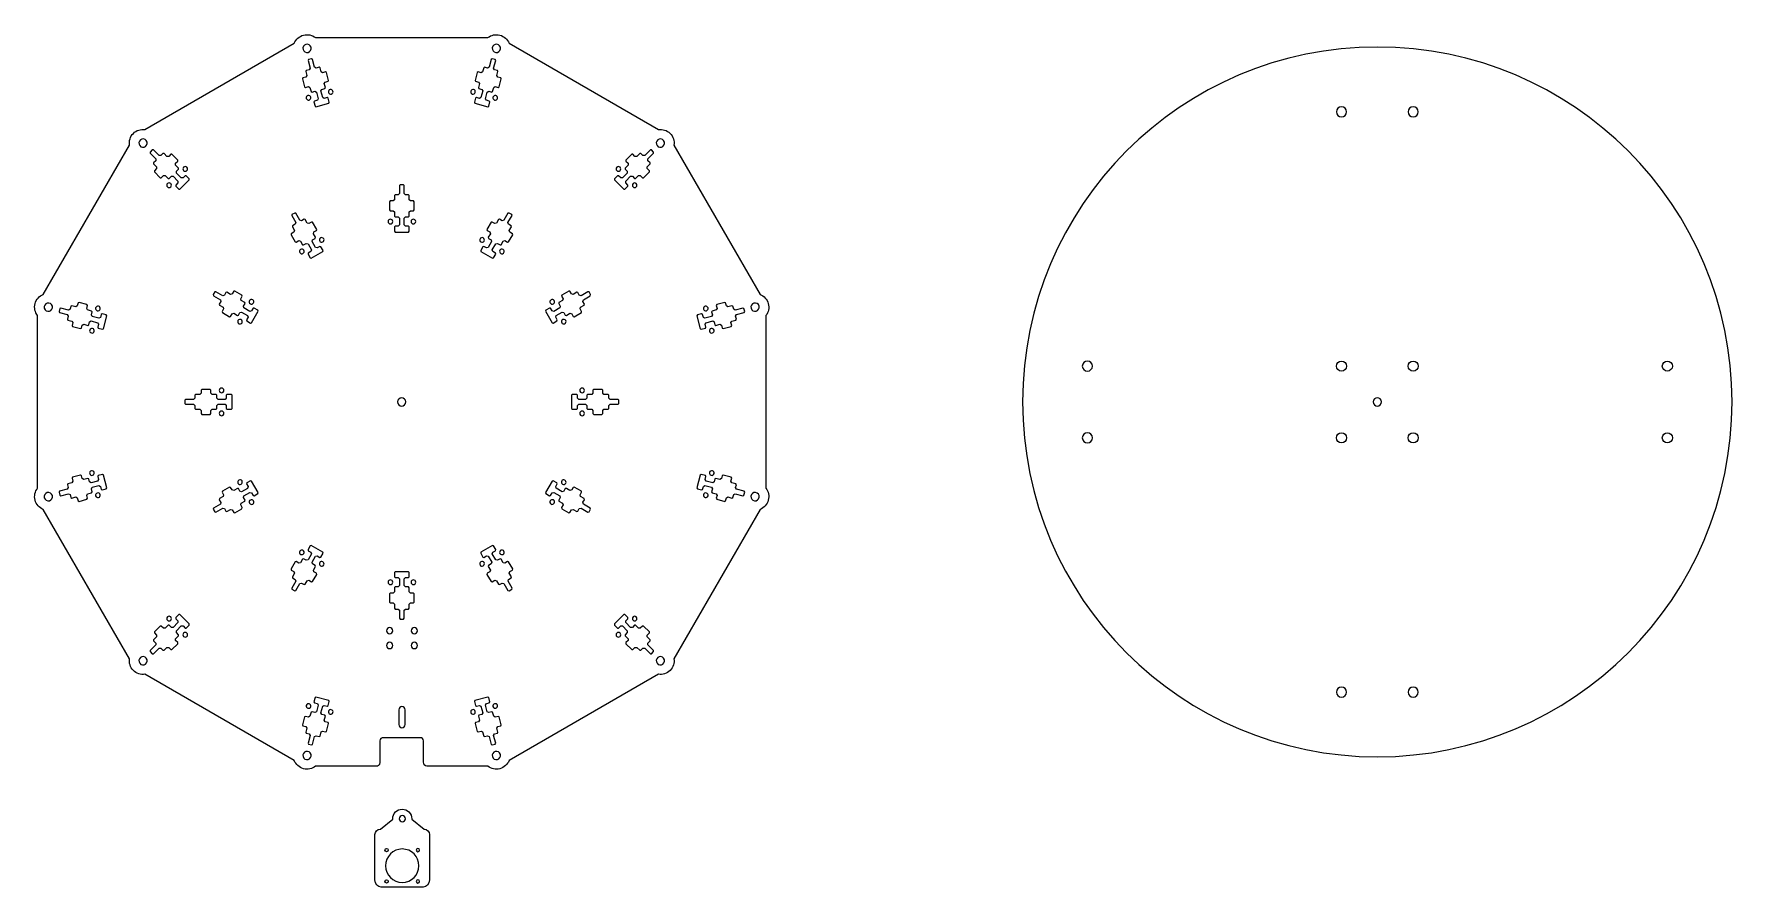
# Model space of a CAD drawing. Header units: millimetres. Extents: x -838 to 837, y -478 to 363.
import ezdxf

# ---------------------------------------------------------------- set-up
doc = ezdxf.new("R2010")
doc.units = ezdxf.units.MM
doc.header["$MEASUREMENT"] = 0
doc.layers.add('layer 1', color=7, linetype='Continuous')

msp = doc.modelspace()

# ---------------------------------------------------------------- linework, layer by layer
at = {"layer": 'layer 1', "lineweight": 18}
for centre in [(452.1256, 35.3554), (522.8365, 35.3554), (773.6373, 35.3554), (452.1256, -35.3553), (522.8363, -35.3555), (773.6373, -35.3555)]:
    msp.add_ellipse(centre, major_axis=(0, 5), ratio=1, dxfattribs=at)
at = {"layer": 'layer 1', "color": 250, "lineweight": 9}
for points, knots in [([(-560.383, -359.3215), (-560.383, -359.3215), (-500.6636, -359.3215), (-500.6636, -359.3215), (-500.6636, -359.3215), (-500.6636, -359.3215), (-500.6638, -359.3213), (-500.6638, -359.3213), (-500.6638, -359.3213), (-498.8603, -359.3092), (-496.8282, -358.737), (-496.8059, -355.4042), (-496.8059, -355.4042), (-496.8059, -355.4042), (-496.8057, -334.1554), (-496.8057, -334.1554), (-496.8057, -334.1554), (-496.8057, -332.0253), (-495.139, -331.1553), (-493.2531, -331.1553), (-493.2531, -331.1553), (-493.2531, -331.1553), (-456.8051, -331.1552), (-456.8051, -331.1552), (-456.8051, -331.1552), (-455.1555, -331.1552), (-453.8048, -332.5057), (-453.8048, -334.1552), (-453.8048, -334.1552), (-453.8048, -334.1552), (-453.8053, -355.404), (-453.8053, -355.404), (-453.8053, -355.404), (-453.7758, -359.8174), (-449.9051, -359.2605), (-449.8954, -359.3215), (-449.8954, -359.3215), (-449.8954, -359.3215), (-390.1761, -359.3215), (-390.1761, -359.3215), (-390.1761, -359.3215), (-386.9491, -361.8473), (-382.6159, -362.8791), (-378.3527, -361.7368), (-378.3527, -361.7368), (-374.0895, -360.5945), (-370.8527, -357.5343), (-369.321, -353.7333), (-369.321, -353.7333), (-369.321, -353.7333), (-221.9159, -268.629), (-221.9159, -268.629), (-221.9159, -268.629), (-217.8583, -269.203), (-213.5898, -267.9299), (-210.4689, -264.809), (-210.4689, -264.809), (-207.348, -261.6881), (-206.0749, -257.4195), (-206.6489, -253.3619), (-206.6489, -253.3619), (-206.6489, -253.3619), (-121.5447, -105.9569), (-121.5447, -105.9569), (-121.5447, -105.9569), (-117.7438, -104.4252), (-114.6836, -101.1884), (-113.5413, -96.9252), (-113.5413, -96.9252), (-112.399, -92.6619), (-113.4308, -88.3286), (-115.9567, -85.1016), (-115.9567, -85.1016), (-115.9567, -85.1016), (-115.9568, 85.1075), (-115.9568, 85.1075), (-115.9568, 85.1075), (-113.4327, 88.3341), (-112.402, 92.666), (-113.5439, 96.9278), (-113.5439, 96.9278), (-114.6857, 101.189), (-117.7436, 104.4249), (-121.5422, 105.9574), (-121.5422, 105.9574), (-121.5422, 105.9574), (-206.6504, 253.3694), (-206.6504, 253.3694), (-206.6504, 253.3694), (-206.0786, 257.4251), (-207.3519, 261.6909), (-210.4712, 264.8102), (-210.4712, 264.8102), (-213.5902, 267.9292), (-217.8557, 269.2026), (-221.9111, 268.6311), (-221.9111, 268.6311), (-221.9111, 268.6311), (-369.3255, 353.7409), (-369.3255, 353.7409), (-369.3255, 353.7409), (-370.8585, 357.5384), (-374.0937, 360.5955), (-378.3541, 361.7371), (-378.3541, 361.7371), (-382.6146, 362.8787), (-386.9451, 361.8489), (-390.1714, 359.3265), (-390.1714, 359.3265), (-390.1714, 359.3265), (-560.3916, 359.3265), (-560.3916, 359.3265), (-560.3916, 359.3265), (-563.6179, 361.8485), (-567.9481, 362.8782), (-572.2084, 361.7367), (-572.2084, 361.7367), (-576.469, 360.5951), (-579.7045, 357.5378), (-581.2373, 353.74), (-581.2373, 353.74), (-581.2373, 353.74), (-728.6517, 268.6302), (-728.6517, 268.6302), (-728.6517, 268.6302), (-732.7069, 269.2015), (-736.972, 267.9281), (-740.0909, 264.8092), (-740.0909, 264.8092), (-743.2103, 261.6898), (-744.4836, 257.4238), (-743.9116, 253.3679), (-743.9116, 253.3679), (-743.9116, 253.3679), (-829.0201, 105.9556), (-829.0201, 105.9556), (-829.0201, 105.9556), (-832.8183, 104.4229), (-835.8758, 101.1873), (-837.0176, 96.9264), (-837.0176, 96.9264), (-838.1596, 92.6645), (-837.1287, 88.3325), (-834.6045, 85.1058), (-834.6045, 85.1058), (-834.6045, 85.1058), (-834.6045, -85.1078), (-834.6045, -85.1078), (-834.6045, -85.1078), (-837.1284, -88.3344), (-838.1591, -92.6662), (-837.0172, -96.9279), (-837.0172, -96.9279), (-835.875, -101.1905), (-832.8155, -104.4271), (-829.0153, -105.959), (-829.0153, -105.959), (-829.0153, -105.959), (-743.9102, -253.3655), (-743.9102, -253.3655), (-743.9102, -253.3655), (-744.4834, -257.4224), (-743.2102, -261.69), (-740.0899, -264.8103), (-740.0899, -264.8103), (-736.9691, -267.9311), (-732.7005, -269.2043), (-728.6429, -268.6303), (-728.6429, -268.6303), (-728.6429, -268.6303), (-581.2384, -353.7344), (-581.2384, -353.7344), (-581.2384, -353.7344), (-579.7066, -357.535), (-576.4699, -360.5949), (-572.207, -361.7372), (-572.207, -361.7372), (-567.9436, -362.8796), (-563.61, -361.8476), (-560.383, -359.3215)], [0, 0, 0, 0, 0.02173913, 0.02173913, 0.02173913, 0.02173913, 0.043478261, 0.043478261, 0.043478261, 0.043478261, 0.065217391, 0.065217391, 0.065217391, 0.065217391, 0.086956522, 0.086956522, 0.086956522, 0.086956522, 0.108695652, 0.108695652, 0.108695652, 0.108695652, 0.130434783, 0.130434783, 0.130434783, 0.130434783, 0.152173913, 0.152173913, 0.152173913, 0.152173913, 0.173913043, 0.173913043, 0.173913043, 0.173913043, 0.195652174, 0.195652174, 0.195652174, 0.195652174, 0.217391304, 0.217391304, 0.217391304, 0.217391304, 0.239130435, 0.239130435, 0.239130435, 0.239130435, 0.260869565, 0.260869565, 0.260869565, 0.260869565, 0.282608696, 0.282608696, 0.282608696, 0.282608696, 0.304347826, 0.304347826, 0.304347826, 0.304347826, 0.326086957, 0.326086957, 0.326086957, 0.326086957, 0.347826087, 0.347826087, 0.347826087, 0.347826087, 0.369565217, 0.369565217, 0.369565217, 0.369565217, 0.391304348, 0.391304348, 0.391304348, 0.391304348, 0.413043478, 0.413043478, 0.413043478, 0.413043478, 0.434782609, 0.434782609, 0.434782609, 0.434782609, 0.456521739, 0.456521739, 0.456521739, 0.456521739, 0.47826087, 0.47826087, 0.47826087, 0.47826087, 0.5, 0.5, 0.5, 0.5, 0.52173913, 0.52173913, 0.52173913, 0.52173913, 0.543478261, 0.543478261, 0.543478261, 0.543478261, 0.565217391, 0.565217391, 0.565217391, 0.565217391, 0.586956522, 0.586956522, 0.586956522, 0.586956522, 0.608695652, 0.608695652, 0.608695652, 0.608695652, 0.630434783, 0.630434783, 0.630434783, 0.630434783, 0.652173913, 0.652173913, 0.652173913, 0.652173913, 0.673913043, 0.673913043, 0.673913043, 0.673913043, 0.695652174, 0.695652174, 0.695652174, 0.695652174, 0.717391304, 0.717391304, 0.717391304, 0.717391304, 0.739130435, 0.739130435, 0.739130435, 0.739130435, 0.760869565, 0.760869565, 0.760869565, 0.760869565, 0.782608696, 0.782608696, 0.782608696, 0.782608696, 0.804347826, 0.804347826, 0.804347826, 0.804347826, 0.826086957, 0.826086957, 0.826086957, 0.826086957, 0.847826087, 0.847826087, 0.847826087, 0.847826087, 0.869565217, 0.869565217, 0.869565217, 0.869565217, 0.891304348, 0.891304348, 0.891304348, 0.891304348, 0.913043478, 0.913043478, 0.913043478, 0.913043478, 0.934782609, 0.934782609, 0.934782609, 0.934782609, 0.956521739, 0.956521739, 0.956521739, 0.956521739, 1, 1, 1, 1]), ([(-558.5054, 297.5445), (-558.5054, 297.5445), (-557.6254, 299.0545), (-557.6254, 299.0545), (-557.6254, 299.0545), (-557.6254, 299.0545), (-559.3688, 305.5614), (-559.3688, 305.5614), (-559.3688, 305.5614), (-559.3688, 305.5614), (-560.8868, 306.4311), (-560.8868, 306.4311), (-560.8868, 306.4311), (-560.8868, 306.4311), (-563.7847, 305.6547), (-563.7847, 305.6547), (-563.7847, 305.6547), (-563.7847, 305.6547), (-564.7139, 306.1912), (-564.7139, 306.1912), (-564.7139, 306.1912), (-564.7139, 306.1912), (-565.7771, 310.1593), (-565.7771, 310.1593), (-565.7771, 310.1593), (-565.7771, 310.1593), (-567.295, 311.0292), (-567.295, 311.0292), (-567.295, 311.0292), (-567.295, 311.0292), (-570.1933, 310.2523), (-570.1933, 310.2523), (-570.1933, 310.2523), (-570.1933, 310.2523), (-571.1222, 310.7889), (-571.1222, 310.7889), (-571.1222, 310.7889), (-571.1222, 310.7889), (-573.2144, 318.5966), (-573.2144, 318.5966), (-573.2144, 318.5966), (-573.2144, 318.5966), (-572.6778, 319.5253), (-572.6778, 319.5253), (-572.6778, 319.5253), (-572.6778, 319.5253), (-569.7797, 320.3018), (-569.7797, 320.3018), (-569.7797, 320.3018), (-569.7797, 320.3018), (-568.9001, 321.8141), (-568.9001, 321.8141), (-568.9001, 321.8141), (-568.9001, 321.8141), (-569.9632, 325.7827), (-569.9632, 325.7827), (-569.9632, 325.7827), (-569.9632, 325.7827), (-569.4269, 326.7116), (-569.4269, 326.7116), (-569.4269, 326.7116), (-569.4269, 326.7116), (-566.529, 327.4883), (-566.529, 327.4883), (-566.529, 327.4883), (-566.529, 327.4883), (-565.6491, 329.0003), (-565.6491, 329.0003), (-565.6491, 329.0003), (-565.6491, 329.0003), (-567.6961, 336.6394), (-567.6961, 336.6394), (-567.6961, 336.6394), (-567.6961, 336.6394), (-567.1596, 337.5685), (-567.1596, 337.5685), (-567.1596, 337.5685), (-567.1596, 337.5685), (-564.1821, 338.3667), (-564.1821, 338.3667), (-564.1821, 338.3667), (-564.1821, 338.3667), (-563.2528, 337.8304), (-563.2528, 337.8304), (-563.2528, 337.8304), (-563.2528, 337.8304), (-561.206, 330.1911), (-561.206, 330.1911), (-561.206, 330.1911), (-561.206, 330.1911), (-559.6881, 329.3212), (-559.6881, 329.3212), (-559.6881, 329.3212), (-559.6881, 329.3212), (-556.79, 330.0979), (-556.79, 330.0979), (-556.79, 330.0979), (-556.79, 330.0979), (-555.8609, 329.5616), (-555.8609, 329.5616), (-555.8609, 329.5616), (-555.8609, 329.5616), (-554.7975, 325.593), (-554.7975, 325.593), (-554.7975, 325.593), (-554.7975, 325.593), (-553.2799, 324.7233), (-553.2799, 324.7233), (-553.2799, 324.7233), (-553.2799, 324.7233), (-550.3814, 325.4998), (-550.3814, 325.4998), (-550.3814, 325.4998), (-550.3814, 325.4998), (-549.4522, 324.9635), (-549.4522, 324.9635), (-549.4522, 324.9635), (-549.4522, 324.9635), (-547.3603, 317.156), (-547.3603, 317.156), (-547.3603, 317.156), (-547.3603, 317.156), (-547.8968, 316.227), (-547.8968, 316.227), (-547.8968, 316.227), (-547.8968, 316.227), (-550.795, 315.4504), (-550.795, 315.4504), (-550.795, 315.4504), (-550.795, 315.4504), (-551.6746, 313.938), (-551.6746, 313.938), (-551.6746, 313.938), (-551.6746, 313.938), (-550.6115, 309.9697), (-550.6115, 309.9697), (-550.6115, 309.9697), (-550.6115, 309.9697), (-551.1479, 309.0411), (-551.1479, 309.0411), (-551.1479, 309.0411), (-551.1479, 309.0411), (-554.0461, 308.2642), (-554.0461, 308.2642), (-554.0461, 308.2642), (-554.0461, 308.2642), (-554.9263, 306.7545), (-554.9263, 306.7545), (-554.9263, 306.7545), (-554.9263, 306.7545), (-553.1828, 300.2474), (-553.1828, 300.2474), (-553.1828, 300.2474), (-553.1828, 300.2474), (-551.6647, 299.3775), (-551.6647, 299.3775), (-551.6647, 299.3775), (-551.6647, 299.3775), (-548.7666, 300.1539), (-548.7666, 300.1539), (-548.7666, 300.1539), (-548.7666, 300.1539), (-547.8374, 299.6176), (-547.8374, 299.6176), (-547.8374, 299.6176), (-547.8374, 299.6176), (-546.7292, 295.4809), (-546.7292, 295.4809), (-546.7292, 295.4809), (-546.7292, 295.4809), (-547.2655, 294.552), (-547.2655, 294.552), (-547.2655, 294.552), (-547.2655, 294.552), (-559.9025, 291.1656), (-559.9025, 291.1656), (-559.9025, 291.1656), (-559.9025, 291.1656), (-560.8317, 291.7021), (-560.8317, 291.7021), (-560.8317, 291.7021), (-560.8317, 291.7021), (-561.9398, 295.8385), (-561.9398, 295.8385), (-561.9398, 295.8385), (-561.9398, 295.8385), (-561.4037, 296.7679), (-561.4037, 296.7679), (-561.4037, 296.7679), (-561.4037, 296.7679), (-558.5054, 297.5445), (-558.5054, 297.5445)], [0, 0, 0, 0, 0.020408163, 0.020408163, 0.020408163, 0.020408163, 0.040816327, 0.040816327, 0.040816327, 0.040816327, 0.06122449, 0.06122449, 0.06122449, 0.06122449, 0.081632653, 0.081632653, 0.081632653, 0.081632653, 0.102040816, 0.102040816, 0.102040816, 0.102040816, 0.12244898, 0.12244898, 0.12244898, 0.12244898, 0.142857143, 0.142857143, 0.142857143, 0.142857143, 0.163265306, 0.163265306, 0.163265306, 0.163265306, 0.183673469, 0.183673469, 0.183673469, 0.183673469, 0.204081633, 0.204081633, 0.204081633, 0.204081633, 0.224489796, 0.224489796, 0.224489796, 0.224489796, 0.244897959, 0.244897959, 0.244897959, 0.244897959, 0.265306122, 0.265306122, 0.265306122, 0.265306122, 0.285714286, 0.285714286, 0.285714286, 0.285714286, 0.306122449, 0.306122449, 0.306122449, 0.306122449, 0.326530612, 0.326530612, 0.326530612, 0.326530612, 0.346938776, 0.346938776, 0.346938776, 0.346938776, 0.367346939, 0.367346939, 0.367346939, 0.367346939, 0.387755102, 0.387755102, 0.387755102, 0.387755102, 0.408163265, 0.408163265, 0.408163265, 0.408163265, 0.428571429, 0.428571429, 0.428571429, 0.428571429, 0.448979592, 0.448979592, 0.448979592, 0.448979592, 0.469387755, 0.469387755, 0.469387755, 0.469387755, 0.489795918, 0.489795918, 0.489795918, 0.489795918, 0.510204082, 0.510204082, 0.510204082, 0.510204082, 0.530612245, 0.530612245, 0.530612245, 0.530612245, 0.551020408, 0.551020408, 0.551020408, 0.551020408, 0.571428571, 0.571428571, 0.571428571, 0.571428571, 0.591836735, 0.591836735, 0.591836735, 0.591836735, 0.612244898, 0.612244898, 0.612244898, 0.612244898, 0.632653061, 0.632653061, 0.632653061, 0.632653061, 0.653061224, 0.653061224, 0.653061224, 0.653061224, 0.673469388, 0.673469388, 0.673469388, 0.673469388, 0.693877551, 0.693877551, 0.693877551, 0.693877551, 0.714285714, 0.714285714, 0.714285714, 0.714285714, 0.734693878, 0.734693878, 0.734693878, 0.734693878, 0.755102041, 0.755102041, 0.755102041, 0.755102041, 0.775510204, 0.775510204, 0.775510204, 0.775510204, 0.795918367, 0.795918367, 0.795918367, 0.795918367, 0.816326531, 0.816326531, 0.816326531, 0.816326531, 0.836734694, 0.836734694, 0.836734694, 0.836734694, 0.857142857, 0.857142857, 0.857142857, 0.857142857, 0.87755102, 0.87755102, 0.87755102, 0.87755102, 0.897959184, 0.897959184, 0.897959184, 0.897959184, 0.918367347, 0.918367347, 0.918367347, 0.918367347, 0.93877551, 0.93877551, 0.93877551, 0.93877551, 0.959183673, 0.959183673, 0.959183673, 0.959183673, 1, 1, 1, 1]), ([(-398.5821, 299.3771), (-398.5821, 299.3771), (-397.065, 300.2448), (-397.065, 300.2448), (-397.065, 300.2448), (-397.065, 300.2448), (-395.3213, 306.7517), (-395.3213, 306.7517), (-395.3213, 306.7517), (-395.3213, 306.7517), (-396.2011, 308.2638), (-396.2011, 308.2638), (-396.2011, 308.2638), (-396.2011, 308.2638), (-399.099, 309.0404), (-399.099, 309.0404), (-399.099, 309.0404), (-399.099, 309.0404), (-399.6354, 309.9696), (-399.6354, 309.9696), (-399.6354, 309.9696), (-399.6354, 309.9696), (-398.5721, 313.9377), (-398.5721, 313.9377), (-398.5721, 313.9377), (-398.5721, 313.9377), (-399.4517, 315.45), (-399.4517, 315.45), (-399.4517, 315.45), (-399.4517, 315.45), (-402.3502, 316.2264), (-402.3502, 316.2264), (-402.3502, 316.2264), (-402.3502, 316.2264), (-402.8863, 317.1555), (-402.8863, 317.1555), (-402.8863, 317.1555), (-402.8863, 317.1555), (-400.7944, 324.9633), (-400.7944, 324.9633), (-400.7944, 324.9633), (-400.7944, 324.9633), (-399.8653, 325.4993), (-399.8653, 325.4993), (-399.8653, 325.4993), (-399.8653, 325.4993), (-396.9672, 324.7227), (-396.9672, 324.7227), (-396.9672, 324.7227), (-396.9672, 324.7227), (-395.4493, 325.5926), (-395.4493, 325.5926), (-395.4493, 325.5926), (-395.4493, 325.5926), (-394.3857, 329.561), (-394.3857, 329.561), (-394.3857, 329.561), (-394.3857, 329.561), (-393.4568, 330.0973), (-393.4568, 330.0973), (-393.4568, 330.0973), (-393.4568, 330.0973), (-390.5588, 329.321), (-390.5588, 329.321), (-390.5588, 329.321), (-390.5588, 329.321), (-389.0408, 330.1905), (-389.0408, 330.1905), (-389.0408, 330.1905), (-389.0408, 330.1905), (-386.994, 337.8297), (-386.994, 337.8297), (-386.994, 337.8297), (-386.994, 337.8297), (-386.0648, 338.366), (-386.0648, 338.366), (-386.0648, 338.366), (-386.0648, 338.366), (-383.0871, 337.5685), (-383.0871, 337.5685), (-383.0871, 337.5685), (-383.0871, 337.5685), (-382.5505, 336.6394), (-382.5505, 336.6394), (-382.5505, 336.6394), (-382.5505, 336.6394), (-384.5975, 329.0002), (-384.5975, 329.0002), (-384.5975, 329.0002), (-384.5975, 329.0002), (-383.718, 327.4879), (-383.718, 327.4879), (-383.718, 327.4879), (-383.718, 327.4879), (-380.8198, 326.7115), (-380.8198, 326.7115), (-380.8198, 326.7115), (-380.8198, 326.7115), (-380.2833, 325.7825), (-380.2833, 325.7825), (-380.2833, 325.7825), (-380.2833, 325.7825), (-381.3467, 321.8139), (-381.3467, 321.8139), (-381.3467, 321.8139), (-381.3467, 321.8139), (-380.4672, 320.3019), (-380.4672, 320.3019), (-380.4672, 320.3019), (-380.4672, 320.3019), (-377.5688, 319.5251), (-377.5688, 319.5251), (-377.5688, 319.5251), (-377.5688, 319.5251), (-377.0323, 318.5961), (-377.0323, 318.5961), (-377.0323, 318.5961), (-377.0323, 318.5961), (-379.1244, 310.7886), (-379.1244, 310.7886), (-379.1244, 310.7886), (-379.1244, 310.7886), (-380.0535, 310.2523), (-380.0535, 310.2523), (-380.0535, 310.2523), (-380.0535, 310.2523), (-382.9517, 311.0289), (-382.9517, 311.0289), (-382.9517, 311.0289), (-382.9517, 311.0289), (-384.4697, 310.1589), (-384.4697, 310.1589), (-384.4697, 310.1589), (-384.4697, 310.1589), (-385.5331, 306.1907), (-385.5331, 306.1907), (-385.5331, 306.1907), (-385.5331, 306.1907), (-386.462, 305.6547), (-386.462, 305.6547), (-386.462, 305.6547), (-386.462, 305.6547), (-389.3603, 306.431), (-389.3603, 306.431), (-389.3603, 306.431), (-389.3603, 306.431), (-390.8775, 305.5637), (-390.8775, 305.5637), (-390.8775, 305.5637), (-390.8775, 305.5637), (-392.6211, 299.0566), (-392.6211, 299.0566), (-392.6211, 299.0566), (-392.6211, 299.0566), (-391.7413, 297.5442), (-391.7413, 297.5442), (-391.7413, 297.5442), (-391.7413, 297.5442), (-388.8433, 296.7675), (-388.8433, 296.7675), (-388.8433, 296.7675), (-388.8433, 296.7675), (-388.3068, 295.8385), (-388.3068, 295.8385), (-388.3068, 295.8385), (-388.3068, 295.8385), (-389.4154, 291.7019), (-389.4154, 291.7019), (-389.4154, 291.7019), (-389.4154, 291.7019), (-390.3443, 291.1656), (-390.3443, 291.1656), (-390.3443, 291.1656), (-390.3443, 291.1656), (-402.9814, 294.5514), (-402.9814, 294.5514), (-402.9814, 294.5514), (-402.9814, 294.5514), (-403.5179, 295.4806), (-403.5179, 295.4806), (-403.5179, 295.4806), (-403.5179, 295.4806), (-402.4093, 299.6169), (-402.4093, 299.6169), (-402.4093, 299.6169), (-402.4093, 299.6169), (-401.4804, 300.1537), (-401.4804, 300.1537), (-401.4804, 300.1537), (-401.4804, 300.1537), (-398.5821, 299.3771), (-398.5821, 299.3771)], [0, 0, 0, 0, 0.020408163, 0.020408163, 0.020408163, 0.020408163, 0.040816327, 0.040816327, 0.040816327, 0.040816327, 0.06122449, 0.06122449, 0.06122449, 0.06122449, 0.081632653, 0.081632653, 0.081632653, 0.081632653, 0.102040816, 0.102040816, 0.102040816, 0.102040816, 0.12244898, 0.12244898, 0.12244898, 0.12244898, 0.142857143, 0.142857143, 0.142857143, 0.142857143, 0.163265306, 0.163265306, 0.163265306, 0.163265306, 0.183673469, 0.183673469, 0.183673469, 0.183673469, 0.204081633, 0.204081633, 0.204081633, 0.204081633, 0.224489796, 0.224489796, 0.224489796, 0.224489796, 0.244897959, 0.244897959, 0.244897959, 0.244897959, 0.265306122, 0.265306122, 0.265306122, 0.265306122, 0.285714286, 0.285714286, 0.285714286, 0.285714286, 0.306122449, 0.306122449, 0.306122449, 0.306122449, 0.326530612, 0.326530612, 0.326530612, 0.326530612, 0.346938776, 0.346938776, 0.346938776, 0.346938776, 0.367346939, 0.367346939, 0.367346939, 0.367346939, 0.387755102, 0.387755102, 0.387755102, 0.387755102, 0.408163265, 0.408163265, 0.408163265, 0.408163265, 0.428571429, 0.428571429, 0.428571429, 0.428571429, 0.448979592, 0.448979592, 0.448979592, 0.448979592, 0.469387755, 0.469387755, 0.469387755, 0.469387755, 0.489795918, 0.489795918, 0.489795918, 0.489795918, 0.510204082, 0.510204082, 0.510204082, 0.510204082, 0.530612245, 0.530612245, 0.530612245, 0.530612245, 0.551020408, 0.551020408, 0.551020408, 0.551020408, 0.571428571, 0.571428571, 0.571428571, 0.571428571, 0.591836735, 0.591836735, 0.591836735, 0.591836735, 0.612244898, 0.612244898, 0.612244898, 0.612244898, 0.632653061, 0.632653061, 0.632653061, 0.632653061, 0.653061224, 0.653061224, 0.653061224, 0.653061224, 0.673469388, 0.673469388, 0.673469388, 0.673469388, 0.693877551, 0.693877551, 0.693877551, 0.693877551, 0.714285714, 0.714285714, 0.714285714, 0.714285714, 0.734693878, 0.734693878, 0.734693878, 0.734693878, 0.755102041, 0.755102041, 0.755102041, 0.755102041, 0.775510204, 0.775510204, 0.775510204, 0.775510204, 0.795918367, 0.795918367, 0.795918367, 0.795918367, 0.816326531, 0.816326531, 0.816326531, 0.816326531, 0.836734694, 0.836734694, 0.836734694, 0.836734694, 0.857142857, 0.857142857, 0.857142857, 0.857142857, 0.87755102, 0.87755102, 0.87755102, 0.87755102, 0.897959184, 0.897959184, 0.897959184, 0.897959184, 0.918367347, 0.918367347, 0.918367347, 0.918367347, 0.93877551, 0.93877551, 0.93877551, 0.93877551, 0.959183673, 0.959183673, 0.959183673, 0.959183673, 1, 1, 1, 1]), ([(837.4809, 0), (837.4809, -193.2996), (680.7807, -349.9999), (487.481, -349.9999), (487.481, -349.9999), (294.1814, -349.9999), (137.4812, -193.2996), (137.4812, 0), (137.4812, 0), (137.4812, 193.2996), (294.1814, 349.9997), (487.481, 349.9998), (487.481, 349.9998), (680.7807, 349.9998), (837.4809, 193.2996), (837.4809, 0)], [0, 0, 0, 0, 0.2, 0.2, 0.2, 0.2, 0.4, 0.4, 0.4, 0.4, 0.6, 0.6, 0.6, 0.6, 1, 1, 1, 1]), ([(-566.6379, 297.7469), (-567.8649, 297.4183), (-569.1263, 298.1459), (-569.455, 299.3731), (-569.455, 299.3731), (-569.7836, 300.6003), (-569.0557, 301.8615), (-567.8286, 302.1903), (-567.8286, 302.1903), (-566.6015, 302.5191), (-565.3406, 301.7907), (-565.0117, 300.5638), (-565.0117, 300.5638), (-564.683, 299.337), (-565.411, 298.0757), (-566.6379, 297.7469)], [0, 0, 0, 0, 0.2, 0.2, 0.2, 0.2, 0.4, 0.4, 0.4, 0.4, 0.6, 0.6, 0.6, 0.6, 1, 1, 1, 1]), ([(-544.7227, 303.6191), (-545.9498, 303.2904), (-547.2107, 304.0186), (-547.5395, 305.2455), (-547.5395, 305.2455), (-547.8683, 306.4723), (-547.1402, 307.7334), (-545.9134, 308.0623), (-545.9134, 308.0623), (-544.6864, 308.3912), (-543.4254, 307.6629), (-543.0966, 306.4359), (-543.0966, 306.4359), (-542.7677, 305.2089), (-543.4957, 303.9477), (-544.7227, 303.6191)], [0, 0, 0, 0, 0.2, 0.2, 0.2, 0.2, 0.4, 0.4, 0.4, 0.4, 0.6, 0.6, 0.6, 0.6, 1, 1, 1, 1]), ([(-405.5238, 303.6187), (-406.7507, 303.9476), (-407.4793, 305.2084), (-407.1504, 306.4355), (-407.1504, 306.4355), (-406.8214, 307.6626), (-405.5604, 308.3909), (-404.3333, 308.0621), (-404.3333, 308.0621), (-403.1062, 307.7333), (-402.3784, 306.472), (-402.707, 305.2451), (-402.707, 305.2451), (-403.0358, 304.0183), (-404.2969, 303.29), (-405.5238, 303.6187)], [0, 0, 0, 0, 0.2, 0.2, 0.2, 0.2, 0.4, 0.4, 0.4, 0.4, 0.6, 0.6, 0.6, 0.6, 1, 1, 1, 1]), ([(-383.6086, 297.7465), (-384.8356, 298.0754), (-385.5635, 299.3365), (-385.2348, 300.5634), (-385.2348, 300.5634), (-384.9062, 301.7903), (-383.6451, 302.5184), (-382.4182, 302.1898), (-382.4182, 302.1898), (-381.1911, 301.8611), (-380.4632, 300.5999), (-380.7919, 299.3729), (-380.7919, 299.3729), (-381.1206, 298.1458), (-382.3817, 297.4176), (-383.6086, 297.7465)], [0, 0, 0, 0, 0.2, 0.2, 0.2, 0.2, 0.4, 0.4, 0.4, 0.4, 0.6, 0.6, 0.6, 0.6, 1, 1, 1, 1]), ([(-696.0868, 215.9957), (-696.0868, 215.9957), (-696.0797, 217.7434), (-696.0797, 217.7434), (-696.0797, 217.7434), (-696.0797, 217.7434), (-700.8429, 222.5069), (-700.8429, 222.5069), (-700.8429, 222.5069), (-700.8429, 222.5069), (-702.5924, 222.501), (-702.5924, 222.501), (-702.5924, 222.501), (-702.5924, 222.501), (-704.7139, 220.3797), (-704.7139, 220.3797), (-704.7139, 220.3797), (-704.7139, 220.3797), (-705.7868, 220.3797), (-705.7868, 220.3797), (-705.7868, 220.3797), (-705.7868, 220.3797), (-708.6916, 223.2846), (-708.6916, 223.2846), (-708.6916, 223.2846), (-708.6916, 223.2846), (-710.4411, 223.279), (-710.4411, 223.279), (-710.4411, 223.279), (-710.4411, 223.279), (-712.5627, 221.1571), (-712.5627, 221.1571), (-712.5627, 221.1571), (-712.5627, 221.1571), (-713.6354, 221.1573), (-713.6354, 221.1573), (-713.6354, 221.1573), (-713.6354, 221.1573), (-719.3512, 226.8729), (-719.3512, 226.8729), (-719.3512, 226.8729), (-719.3512, 226.8729), (-719.3508, 227.9455), (-719.3508, 227.9455), (-719.3508, 227.9455), (-719.3508, 227.9455), (-717.2292, 230.067), (-717.2292, 230.067), (-717.2292, 230.067), (-717.2292, 230.067), (-717.2236, 231.8165), (-717.2236, 231.8165), (-717.2236, 231.8165), (-717.2236, 231.8165), (-720.1286, 234.7218), (-720.1286, 234.7218), (-720.1286, 234.7218), (-720.1286, 234.7218), (-720.1286, 235.7944), (-720.1286, 235.7944), (-720.1286, 235.7944), (-720.1286, 235.7944), (-718.0073, 237.916), (-718.0073, 237.916), (-718.0073, 237.916), (-718.0073, 237.916), (-718.0013, 239.6654), (-718.0013, 239.6654), (-718.0013, 239.6654), (-718.0013, 239.6654), (-723.5936, 245.2576), (-723.5936, 245.2576), (-723.5936, 245.2576), (-723.5936, 245.2576), (-723.5935, 246.3304), (-723.5935, 246.3304), (-723.5935, 246.3304), (-723.5935, 246.3304), (-721.414, 248.5104), (-721.414, 248.5104), (-721.414, 248.5104), (-721.414, 248.5104), (-720.3411, 248.5106), (-720.3411, 248.5106), (-720.3411, 248.5106), (-720.3411, 248.5106), (-714.7488, 242.9182), (-714.7488, 242.9182), (-714.7488, 242.9182), (-714.7488, 242.9182), (-712.9994, 242.9238), (-712.9994, 242.9238), (-712.9994, 242.9238), (-712.9994, 242.9238), (-710.8779, 245.0455), (-710.8779, 245.0455), (-710.8779, 245.0455), (-710.8779, 245.0455), (-709.8051, 245.0456), (-709.8051, 245.0456), (-709.8051, 245.0456), (-709.8051, 245.0456), (-706.8999, 242.1404), (-706.8999, 242.1404), (-706.8999, 242.1404), (-706.8999, 242.1404), (-705.1507, 242.146), (-705.1507, 242.146), (-705.1507, 242.146), (-705.1507, 242.146), (-703.0288, 244.2677), (-703.0288, 244.2677), (-703.0288, 244.2677), (-703.0288, 244.2677), (-701.956, 244.2679), (-701.956, 244.2679), (-701.956, 244.2679), (-701.956, 244.2679), (-696.2406, 238.5523), (-696.2406, 238.5523), (-696.2406, 238.5523), (-696.2406, 238.5523), (-696.2407, 237.4795), (-696.2407, 237.4795), (-696.2407, 237.4795), (-696.2407, 237.4795), (-698.3623, 235.3579), (-698.3623, 235.3579), (-698.3623, 235.3579), (-698.3623, 235.3579), (-698.3679, 233.6083), (-698.3679, 233.6083), (-698.3679, 233.6083), (-698.3679, 233.6083), (-695.463, 230.7032), (-695.463, 230.7032), (-695.463, 230.7032), (-695.463, 230.7032), (-695.4633, 229.6308), (-695.4633, 229.6308), (-695.4633, 229.6308), (-695.4633, 229.6308), (-697.5847, 227.5089), (-697.5847, 227.5089), (-697.5847, 227.5089), (-697.5847, 227.5089), (-697.5922, 225.7614), (-697.5922, 225.7614), (-697.5922, 225.7614), (-697.5922, 225.7614), (-692.8287, 220.9978), (-692.8287, 220.9978), (-692.8287, 220.9978), (-692.8287, 220.9978), (-691.079, 221.0035), (-691.079, 221.0035), (-691.079, 221.0035), (-691.079, 221.0035), (-688.9574, 223.1249), (-688.9574, 223.1249), (-688.9574, 223.1249), (-688.9574, 223.1249), (-687.8846, 223.1251), (-687.8846, 223.1251), (-687.8846, 223.1251), (-687.8846, 223.1251), (-684.8565, 220.0967), (-684.8565, 220.0967), (-684.8565, 220.0967), (-684.8565, 220.0967), (-684.8565, 219.0241), (-684.8565, 219.0241), (-684.8565, 219.0241), (-684.8565, 219.0241), (-694.1072, 209.7729), (-694.1072, 209.7729), (-694.1072, 209.7729), (-694.1072, 209.7729), (-695.1802, 209.7729), (-695.1802, 209.7729), (-695.1802, 209.7729), (-695.1802, 209.7729), (-698.208, 212.8011), (-698.208, 212.8011), (-698.208, 212.8011), (-698.208, 212.8011), (-698.2085, 213.874), (-698.2085, 213.874), (-698.2085, 213.874), (-698.2085, 213.874), (-696.0868, 215.9957), (-696.0868, 215.9957)], [0, 0, 0, 0, 0.020408163, 0.020408163, 0.020408163, 0.020408163, 0.040816327, 0.040816327, 0.040816327, 0.040816327, 0.06122449, 0.06122449, 0.06122449, 0.06122449, 0.081632653, 0.081632653, 0.081632653, 0.081632653, 0.102040816, 0.102040816, 0.102040816, 0.102040816, 0.12244898, 0.12244898, 0.12244898, 0.12244898, 0.142857143, 0.142857143, 0.142857143, 0.142857143, 0.163265306, 0.163265306, 0.163265306, 0.163265306, 0.183673469, 0.183673469, 0.183673469, 0.183673469, 0.204081633, 0.204081633, 0.204081633, 0.204081633, 0.224489796, 0.224489796, 0.224489796, 0.224489796, 0.244897959, 0.244897959, 0.244897959, 0.244897959, 0.265306122, 0.265306122, 0.265306122, 0.265306122, 0.285714286, 0.285714286, 0.285714286, 0.285714286, 0.306122449, 0.306122449, 0.306122449, 0.306122449, 0.326530612, 0.326530612, 0.326530612, 0.326530612, 0.346938776, 0.346938776, 0.346938776, 0.346938776, 0.367346939, 0.367346939, 0.367346939, 0.367346939, 0.387755102, 0.387755102, 0.387755102, 0.387755102, 0.408163265, 0.408163265, 0.408163265, 0.408163265, 0.428571429, 0.428571429, 0.428571429, 0.428571429, 0.448979592, 0.448979592, 0.448979592, 0.448979592, 0.469387755, 0.469387755, 0.469387755, 0.469387755, 0.489795918, 0.489795918, 0.489795918, 0.489795918, 0.510204082, 0.510204082, 0.510204082, 0.510204082, 0.530612245, 0.530612245, 0.530612245, 0.530612245, 0.551020408, 0.551020408, 0.551020408, 0.551020408, 0.571428571, 0.571428571, 0.571428571, 0.571428571, 0.591836735, 0.591836735, 0.591836735, 0.591836735, 0.612244898, 0.612244898, 0.612244898, 0.612244898, 0.632653061, 0.632653061, 0.632653061, 0.632653061, 0.653061224, 0.653061224, 0.653061224, 0.653061224, 0.673469388, 0.673469388, 0.673469388, 0.673469388, 0.693877551, 0.693877551, 0.693877551, 0.693877551, 0.714285714, 0.714285714, 0.714285714, 0.714285714, 0.734693878, 0.734693878, 0.734693878, 0.734693878, 0.755102041, 0.755102041, 0.755102041, 0.755102041, 0.775510204, 0.775510204, 0.775510204, 0.775510204, 0.795918367, 0.795918367, 0.795918367, 0.795918367, 0.816326531, 0.816326531, 0.816326531, 0.816326531, 0.836734694, 0.836734694, 0.836734694, 0.836734694, 0.857142857, 0.857142857, 0.857142857, 0.857142857, 0.87755102, 0.87755102, 0.87755102, 0.87755102, 0.897959184, 0.897959184, 0.897959184, 0.897959184, 0.918367347, 0.918367347, 0.918367347, 0.918367347, 0.93877551, 0.93877551, 0.93877551, 0.93877551, 0.959183673, 0.959183673, 0.959183673, 0.959183673, 1, 1, 1, 1]), ([(-259.1681, 221.0026), (-259.1681, 221.0026), (-257.4204, 220.9955), (-257.4204, 220.9955), (-257.4204, 220.9955), (-257.4204, 220.9955), (-252.6569, 225.7587), (-252.6569, 225.7587), (-252.6569, 225.7587), (-252.6569, 225.7587), (-252.6628, 227.5082), (-252.6628, 227.5082), (-252.6628, 227.5082), (-252.6628, 227.5082), (-254.7841, 229.6297), (-254.7841, 229.6297), (-254.7841, 229.6297), (-254.7841, 229.6297), (-254.7841, 230.7026), (-254.7841, 230.7026), (-254.7841, 230.7026), (-254.7841, 230.7026), (-251.8792, 233.6074), (-251.8792, 233.6074), (-251.8792, 233.6074), (-251.8792, 233.6074), (-251.8848, 235.3569), (-251.8848, 235.3569), (-251.8848, 235.3569), (-251.8848, 235.3569), (-254.0067, 237.4785), (-254.0067, 237.4785), (-254.0067, 237.4785), (-254.0067, 237.4785), (-254.0065, 238.5512), (-254.0065, 238.5512), (-254.0065, 238.5512), (-254.0065, 238.5512), (-248.2909, 244.267), (-248.2909, 244.267), (-248.2909, 244.267), (-248.2909, 244.267), (-247.2183, 244.2666), (-247.2183, 244.2666), (-247.2183, 244.2666), (-247.2183, 244.2666), (-245.0968, 242.145), (-245.0968, 242.145), (-245.0968, 242.145), (-245.0968, 242.145), (-243.3473, 242.1394), (-243.3473, 242.1394), (-243.3473, 242.1394), (-243.3473, 242.1394), (-240.442, 245.0444), (-240.442, 245.0444), (-240.442, 245.0444), (-240.442, 245.0444), (-239.3694, 245.0444), (-239.3694, 245.0444), (-239.3694, 245.0444), (-239.3694, 245.0444), (-237.2478, 242.9231), (-237.2478, 242.9231), (-237.2478, 242.9231), (-237.2478, 242.9231), (-235.4984, 242.9171), (-235.4984, 242.9171), (-235.4984, 242.9171), (-235.4984, 242.9171), (-229.9062, 248.5094), (-229.9062, 248.5094), (-229.9062, 248.5094), (-229.9062, 248.5094), (-228.8334, 248.5093), (-228.8334, 248.5093), (-228.8334, 248.5093), (-228.8334, 248.5093), (-226.6534, 246.3298), (-226.6534, 246.3298), (-226.6534, 246.3298), (-226.6534, 246.3298), (-226.6532, 245.2569), (-226.6532, 245.2569), (-226.6532, 245.2569), (-226.6532, 245.2569), (-232.2456, 239.6646), (-232.2456, 239.6646), (-232.2456, 239.6646), (-232.2456, 239.6646), (-232.24, 237.9152), (-232.24, 237.9152), (-232.24, 237.9152), (-232.24, 237.9152), (-230.1183, 235.7937), (-230.1183, 235.7937), (-230.1183, 235.7937), (-230.1183, 235.7937), (-230.1182, 234.7209), (-230.1182, 234.7209), (-230.1182, 234.7209), (-230.1182, 234.7209), (-233.0234, 231.8157), (-233.0234, 231.8157), (-233.0234, 231.8157), (-233.0234, 231.8157), (-233.0178, 230.0665), (-233.0178, 230.0665), (-233.0178, 230.0665), (-233.0178, 230.0665), (-230.8961, 227.9446), (-230.8961, 227.9446), (-230.8961, 227.9446), (-230.8961, 227.9446), (-230.8959, 226.8718), (-230.8959, 226.8718), (-230.8959, 226.8718), (-230.8959, 226.8718), (-236.6115, 221.1564), (-236.6115, 221.1564), (-236.6115, 221.1564), (-236.6115, 221.1564), (-237.6843, 221.1565), (-237.6843, 221.1565), (-237.6843, 221.1565), (-237.6843, 221.1565), (-239.8059, 223.2781), (-239.8059, 223.2781), (-239.8059, 223.2781), (-239.8059, 223.2781), (-241.5555, 223.2837), (-241.5555, 223.2837), (-241.5555, 223.2837), (-241.5555, 223.2837), (-244.4606, 220.3788), (-244.4606, 220.3788), (-244.4606, 220.3788), (-244.4606, 220.3788), (-245.533, 220.3791), (-245.533, 220.3791), (-245.533, 220.3791), (-245.533, 220.3791), (-247.6549, 222.5005), (-247.6549, 222.5005), (-247.6549, 222.5005), (-247.6549, 222.5005), (-249.4024, 222.508), (-249.4024, 222.508), (-249.4024, 222.508), (-249.4024, 222.508), (-254.166, 217.7445), (-254.166, 217.7445), (-254.166, 217.7445), (-254.166, 217.7445), (-254.1603, 215.9948), (-254.1603, 215.9948), (-254.1603, 215.9948), (-254.1603, 215.9948), (-252.0389, 213.8732), (-252.0389, 213.8732), (-252.0389, 213.8732), (-252.0389, 213.8732), (-252.0387, 212.8004), (-252.0387, 212.8004), (-252.0387, 212.8004), (-252.0387, 212.8004), (-255.0671, 209.7723), (-255.0671, 209.7723), (-255.0671, 209.7723), (-255.0671, 209.7723), (-256.1397, 209.7723), (-256.1397, 209.7723), (-256.1397, 209.7723), (-256.1397, 209.7723), (-265.3909, 219.023), (-265.3909, 219.023), (-265.3909, 219.023), (-265.3909, 219.023), (-265.3909, 220.096), (-265.3909, 220.096), (-265.3909, 220.096), (-265.3909, 220.096), (-262.3627, 223.1238), (-262.3627, 223.1238), (-262.3627, 223.1238), (-262.3627, 223.1238), (-261.2898, 223.1243), (-261.2898, 223.1243), (-261.2898, 223.1243), (-261.2898, 223.1243), (-259.1681, 221.0026), (-259.1681, 221.0026)], [0, 0, 0, 0, 0.020408163, 0.020408163, 0.020408163, 0.020408163, 0.040816327, 0.040816327, 0.040816327, 0.040816327, 0.06122449, 0.06122449, 0.06122449, 0.06122449, 0.081632653, 0.081632653, 0.081632653, 0.081632653, 0.102040816, 0.102040816, 0.102040816, 0.102040816, 0.12244898, 0.12244898, 0.12244898, 0.12244898, 0.142857143, 0.142857143, 0.142857143, 0.142857143, 0.163265306, 0.163265306, 0.163265306, 0.163265306, 0.183673469, 0.183673469, 0.183673469, 0.183673469, 0.204081633, 0.204081633, 0.204081633, 0.204081633, 0.224489796, 0.224489796, 0.224489796, 0.224489796, 0.244897959, 0.244897959, 0.244897959, 0.244897959, 0.265306122, 0.265306122, 0.265306122, 0.265306122, 0.285714286, 0.285714286, 0.285714286, 0.285714286, 0.306122449, 0.306122449, 0.306122449, 0.306122449, 0.326530612, 0.326530612, 0.326530612, 0.326530612, 0.346938776, 0.346938776, 0.346938776, 0.346938776, 0.367346939, 0.367346939, 0.367346939, 0.367346939, 0.387755102, 0.387755102, 0.387755102, 0.387755102, 0.408163265, 0.408163265, 0.408163265, 0.408163265, 0.428571429, 0.428571429, 0.428571429, 0.428571429, 0.448979592, 0.448979592, 0.448979592, 0.448979592, 0.469387755, 0.469387755, 0.469387755, 0.469387755, 0.489795918, 0.489795918, 0.489795918, 0.489795918, 0.510204082, 0.510204082, 0.510204082, 0.510204082, 0.530612245, 0.530612245, 0.530612245, 0.530612245, 0.551020408, 0.551020408, 0.551020408, 0.551020408, 0.571428571, 0.571428571, 0.571428571, 0.571428571, 0.591836735, 0.591836735, 0.591836735, 0.591836735, 0.612244898, 0.612244898, 0.612244898, 0.612244898, 0.632653061, 0.632653061, 0.632653061, 0.632653061, 0.653061224, 0.653061224, 0.653061224, 0.653061224, 0.673469388, 0.673469388, 0.673469388, 0.673469388, 0.693877551, 0.693877551, 0.693877551, 0.693877551, 0.714285714, 0.714285714, 0.714285714, 0.714285714, 0.734693878, 0.734693878, 0.734693878, 0.734693878, 0.755102041, 0.755102041, 0.755102041, 0.755102041, 0.775510204, 0.775510204, 0.775510204, 0.775510204, 0.795918367, 0.795918367, 0.795918367, 0.795918367, 0.816326531, 0.816326531, 0.816326531, 0.816326531, 0.836734694, 0.836734694, 0.836734694, 0.836734694, 0.857142857, 0.857142857, 0.857142857, 0.857142857, 0.87755102, 0.87755102, 0.87755102, 0.87755102, 0.897959184, 0.897959184, 0.897959184, 0.897959184, 0.918367347, 0.918367347, 0.918367347, 0.918367347, 0.93877551, 0.93877551, 0.93877551, 0.93877551, 0.959183673, 0.959183673, 0.959183673, 0.959183673, 1, 1, 1, 1]), ([(-687.1879, 228.1478), (-688.0862, 227.2496), (-689.5423, 227.2498), (-690.4405, 228.1479), (-690.4405, 228.1479), (-691.3387, 229.046), (-691.3387, 230.5022), (-690.4407, 231.4004), (-690.4407, 231.4004), (-689.5425, 232.2987), (-688.0863, 232.2985), (-687.188, 231.4003), (-687.188, 231.4003), (-686.2897, 230.5021), (-686.2896, 229.0459), (-687.1879, 228.1478)], [0, 0, 0, 0, 0.2, 0.2, 0.2, 0.2, 0.4, 0.4, 0.4, 0.4, 0.6, 0.6, 0.6, 0.6, 1, 1, 1, 1]), ([(-263.059, 228.1467), (-263.9571, 229.045), (-263.9577, 230.5012), (-263.0593, 231.3995), (-263.0593, 231.3995), (-262.1608, 232.2977), (-260.7046, 232.2979), (-259.8063, 231.3996), (-259.8063, 231.3996), (-258.908, 230.5013), (-258.9084, 229.0451), (-259.8064, 228.1468), (-259.8064, 228.1468), (-260.7045, 227.2488), (-262.1608, 227.2486), (-263.059, 228.1467)], [0, 0, 0, 0, 0.2, 0.2, 0.2, 0.2, 0.4, 0.4, 0.4, 0.4, 0.6, 0.6, 0.6, 0.6, 1, 1, 1, 1]), ([(-703.2309, 212.1048), (-704.1292, 211.2067), (-705.5854, 211.2061), (-706.4837, 212.1045), (-706.4837, 212.1045), (-707.3819, 213.003), (-707.3821, 214.4592), (-706.4838, 215.3575), (-706.4838, 215.3575), (-705.5855, 216.2558), (-704.1293, 216.2554), (-703.231, 215.3574), (-703.231, 215.3574), (-702.333, 214.4593), (-702.3328, 213.003), (-703.2309, 212.1048)], [0, 0, 0, 0, 0.2, 0.2, 0.2, 0.2, 0.4, 0.4, 0.4, 0.4, 0.6, 0.6, 0.6, 0.6, 1, 1, 1, 1]), ([(-478.6678, 173.3027), (-478.6678, 173.3027), (-477.4269, 174.5336), (-477.4269, 174.5336), (-477.4269, 174.5336), (-477.4269, 174.5336), (-477.4267, 181.2699), (-477.4267, 181.2699), (-477.4267, 181.2699), (-477.4267, 181.2699), (-478.668, 182.5029), (-478.668, 182.5029), (-478.668, 182.5029), (-478.668, 182.5029), (-481.6681, 182.503), (-481.6681, 182.503), (-481.6681, 182.503), (-481.6681, 182.503), (-482.4269, 183.2616), (-482.4269, 183.2616), (-482.4269, 183.2616), (-482.4269, 183.2616), (-482.4267, 187.3697), (-482.4267, 187.3697), (-482.4267, 187.3697), (-482.4267, 187.3697), (-483.6678, 188.6028), (-483.6678, 188.6028), (-483.6678, 188.6028), (-483.6678, 188.6028), (-486.6684, 188.6027), (-486.6684, 188.6027), (-486.6684, 188.6027), (-486.6684, 188.6027), (-487.4267, 189.3613), (-487.4267, 189.3613), (-487.4267, 189.3613), (-487.4267, 189.3613), (-487.4269, 197.4444), (-487.4269, 197.4444), (-487.4269, 197.4444), (-487.4269, 197.4444), (-486.6682, 198.2028), (-486.6682, 198.2028), (-486.6682, 198.2028), (-486.6682, 198.2028), (-483.6678, 198.2026), (-483.6678, 198.2026), (-483.6678, 198.2026), (-483.6678, 198.2026), (-482.4268, 199.4357), (-482.4268, 199.4357), (-482.4268, 199.4357), (-482.4268, 199.4357), (-482.4267, 203.5443), (-482.4267, 203.5443), (-482.4267, 203.5443), (-482.4267, 203.5443), (-481.6682, 204.3027), (-481.6682, 204.3027), (-481.6682, 204.3027), (-481.6682, 204.3027), (-478.6678, 204.3028), (-478.6678, 204.3028), (-478.6678, 204.3028), (-478.6678, 204.3028), (-477.4267, 205.5357), (-477.4267, 205.5357), (-477.4267, 205.5357), (-477.4267, 205.5357), (-477.4268, 213.4443), (-477.4268, 213.4443), (-477.4268, 213.4443), (-477.4268, 213.4443), (-476.6681, 214.2028), (-476.6681, 214.2028), (-476.6681, 214.2028), (-476.6681, 214.2028), (-473.5855, 214.2031), (-473.5855, 214.2031), (-473.5855, 214.2031), (-473.5855, 214.2031), (-472.8267, 213.4445), (-472.8267, 213.4445), (-472.8267, 213.4445), (-472.8267, 213.4445), (-472.8268, 205.5359), (-472.8268, 205.5359), (-472.8268, 205.5359), (-472.8268, 205.5359), (-471.5857, 204.3028), (-471.5857, 204.3028), (-471.5857, 204.3028), (-471.5857, 204.3028), (-468.5854, 204.3029), (-468.5854, 204.3029), (-468.5854, 204.3029), (-468.5854, 204.3029), (-467.8267, 203.5444), (-467.8267, 203.5444), (-467.8267, 203.5444), (-467.8267, 203.5444), (-467.8267, 199.4358), (-467.8267, 199.4358), (-467.8267, 199.4358), (-467.8267, 199.4358), (-466.5858, 198.2029), (-466.5858, 198.2029), (-466.5858, 198.2029), (-466.5858, 198.2029), (-463.5852, 198.2028), (-463.5852, 198.2028), (-463.5852, 198.2028), (-463.5852, 198.2028), (-462.8265, 197.4443), (-462.8265, 197.4443), (-462.8265, 197.4443), (-462.8265, 197.4443), (-462.8266, 189.3615), (-462.8266, 189.3615), (-462.8266, 189.3615), (-462.8266, 189.3615), (-463.5853, 188.6029), (-463.5853, 188.6029), (-463.5853, 188.6029), (-463.5853, 188.6029), (-466.5857, 188.6029), (-466.5857, 188.6029), (-466.5857, 188.6029), (-466.5857, 188.6029), (-467.8268, 187.3697), (-467.8268, 187.3697), (-467.8268, 187.3697), (-467.8268, 187.3697), (-467.827, 183.2614), (-467.827, 183.2614), (-467.827, 183.2614), (-467.827, 183.2614), (-468.5855, 182.5034), (-468.5855, 182.5034), (-468.5855, 182.5034), (-468.5855, 182.5034), (-471.5858, 182.503), (-471.5858, 182.503), (-471.5858, 182.503), (-471.5858, 182.503), (-472.8269, 181.2725), (-472.8269, 181.2725), (-472.8269, 181.2725), (-472.8269, 181.2725), (-472.827, 174.5359), (-472.827, 174.5359), (-472.827, 174.5359), (-472.827, 174.5359), (-471.5856, 173.3027), (-471.5856, 173.3027), (-471.5856, 173.3027), (-471.5856, 173.3027), (-468.5855, 173.3027), (-468.5855, 173.3027), (-468.5855, 173.3027), (-468.5855, 173.3027), (-467.8267, 172.5441), (-467.8267, 172.5441), (-467.8267, 172.5441), (-467.8267, 172.5441), (-467.8269, 168.2616), (-467.8269, 168.2616), (-467.8269, 168.2616), (-467.8269, 168.2616), (-468.5854, 167.5031), (-468.5854, 167.5031), (-468.5854, 167.5031), (-468.5854, 167.5031), (-481.6682, 167.5029), (-481.6682, 167.5029), (-481.6682, 167.5029), (-481.6682, 167.5029), (-482.4269, 168.2615), (-482.4269, 168.2615), (-482.4269, 168.2615), (-482.4269, 168.2615), (-482.4267, 172.5439), (-482.4267, 172.5439), (-482.4267, 172.5439), (-482.4267, 172.5439), (-481.6683, 173.3028), (-481.6683, 173.3028), (-481.6683, 173.3028), (-481.6683, 173.3028), (-478.6678, 173.3027), (-478.6678, 173.3027)], [0, 0, 0, 0, 0.020408163, 0.020408163, 0.020408163, 0.020408163, 0.040816327, 0.040816327, 0.040816327, 0.040816327, 0.06122449, 0.06122449, 0.06122449, 0.06122449, 0.081632653, 0.081632653, 0.081632653, 0.081632653, 0.102040816, 0.102040816, 0.102040816, 0.102040816, 0.12244898, 0.12244898, 0.12244898, 0.12244898, 0.142857143, 0.142857143, 0.142857143, 0.142857143, 0.163265306, 0.163265306, 0.163265306, 0.163265306, 0.183673469, 0.183673469, 0.183673469, 0.183673469, 0.204081633, 0.204081633, 0.204081633, 0.204081633, 0.224489796, 0.224489796, 0.224489796, 0.224489796, 0.244897959, 0.244897959, 0.244897959, 0.244897959, 0.265306122, 0.265306122, 0.265306122, 0.265306122, 0.285714286, 0.285714286, 0.285714286, 0.285714286, 0.306122449, 0.306122449, 0.306122449, 0.306122449, 0.326530612, 0.326530612, 0.326530612, 0.326530612, 0.346938776, 0.346938776, 0.346938776, 0.346938776, 0.367346939, 0.367346939, 0.367346939, 0.367346939, 0.387755102, 0.387755102, 0.387755102, 0.387755102, 0.408163265, 0.408163265, 0.408163265, 0.408163265, 0.428571429, 0.428571429, 0.428571429, 0.428571429, 0.448979592, 0.448979592, 0.448979592, 0.448979592, 0.469387755, 0.469387755, 0.469387755, 0.469387755, 0.489795918, 0.489795918, 0.489795918, 0.489795918, 0.510204082, 0.510204082, 0.510204082, 0.510204082, 0.530612245, 0.530612245, 0.530612245, 0.530612245, 0.551020408, 0.551020408, 0.551020408, 0.551020408, 0.571428571, 0.571428571, 0.571428571, 0.571428571, 0.591836735, 0.591836735, 0.591836735, 0.591836735, 0.612244898, 0.612244898, 0.612244898, 0.612244898, 0.632653061, 0.632653061, 0.632653061, 0.632653061, 0.653061224, 0.653061224, 0.653061224, 0.653061224, 0.673469388, 0.673469388, 0.673469388, 0.673469388, 0.693877551, 0.693877551, 0.693877551, 0.693877551, 0.714285714, 0.714285714, 0.714285714, 0.714285714, 0.734693878, 0.734693878, 0.734693878, 0.734693878, 0.755102041, 0.755102041, 0.755102041, 0.755102041, 0.775510204, 0.775510204, 0.775510204, 0.775510204, 0.795918367, 0.795918367, 0.795918367, 0.795918367, 0.816326531, 0.816326531, 0.816326531, 0.816326531, 0.836734694, 0.836734694, 0.836734694, 0.836734694, 0.857142857, 0.857142857, 0.857142857, 0.857142857, 0.87755102, 0.87755102, 0.87755102, 0.87755102, 0.897959184, 0.897959184, 0.897959184, 0.897959184, 0.918367347, 0.918367347, 0.918367347, 0.918367347, 0.93877551, 0.93877551, 0.93877551, 0.93877551, 0.959183673, 0.959183673, 0.959183673, 0.959183673, 1, 1, 1, 1]), ([(-247.016, 212.1037), (-247.9142, 213.002), (-247.914, 214.4581), (-247.0159, 215.3563), (-247.0159, 215.3563), (-246.1178, 216.2545), (-244.6616, 216.2545), (-243.7634, 215.3565), (-243.7634, 215.3565), (-242.8651, 214.4583), (-242.8653, 213.0021), (-243.7635, 212.1038), (-243.7635, 212.1038), (-244.6617, 211.2055), (-246.1179, 211.2054), (-247.016, 212.1037)], [0, 0, 0, 0, 0.2, 0.2, 0.2, 0.2, 0.4, 0.4, 0.4, 0.4, 0.6, 0.6, 0.6, 0.6, 1, 1, 1, 1]), ([(-564.8251, 148.3178), (-564.8251, 148.3178), (-564.3659, 150.0042), (-564.3659, 150.0042), (-564.3659, 150.0042), (-564.3659, 150.0042), (-567.7339, 155.8381), (-567.7339, 155.8381), (-567.7339, 155.8381), (-567.7339, 155.8381), (-569.4254, 156.2853), (-569.4254, 156.2853), (-569.4254, 156.2853), (-569.4254, 156.2853), (-572.0236, 154.7853), (-572.0236, 154.7853), (-572.0236, 154.7853), (-572.0236, 154.7853), (-573.06, 155.0629), (-573.06, 155.0629), (-573.06, 155.0629), (-573.06, 155.0629), (-575.1139, 158.6207), (-575.1139, 158.6207), (-575.1139, 158.6207), (-575.1139, 158.6207), (-576.8053, 159.0681), (-576.8053, 159.0681), (-576.8053, 159.0681), (-576.8053, 159.0681), (-579.4038, 157.5677), (-579.4038, 157.5677), (-579.4038, 157.5677), (-579.4038, 157.5677), (-580.4399, 157.8455), (-580.4399, 157.8455), (-580.4399, 157.8455), (-580.4399, 157.8455), (-584.4816, 164.8456), (-584.4816, 164.8456), (-584.4816, 164.8456), (-584.4816, 164.8456), (-584.2037, 165.8817), (-584.2037, 165.8817), (-584.2037, 165.8817), (-584.2037, 165.8817), (-581.6052, 167.3817), (-581.6052, 167.3817), (-581.6052, 167.3817), (-581.6052, 167.3817), (-581.147, 169.0701), (-581.147, 169.0701), (-581.147, 169.0701), (-581.147, 169.0701), (-583.2012, 172.6283), (-583.2012, 172.6283), (-583.2012, 172.6283), (-583.2012, 172.6283), (-582.9235, 173.6644), (-582.9235, 173.6644), (-582.9235, 173.6644), (-582.9235, 173.6644), (-580.3252, 175.1647), (-580.3252, 175.1647), (-580.3252, 175.1647), (-580.3252, 175.1647), (-579.8668, 176.8529), (-579.8668, 176.8529), (-579.8668, 176.8529), (-579.8668, 176.8529), (-583.8212, 183.7019), (-583.8212, 183.7019), (-583.8212, 183.7019), (-583.8212, 183.7019), (-583.5434, 184.7382), (-583.5434, 184.7382), (-583.5434, 184.7382), (-583.5434, 184.7382), (-580.8739, 186.2797), (-580.8739, 186.2797), (-580.8739, 186.2797), (-580.8739, 186.2797), (-579.8375, 186.0022), (-579.8375, 186.0022), (-579.8375, 186.0022), (-579.8375, 186.0022), (-575.8833, 179.1531), (-575.8833, 179.1531), (-575.8833, 179.1531), (-575.8833, 179.1531), (-574.1919, 178.7057), (-574.1919, 178.7057), (-574.1919, 178.7057), (-574.1919, 178.7057), (-571.5936, 180.206), (-571.5936, 180.206), (-571.5936, 180.206), (-571.5936, 180.206), (-570.5573, 179.9284), (-570.5573, 179.9284), (-570.5573, 179.9284), (-570.5573, 179.9284), (-568.503, 176.3703), (-568.503, 176.3703), (-568.503, 176.3703), (-568.503, 176.3703), (-566.8119, 175.923), (-566.8119, 175.923), (-566.8119, 175.923), (-566.8119, 175.923), (-564.2133, 177.4232), (-564.2133, 177.4232), (-564.2133, 177.4232), (-564.2133, 177.4232), (-563.177, 177.1457), (-563.177, 177.1457), (-563.177, 177.1457), (-563.177, 177.1457), (-559.1356, 170.1457), (-559.1356, 170.1457), (-559.1356, 170.1457), (-559.1356, 170.1457), (-559.4134, 169.1094), (-559.4134, 169.1094), (-559.4134, 169.1094), (-559.4134, 169.1094), (-562.0118, 167.6092), (-562.0118, 167.6092), (-562.0118, 167.6092), (-562.0118, 167.6092), (-562.47, 165.9207), (-562.47, 165.9207), (-562.47, 165.9207), (-562.47, 165.9207), (-560.4161, 162.3627), (-560.4161, 162.3627), (-560.4161, 162.3627), (-560.4161, 162.3627), (-560.6939, 161.327), (-560.6939, 161.327), (-560.6939, 161.327), (-560.6939, 161.327), (-563.2921, 159.8265), (-563.2921, 159.8265), (-563.2921, 159.8265), (-563.2921, 159.8265), (-563.7517, 158.1403), (-563.7517, 158.1403), (-563.7517, 158.1403), (-563.7517, 158.1403), (-560.3834, 152.3062), (-560.3834, 152.3062), (-560.3834, 152.3062), (-560.3834, 152.3062), (-558.6918, 151.8589), (-558.6918, 151.8589), (-558.6918, 151.8589), (-558.6918, 151.8589), (-556.0936, 153.3589), (-556.0936, 153.3589), (-556.0936, 153.3589), (-556.0936, 153.3589), (-555.0572, 153.0814), (-555.0572, 153.0814), (-555.0572, 153.0814), (-555.0572, 153.0814), (-552.9161, 149.3725), (-552.9161, 149.3725), (-552.9161, 149.3725), (-552.9161, 149.3725), (-553.1937, 148.3364), (-553.1937, 148.3364), (-553.1937, 148.3364), (-553.1937, 148.3364), (-564.5236, 141.7948), (-564.5236, 141.7948), (-564.5236, 141.7948), (-564.5236, 141.7948), (-565.56, 142.0724), (-565.56, 142.0724), (-565.56, 142.0724), (-565.56, 142.0724), (-567.701, 145.7812), (-567.701, 145.7812), (-567.701, 145.7812), (-567.701, 145.7812), (-567.4237, 146.8176), (-567.4237, 146.8176), (-567.4237, 146.8176), (-567.4237, 146.8176), (-564.8251, 148.3178), (-564.8251, 148.3178)], [0, 0, 0, 0, 0.020408163, 0.020408163, 0.020408163, 0.020408163, 0.040816327, 0.040816327, 0.040816327, 0.040816327, 0.06122449, 0.06122449, 0.06122449, 0.06122449, 0.081632653, 0.081632653, 0.081632653, 0.081632653, 0.102040816, 0.102040816, 0.102040816, 0.102040816, 0.12244898, 0.12244898, 0.12244898, 0.12244898, 0.142857143, 0.142857143, 0.142857143, 0.142857143, 0.163265306, 0.163265306, 0.163265306, 0.163265306, 0.183673469, 0.183673469, 0.183673469, 0.183673469, 0.204081633, 0.204081633, 0.204081633, 0.204081633, 0.224489796, 0.224489796, 0.224489796, 0.224489796, 0.244897959, 0.244897959, 0.244897959, 0.244897959, 0.265306122, 0.265306122, 0.265306122, 0.265306122, 0.285714286, 0.285714286, 0.285714286, 0.285714286, 0.306122449, 0.306122449, 0.306122449, 0.306122449, 0.326530612, 0.326530612, 0.326530612, 0.326530612, 0.346938776, 0.346938776, 0.346938776, 0.346938776, 0.367346939, 0.367346939, 0.367346939, 0.367346939, 0.387755102, 0.387755102, 0.387755102, 0.387755102, 0.408163265, 0.408163265, 0.408163265, 0.408163265, 0.428571429, 0.428571429, 0.428571429, 0.428571429, 0.448979592, 0.448979592, 0.448979592, 0.448979592, 0.469387755, 0.469387755, 0.469387755, 0.469387755, 0.489795918, 0.489795918, 0.489795918, 0.489795918, 0.510204082, 0.510204082, 0.510204082, 0.510204082, 0.530612245, 0.530612245, 0.530612245, 0.530612245, 0.551020408, 0.551020408, 0.551020408, 0.551020408, 0.571428571, 0.571428571, 0.571428571, 0.571428571, 0.591836735, 0.591836735, 0.591836735, 0.591836735, 0.612244898, 0.612244898, 0.612244898, 0.612244898, 0.632653061, 0.632653061, 0.632653061, 0.632653061, 0.653061224, 0.653061224, 0.653061224, 0.653061224, 0.673469388, 0.673469388, 0.673469388, 0.673469388, 0.693877551, 0.693877551, 0.693877551, 0.693877551, 0.714285714, 0.714285714, 0.714285714, 0.714285714, 0.734693878, 0.734693878, 0.734693878, 0.734693878, 0.755102041, 0.755102041, 0.755102041, 0.755102041, 0.775510204, 0.775510204, 0.775510204, 0.775510204, 0.795918367, 0.795918367, 0.795918367, 0.795918367, 0.816326531, 0.816326531, 0.816326531, 0.816326531, 0.836734694, 0.836734694, 0.836734694, 0.836734694, 0.857142857, 0.857142857, 0.857142857, 0.857142857, 0.87755102, 0.87755102, 0.87755102, 0.87755102, 0.897959184, 0.897959184, 0.897959184, 0.897959184, 0.918367347, 0.918367347, 0.918367347, 0.918367347, 0.93877551, 0.93877551, 0.93877551, 0.93877551, 0.959183673, 0.959183673, 0.959183673, 0.959183673, 1, 1, 1, 1]), ([(-391.5609, 151.8616), (-391.5609, 151.8616), (-389.8708, 152.3071), (-389.8708, 152.3071), (-389.8708, 152.3071), (-389.8708, 152.3071), (-386.5025, 158.1408), (-386.5025, 158.1408), (-386.5025, 158.1408), (-386.5025, 158.1408), (-386.961, 159.8293), (-386.961, 159.8293), (-386.961, 159.8293), (-386.961, 159.8293), (-389.5591, 161.3294), (-389.5591, 161.3294), (-389.5591, 161.3294), (-389.5591, 161.3294), (-389.8369, 162.3658), (-389.8369, 162.3658), (-389.8369, 162.3658), (-389.8369, 162.3658), (-387.7827, 165.9234), (-387.7827, 165.9234), (-387.7827, 165.9234), (-387.7827, 165.9234), (-388.241, 167.6119), (-388.241, 167.6119), (-388.241, 167.6119), (-388.241, 167.6119), (-390.8396, 169.1121), (-390.8396, 169.1121), (-390.8396, 169.1121), (-390.8396, 169.1121), (-391.1171, 170.1482), (-391.1171, 170.1482), (-391.1171, 170.1482), (-391.1171, 170.1482), (-387.0757, 177.1485), (-387.0757, 177.1485), (-387.0757, 177.1485), (-387.0757, 177.1485), (-386.0394, 177.4259), (-386.0394, 177.4259), (-386.0394, 177.4259), (-386.0394, 177.4259), (-383.4411, 175.9255), (-383.4411, 175.9255), (-383.4411, 175.9255), (-383.4411, 175.9255), (-381.7498, 176.3729), (-381.7498, 176.3729), (-381.7498, 176.3729), (-381.7498, 176.3729), (-379.6954, 179.931), (-379.6954, 179.931), (-379.6954, 179.931), (-379.6954, 179.931), (-378.6593, 180.2086), (-378.6593, 180.2086), (-378.6593, 180.2086), (-378.6593, 180.2086), (-376.0609, 178.7085), (-376.0609, 178.7085), (-376.0609, 178.7085), (-376.0609, 178.7085), (-374.3696, 179.1556), (-374.3696, 179.1556), (-374.3696, 179.1556), (-374.3696, 179.1556), (-370.4154, 186.0047), (-370.4154, 186.0047), (-370.4154, 186.0047), (-370.4154, 186.0047), (-369.3791, 186.2823), (-369.3791, 186.2823), (-369.3791, 186.2823), (-369.3791, 186.2823), (-366.7093, 184.7412), (-366.7093, 184.7412), (-366.7093, 184.7412), (-366.7093, 184.7412), (-366.4315, 183.7049), (-366.4315, 183.7049), (-366.4315, 183.7049), (-366.4315, 183.7049), (-370.3859, 176.8559), (-370.3859, 176.8559), (-370.3859, 176.8559), (-370.3859, 176.8559), (-369.9276, 175.1674), (-369.9276, 175.1674), (-369.9276, 175.1674), (-369.9276, 175.1674), (-367.3292, 173.6674), (-367.3292, 173.6674), (-367.3292, 173.6674), (-367.3292, 173.6674), (-367.0514, 172.6311), (-367.0514, 172.6311), (-367.0514, 172.6311), (-367.0514, 172.6311), (-369.1057, 169.073), (-369.1057, 169.073), (-369.1057, 169.073), (-369.1057, 169.073), (-368.6475, 167.3848), (-368.6475, 167.3848), (-368.6475, 167.3848), (-368.6475, 167.3848), (-366.049, 165.8844), (-366.049, 165.8844), (-366.049, 165.8844), (-366.049, 165.8844), (-365.7712, 164.8482), (-365.7712, 164.8482), (-365.7712, 164.8482), (-365.7712, 164.8482), (-369.8126, 157.8483), (-369.8126, 157.8483), (-369.8126, 157.8483), (-369.8126, 157.8483), (-370.849, 157.5707), (-370.849, 157.5707), (-370.849, 157.5707), (-370.849, 157.5707), (-373.4474, 159.0709), (-373.4474, 159.0709), (-373.4474, 159.0709), (-373.4474, 159.0709), (-375.1388, 158.6235), (-375.1388, 158.6235), (-375.1388, 158.6235), (-375.1388, 158.6235), (-377.1932, 155.0657), (-377.1932, 155.0657), (-377.1932, 155.0657), (-377.1932, 155.0657), (-378.229, 154.7885), (-378.229, 154.7885), (-378.229, 154.7885), (-378.229, 154.7885), (-380.8276, 156.2883), (-380.8276, 156.2883), (-380.8276, 156.2883), (-380.8276, 156.2883), (-382.5177, 155.8432), (-382.5177, 155.8432), (-382.5177, 155.8432), (-382.5177, 155.8432), (-385.886, 150.0092), (-385.886, 150.0092), (-385.886, 150.0092), (-385.886, 150.0092), (-385.4276, 148.3205), (-385.4276, 148.3205), (-385.4276, 148.3205), (-385.4276, 148.3205), (-382.8294, 146.8204), (-382.8294, 146.8204), (-382.8294, 146.8204), (-382.8294, 146.8204), (-382.5516, 145.7841), (-382.5516, 145.7841), (-382.5516, 145.7841), (-382.5516, 145.7841), (-384.693, 142.0754), (-384.693, 142.0754), (-384.693, 142.0754), (-384.693, 142.0754), (-385.7291, 141.7978), (-385.7291, 141.7978), (-385.7291, 141.7978), (-385.7291, 141.7978), (-397.0592, 148.339), (-397.0592, 148.339), (-397.0592, 148.339), (-397.0592, 148.339), (-397.337, 149.3753), (-397.337, 149.3753), (-397.337, 149.3753), (-397.337, 149.3753), (-395.1956, 153.0839), (-395.1956, 153.0839), (-395.1956, 153.0839), (-395.1956, 153.0839), (-394.1594, 153.3619), (-394.1594, 153.3619), (-394.1594, 153.3619), (-394.1594, 153.3619), (-391.5609, 151.8616), (-391.5609, 151.8616)], [0, 0, 0, 0, 0.020408163, 0.020408163, 0.020408163, 0.020408163, 0.040816327, 0.040816327, 0.040816327, 0.040816327, 0.06122449, 0.06122449, 0.06122449, 0.06122449, 0.081632653, 0.081632653, 0.081632653, 0.081632653, 0.102040816, 0.102040816, 0.102040816, 0.102040816, 0.12244898, 0.12244898, 0.12244898, 0.12244898, 0.142857143, 0.142857143, 0.142857143, 0.142857143, 0.163265306, 0.163265306, 0.163265306, 0.163265306, 0.183673469, 0.183673469, 0.183673469, 0.183673469, 0.204081633, 0.204081633, 0.204081633, 0.204081633, 0.224489796, 0.224489796, 0.224489796, 0.224489796, 0.244897959, 0.244897959, 0.244897959, 0.244897959, 0.265306122, 0.265306122, 0.265306122, 0.265306122, 0.285714286, 0.285714286, 0.285714286, 0.285714286, 0.306122449, 0.306122449, 0.306122449, 0.306122449, 0.326530612, 0.326530612, 0.326530612, 0.326530612, 0.346938776, 0.346938776, 0.346938776, 0.346938776, 0.367346939, 0.367346939, 0.367346939, 0.367346939, 0.387755102, 0.387755102, 0.387755102, 0.387755102, 0.408163265, 0.408163265, 0.408163265, 0.408163265, 0.428571429, 0.428571429, 0.428571429, 0.428571429, 0.448979592, 0.448979592, 0.448979592, 0.448979592, 0.469387755, 0.469387755, 0.469387755, 0.469387755, 0.489795918, 0.489795918, 0.489795918, 0.489795918, 0.510204082, 0.510204082, 0.510204082, 0.510204082, 0.530612245, 0.530612245, 0.530612245, 0.530612245, 0.551020408, 0.551020408, 0.551020408, 0.551020408, 0.571428571, 0.571428571, 0.571428571, 0.571428571, 0.591836735, 0.591836735, 0.591836735, 0.591836735, 0.612244898, 0.612244898, 0.612244898, 0.612244898, 0.632653061, 0.632653061, 0.632653061, 0.632653061, 0.653061224, 0.653061224, 0.653061224, 0.653061224, 0.673469388, 0.673469388, 0.673469388, 0.673469388, 0.693877551, 0.693877551, 0.693877551, 0.693877551, 0.714285714, 0.714285714, 0.714285714, 0.714285714, 0.734693878, 0.734693878, 0.734693878, 0.734693878, 0.755102041, 0.755102041, 0.755102041, 0.755102041, 0.775510204, 0.775510204, 0.775510204, 0.775510204, 0.795918367, 0.795918367, 0.795918367, 0.795918367, 0.816326531, 0.816326531, 0.816326531, 0.816326531, 0.836734694, 0.836734694, 0.836734694, 0.836734694, 0.857142857, 0.857142857, 0.857142857, 0.857142857, 0.87755102, 0.87755102, 0.87755102, 0.87755102, 0.897959184, 0.897959184, 0.897959184, 0.897959184, 0.918367347, 0.918367347, 0.918367347, 0.918367347, 0.93877551, 0.93877551, 0.93877551, 0.93877551, 0.959183673, 0.959183673, 0.959183673, 0.959183673, 1, 1, 1, 1]), ([(-486.4707, 175.6032), (-487.741, 175.6033), (-488.7712, 176.6325), (-488.771, 177.903), (-488.771, 177.903), (-488.7708, 179.1734), (-487.7412, 180.2032), (-486.4708, 180.2032), (-486.4708, 180.2032), (-485.2005, 180.2033), (-484.1711, 179.1733), (-484.171, 177.9031), (-484.171, 177.9031), (-484.1709, 176.633), (-485.2006, 175.6031), (-486.4707, 175.6032)], [0, 0, 0, 0, 0.2, 0.2, 0.2, 0.2, 0.4, 0.4, 0.4, 0.4, 0.6, 0.6, 0.6, 0.6, 1, 1, 1, 1]), ([(-463.7825, 175.6032), (-465.0528, 175.6032), (-466.0823, 176.6329), (-466.0824, 177.9032), (-466.0824, 177.9032), (-466.0825, 179.1733), (-465.0528, 180.203), (-463.7826, 180.2031), (-463.7826, 180.2031), (-462.5123, 180.2032), (-461.4828, 179.1734), (-461.4827, 177.9031), (-461.4827, 177.9031), (-461.4827, 176.6328), (-462.5122, 175.603), (-463.7825, 175.6032)], [0, 0, 0, 0, 0.2, 0.2, 0.2, 0.2, 0.4, 0.4, 0.4, 0.4, 0.6, 0.6, 0.6, 0.6, 1, 1, 1, 1]), ([(-572.7329, 146.4086), (-573.833, 145.7736), (-575.2398, 146.1498), (-575.8749, 147.2502), (-575.8749, 147.2502), (-576.5099, 148.3505), (-576.1332, 149.7571), (-575.033, 150.3923), (-575.033, 150.3923), (-573.9329, 151.0275), (-572.5264, 150.6502), (-571.8912, 149.5503), (-571.8912, 149.5503), (-571.2561, 148.4504), (-571.6329, 147.0436), (-572.7329, 146.4086)], [0, 0, 0, 0, 0.2, 0.2, 0.2, 0.2, 0.4, 0.4, 0.4, 0.4, 0.6, 0.6, 0.6, 0.6, 1, 1, 1, 1]), ([(-553.0843, 157.7527), (-554.1844, 157.1176), (-555.5909, 157.4946), (-556.2261, 158.5946), (-556.2261, 158.5946), (-556.8612, 159.6945), (-556.4843, 161.1011), (-555.3844, 161.7363), (-555.3844, 161.7363), (-554.2843, 162.3716), (-552.8778, 161.9945), (-552.2426, 160.8944), (-552.2426, 160.8944), (-551.6074, 159.7943), (-551.9841, 158.3877), (-553.0843, 157.7527)], [0, 0, 0, 0, 0.2, 0.2, 0.2, 0.2, 0.4, 0.4, 0.4, 0.4, 0.6, 0.6, 0.6, 0.6, 1, 1, 1, 1]), ([(-397.1682, 157.7553), (-398.2682, 158.3906), (-398.6458, 159.797), (-398.0104, 160.8972), (-398.0104, 160.8972), (-397.375, 161.9973), (-395.9685, 162.3743), (-394.8683, 161.7391), (-394.8683, 161.7391), (-393.7681, 161.104), (-393.3916, 159.6973), (-394.0266, 158.5973), (-394.0266, 158.5973), (-394.6616, 157.4973), (-396.0683, 157.1202), (-397.1682, 157.7553)], [0, 0, 0, 0, 0.2, 0.2, 0.2, 0.2, 0.4, 0.4, 0.4, 0.4, 0.6, 0.6, 0.6, 0.6, 1, 1, 1, 1]), ([(-377.5196, 146.4112), (-378.6197, 147.0464), (-378.9965, 148.4529), (-378.3614, 149.553), (-378.3614, 149.553), (-377.7264, 150.653), (-376.3198, 151.0299), (-375.2198, 150.3949), (-375.2198, 150.3949), (-374.1196, 149.7599), (-373.7429, 148.3533), (-374.378, 147.2531), (-374.378, 147.2531), (-375.0131, 146.153), (-376.4196, 145.7759), (-377.5196, 146.4112)], [0, 0, 0, 0, 0.2, 0.2, 0.2, 0.2, 0.4, 0.4, 0.4, 0.4, 0.6, 0.6, 0.6, 0.6, 1, 1, 1, 1]), ([(-626.9471, 83.6016), (-626.9471, 83.6016), (-627.3926, 85.2917), (-627.3926, 85.2917), (-627.3926, 85.2917), (-627.3926, 85.2917), (-633.2263, 88.66), (-633.2263, 88.66), (-633.2263, 88.66), (-633.2263, 88.66), (-634.9148, 88.2015), (-634.9148, 88.2015), (-634.9148, 88.2015), (-634.9148, 88.2015), (-636.4149, 85.6034), (-636.4149, 85.6034), (-636.4149, 85.6034), (-636.4149, 85.6034), (-637.4513, 85.3256), (-637.4513, 85.3256), (-637.4513, 85.3256), (-637.4513, 85.3256), (-641.0089, 87.3798), (-641.0089, 87.3798), (-641.0089, 87.3798), (-641.0089, 87.3798), (-642.6974, 86.9215), (-642.6974, 86.9215), (-642.6974, 86.9215), (-642.6974, 86.9215), (-644.1976, 84.3229), (-644.1976, 84.3229), (-644.1976, 84.3229), (-644.1976, 84.3229), (-645.2337, 84.0454), (-645.2337, 84.0454), (-645.2337, 84.0454), (-645.2337, 84.0454), (-652.234, 88.0868), (-652.234, 88.0868), (-652.234, 88.0868), (-652.234, 88.0868), (-652.5114, 89.1231), (-652.5114, 89.1231), (-652.5114, 89.1231), (-652.5114, 89.1231), (-651.011, 91.7214), (-651.011, 91.7214), (-651.011, 91.7214), (-651.011, 91.7214), (-651.4584, 93.4127), (-651.4584, 93.4127), (-651.4584, 93.4127), (-651.4584, 93.4127), (-655.0165, 95.4671), (-655.0165, 95.4671), (-655.0165, 95.4671), (-655.0165, 95.4671), (-655.2941, 96.5032), (-655.2941, 96.5032), (-655.2941, 96.5032), (-655.2941, 96.5032), (-653.794, 99.1016), (-653.794, 99.1016), (-653.794, 99.1016), (-653.794, 99.1016), (-654.2411, 100.7929), (-654.2411, 100.7929), (-654.2411, 100.7929), (-654.2411, 100.7929), (-661.0902, 104.7471), (-661.0902, 104.7471), (-661.0902, 104.7471), (-661.0902, 104.7471), (-661.3678, 105.7834), (-661.3678, 105.7834), (-661.3678, 105.7834), (-661.3678, 105.7834), (-659.8267, 108.4532), (-659.8267, 108.4532), (-659.8267, 108.4532), (-659.8267, 108.4532), (-658.7904, 108.731), (-658.7904, 108.731), (-658.7904, 108.731), (-658.7904, 108.731), (-651.9414, 104.7766), (-651.9414, 104.7766), (-651.9414, 104.7766), (-651.9414, 104.7766), (-650.2529, 105.2349), (-650.2529, 105.2349), (-650.2529, 105.2349), (-650.2529, 105.2349), (-648.7529, 107.8333), (-648.7529, 107.8333), (-648.7529, 107.8333), (-648.7529, 107.8333), (-647.7166, 108.1111), (-647.7166, 108.1111), (-647.7166, 108.1111), (-647.7166, 108.1111), (-644.1585, 106.0568), (-644.1585, 106.0568), (-644.1585, 106.0568), (-644.1585, 106.0568), (-642.4703, 106.515), (-642.4703, 106.515), (-642.4703, 106.515), (-642.4703, 106.515), (-640.9699, 109.1135), (-640.9699, 109.1135), (-640.9699, 109.1135), (-640.9699, 109.1135), (-639.9337, 109.3913), (-639.9337, 109.3913), (-639.9337, 109.3913), (-639.9337, 109.3913), (-632.9338, 105.3499), (-632.9338, 105.3499), (-632.9338, 105.3499), (-632.9338, 105.3499), (-632.6562, 104.3135), (-632.6562, 104.3135), (-632.6562, 104.3135), (-632.6562, 104.3135), (-634.1564, 101.7151), (-634.1564, 101.7151), (-634.1564, 101.7151), (-634.1564, 101.7151), (-633.709, 100.0237), (-633.709, 100.0237), (-633.709, 100.0237), (-633.709, 100.0237), (-630.1512, 97.9693), (-630.1512, 97.9693), (-630.1512, 97.9693), (-630.1512, 97.9693), (-629.874, 96.9335), (-629.874, 96.9335), (-629.874, 96.9335), (-629.874, 96.9335), (-631.3738, 94.3349), (-631.3738, 94.3349), (-631.3738, 94.3349), (-631.3738, 94.3349), (-630.9287, 92.6448), (-630.9287, 92.6448), (-630.9287, 92.6448), (-630.9287, 92.6448), (-625.0947, 89.2765), (-625.0947, 89.2765), (-625.0947, 89.2765), (-625.0947, 89.2765), (-623.406, 89.7349), (-623.406, 89.7349), (-623.406, 89.7349), (-623.406, 89.7349), (-621.9059, 92.3331), (-621.9059, 92.3331), (-621.9059, 92.3331), (-621.9059, 92.3331), (-620.8696, 92.6109), (-620.8696, 92.6109), (-620.8696, 92.6109), (-620.8696, 92.6109), (-617.1609, 90.4695), (-617.1609, 90.4695), (-617.1609, 90.4695), (-617.1609, 90.4695), (-616.8833, 89.4334), (-616.8833, 89.4334), (-616.8833, 89.4334), (-616.8833, 89.4334), (-623.4245, 78.1033), (-623.4245, 78.1033), (-623.4245, 78.1033), (-623.4245, 78.1033), (-624.4608, 77.8255), (-624.4608, 77.8255), (-624.4608, 77.8255), (-624.4608, 77.8255), (-628.1694, 79.9669), (-628.1694, 79.9669), (-628.1694, 79.9669), (-628.1694, 79.9669), (-628.4474, 81.0031), (-628.4474, 81.0031), (-628.4474, 81.0031), (-628.4474, 81.0031), (-626.9471, 83.6016), (-626.9471, 83.6016)], [0, 0, 0, 0, 0.020408163, 0.020408163, 0.020408163, 0.020408163, 0.040816327, 0.040816327, 0.040816327, 0.040816327, 0.06122449, 0.06122449, 0.06122449, 0.06122449, 0.081632653, 0.081632653, 0.081632653, 0.081632653, 0.102040816, 0.102040816, 0.102040816, 0.102040816, 0.12244898, 0.12244898, 0.12244898, 0.12244898, 0.142857143, 0.142857143, 0.142857143, 0.142857143, 0.163265306, 0.163265306, 0.163265306, 0.163265306, 0.183673469, 0.183673469, 0.183673469, 0.183673469, 0.204081633, 0.204081633, 0.204081633, 0.204081633, 0.224489796, 0.224489796, 0.224489796, 0.224489796, 0.244897959, 0.244897959, 0.244897959, 0.244897959, 0.265306122, 0.265306122, 0.265306122, 0.265306122, 0.285714286, 0.285714286, 0.285714286, 0.285714286, 0.306122449, 0.306122449, 0.306122449, 0.306122449, 0.326530612, 0.326530612, 0.326530612, 0.326530612, 0.346938776, 0.346938776, 0.346938776, 0.346938776, 0.367346939, 0.367346939, 0.367346939, 0.367346939, 0.387755102, 0.387755102, 0.387755102, 0.387755102, 0.408163265, 0.408163265, 0.408163265, 0.408163265, 0.428571429, 0.428571429, 0.428571429, 0.428571429, 0.448979592, 0.448979592, 0.448979592, 0.448979592, 0.469387755, 0.469387755, 0.469387755, 0.469387755, 0.489795918, 0.489795918, 0.489795918, 0.489795918, 0.510204082, 0.510204082, 0.510204082, 0.510204082, 0.530612245, 0.530612245, 0.530612245, 0.530612245, 0.551020408, 0.551020408, 0.551020408, 0.551020408, 0.571428571, 0.571428571, 0.571428571, 0.571428571, 0.591836735, 0.591836735, 0.591836735, 0.591836735, 0.612244898, 0.612244898, 0.612244898, 0.612244898, 0.632653061, 0.632653061, 0.632653061, 0.632653061, 0.653061224, 0.653061224, 0.653061224, 0.653061224, 0.673469388, 0.673469388, 0.673469388, 0.673469388, 0.693877551, 0.693877551, 0.693877551, 0.693877551, 0.714285714, 0.714285714, 0.714285714, 0.714285714, 0.734693878, 0.734693878, 0.734693878, 0.734693878, 0.755102041, 0.755102041, 0.755102041, 0.755102041, 0.775510204, 0.775510204, 0.775510204, 0.775510204, 0.795918367, 0.795918367, 0.795918367, 0.795918367, 0.816326531, 0.816326531, 0.816326531, 0.816326531, 0.836734694, 0.836734694, 0.836734694, 0.836734694, 0.857142857, 0.857142857, 0.857142857, 0.857142857, 0.87755102, 0.87755102, 0.87755102, 0.87755102, 0.897959184, 0.897959184, 0.897959184, 0.897959184, 0.918367347, 0.918367347, 0.918367347, 0.918367347, 0.93877551, 0.93877551, 0.93877551, 0.93877551, 0.959183673, 0.959183673, 0.959183673, 0.959183673, 1, 1, 1, 1]), ([(-621.4967, 97.6429), (-622.1319, 96.5428), (-623.5384, 96.166), (-624.6385, 96.8011), (-624.6385, 96.8011), (-625.7385, 97.4361), (-626.1154, 98.8427), (-625.4804, 99.9427), (-625.4804, 99.9427), (-624.8454, 101.0429), (-623.4388, 101.4196), (-622.3386, 100.7845), (-622.3386, 100.7845), (-621.2385, 100.1494), (-620.8614, 98.7429), (-621.4967, 97.6429)], [0, 0, 0, 0, 0.2, 0.2, 0.2, 0.2, 0.4, 0.4, 0.4, 0.4, 0.6, 0.6, 0.6, 0.6, 1, 1, 1, 1]), ([(-326.8447, 89.7396), (-326.8447, 89.7396), (-325.1583, 89.2804), (-325.1583, 89.2804), (-325.1583, 89.2804), (-325.1583, 89.2804), (-319.3243, 92.6484), (-319.3243, 92.6484), (-319.3243, 92.6484), (-319.3243, 92.6484), (-318.8772, 94.3399), (-318.8772, 94.3399), (-318.8772, 94.3399), (-318.8772, 94.3399), (-320.3772, 96.9381), (-320.3772, 96.9381), (-320.3772, 96.9381), (-320.3772, 96.9381), (-320.0996, 97.9745), (-320.0996, 97.9745), (-320.0996, 97.9745), (-320.0996, 97.9745), (-316.5418, 100.0284), (-316.5418, 100.0284), (-316.5418, 100.0284), (-316.5418, 100.0284), (-316.0944, 101.7198), (-316.0944, 101.7198), (-316.0944, 101.7198), (-316.0944, 101.7198), (-317.5948, 104.3183), (-317.5948, 104.3183), (-317.5948, 104.3183), (-317.5948, 104.3183), (-317.317, 105.3544), (-317.317, 105.3544), (-317.317, 105.3544), (-317.317, 105.3544), (-310.3169, 109.3961), (-310.3169, 109.3961), (-310.3169, 109.3961), (-310.3169, 109.3961), (-309.2808, 109.1182), (-309.2808, 109.1182), (-309.2808, 109.1182), (-309.2808, 109.1182), (-307.7808, 106.5197), (-307.7808, 106.5197), (-307.7808, 106.5197), (-307.7808, 106.5197), (-306.0924, 106.0615), (-306.0924, 106.0615), (-306.0924, 106.0615), (-306.0924, 106.0615), (-302.5342, 108.1157), (-302.5342, 108.1157), (-302.5342, 108.1157), (-302.5342, 108.1157), (-301.4981, 107.838), (-301.4981, 107.838), (-301.4981, 107.838), (-301.4981, 107.838), (-299.9978, 105.2397), (-299.9978, 105.2397), (-299.9978, 105.2397), (-299.9978, 105.2397), (-298.3096, 104.7813), (-298.3096, 104.7813), (-298.3096, 104.7813), (-298.3096, 104.7813), (-291.4606, 108.7357), (-291.4606, 108.7357), (-291.4606, 108.7357), (-291.4606, 108.7357), (-290.4243, 108.4579), (-290.4243, 108.4579), (-290.4243, 108.4579), (-290.4243, 108.4579), (-288.8828, 105.7884), (-288.8828, 105.7884), (-288.8828, 105.7884), (-288.8828, 105.7884), (-289.1603, 104.752), (-289.1603, 104.752), (-289.1603, 104.752), (-289.1603, 104.752), (-296.0094, 100.7978), (-296.0094, 100.7978), (-296.0094, 100.7978), (-296.0094, 100.7978), (-296.4568, 99.1064), (-296.4568, 99.1064), (-296.4568, 99.1064), (-296.4568, 99.1064), (-294.9565, 96.5081), (-294.9565, 96.5081), (-294.9565, 96.5081), (-294.9565, 96.5081), (-295.2341, 95.4718), (-295.2341, 95.4718), (-295.2341, 95.4718), (-295.2341, 95.4718), (-298.7922, 93.4175), (-298.7922, 93.4175), (-298.7922, 93.4175), (-298.7922, 93.4175), (-299.2395, 91.7264), (-299.2395, 91.7264), (-299.2395, 91.7264), (-299.2395, 91.7264), (-297.7393, 89.1278), (-297.7393, 89.1278), (-297.7393, 89.1278), (-297.7393, 89.1278), (-298.0168, 88.0915), (-298.0168, 88.0915), (-298.0168, 88.0915), (-298.0168, 88.0915), (-305.0168, 84.0501), (-305.0168, 84.0501), (-305.0168, 84.0501), (-305.0168, 84.0501), (-306.0531, 84.3279), (-306.0531, 84.3279), (-306.0531, 84.3279), (-306.0531, 84.3279), (-307.5533, 86.9263), (-307.5533, 86.9263), (-307.5533, 86.9263), (-307.5533, 86.9263), (-309.2418, 87.3845), (-309.2418, 87.3845), (-309.2418, 87.3845), (-309.2418, 87.3845), (-312.7998, 85.3306), (-312.7998, 85.3306), (-312.7998, 85.3306), (-312.7998, 85.3306), (-313.8355, 85.6084), (-313.8355, 85.6084), (-313.8355, 85.6084), (-313.8355, 85.6084), (-315.336, 88.2066), (-315.336, 88.2066), (-315.336, 88.2066), (-315.336, 88.2066), (-317.0222, 88.6662), (-317.0222, 88.6662), (-317.0222, 88.6662), (-317.0222, 88.6662), (-322.8563, 85.2979), (-322.8563, 85.2979), (-322.8563, 85.2979), (-322.8563, 85.2979), (-323.3036, 83.6063), (-323.3036, 83.6063), (-323.3036, 83.6063), (-323.3036, 83.6063), (-321.8036, 81.0081), (-321.8036, 81.0081), (-321.8036, 81.0081), (-321.8036, 81.0081), (-322.0812, 79.9717), (-322.0812, 79.9717), (-322.0812, 79.9717), (-322.0812, 79.9717), (-325.79, 77.8306), (-325.79, 77.8306), (-325.79, 77.8306), (-325.79, 77.8306), (-326.8261, 78.1082), (-326.8261, 78.1082), (-326.8261, 78.1082), (-326.8261, 78.1082), (-333.3677, 89.4381), (-333.3677, 89.4381), (-333.3677, 89.4381), (-333.3677, 89.4381), (-333.0901, 90.4745), (-333.0901, 90.4745), (-333.0901, 90.4745), (-333.0901, 90.4745), (-329.3813, 92.6155), (-329.3813, 92.6155), (-329.3813, 92.6155), (-329.3813, 92.6155), (-328.3449, 92.3382), (-328.3449, 92.3382), (-328.3449, 92.3382), (-328.3449, 92.3382), (-326.8447, 89.7396), (-326.8447, 89.7396)], [0, 0, 0, 0, 0.020408163, 0.020408163, 0.020408163, 0.020408163, 0.040816327, 0.040816327, 0.040816327, 0.040816327, 0.06122449, 0.06122449, 0.06122449, 0.06122449, 0.081632653, 0.081632653, 0.081632653, 0.081632653, 0.102040816, 0.102040816, 0.102040816, 0.102040816, 0.12244898, 0.12244898, 0.12244898, 0.12244898, 0.142857143, 0.142857143, 0.142857143, 0.142857143, 0.163265306, 0.163265306, 0.163265306, 0.163265306, 0.183673469, 0.183673469, 0.183673469, 0.183673469, 0.204081633, 0.204081633, 0.204081633, 0.204081633, 0.224489796, 0.224489796, 0.224489796, 0.224489796, 0.244897959, 0.244897959, 0.244897959, 0.244897959, 0.265306122, 0.265306122, 0.265306122, 0.265306122, 0.285714286, 0.285714286, 0.285714286, 0.285714286, 0.306122449, 0.306122449, 0.306122449, 0.306122449, 0.326530612, 0.326530612, 0.326530612, 0.326530612, 0.346938776, 0.346938776, 0.346938776, 0.346938776, 0.367346939, 0.367346939, 0.367346939, 0.367346939, 0.387755102, 0.387755102, 0.387755102, 0.387755102, 0.408163265, 0.408163265, 0.408163265, 0.408163265, 0.428571429, 0.428571429, 0.428571429, 0.428571429, 0.448979592, 0.448979592, 0.448979592, 0.448979592, 0.469387755, 0.469387755, 0.469387755, 0.469387755, 0.489795918, 0.489795918, 0.489795918, 0.489795918, 0.510204082, 0.510204082, 0.510204082, 0.510204082, 0.530612245, 0.530612245, 0.530612245, 0.530612245, 0.551020408, 0.551020408, 0.551020408, 0.551020408, 0.571428571, 0.571428571, 0.571428571, 0.571428571, 0.591836735, 0.591836735, 0.591836735, 0.591836735, 0.612244898, 0.612244898, 0.612244898, 0.612244898, 0.632653061, 0.632653061, 0.632653061, 0.632653061, 0.653061224, 0.653061224, 0.653061224, 0.653061224, 0.673469388, 0.673469388, 0.673469388, 0.673469388, 0.693877551, 0.693877551, 0.693877551, 0.693877551, 0.714285714, 0.714285714, 0.714285714, 0.714285714, 0.734693878, 0.734693878, 0.734693878, 0.734693878, 0.755102041, 0.755102041, 0.755102041, 0.755102041, 0.775510204, 0.775510204, 0.775510204, 0.775510204, 0.795918367, 0.795918367, 0.795918367, 0.795918367, 0.816326531, 0.816326531, 0.816326531, 0.816326531, 0.836734694, 0.836734694, 0.836734694, 0.836734694, 0.857142857, 0.857142857, 0.857142857, 0.857142857, 0.87755102, 0.87755102, 0.87755102, 0.87755102, 0.897959184, 0.897959184, 0.897959184, 0.897959184, 0.918367347, 0.918367347, 0.918367347, 0.918367347, 0.93877551, 0.93877551, 0.93877551, 0.93877551, 0.959183673, 0.959183673, 0.959183673, 0.959183673, 1, 1, 1, 1]), ([(-328.7539, 97.6474), (-329.3889, 98.7475), (-329.0127, 100.1543), (-327.9123, 100.7894), (-327.9123, 100.7894), (-326.812, 101.4244), (-325.4054, 101.0477), (-324.7702, 99.9475), (-324.7702, 99.9475), (-324.135, 98.8474), (-324.5123, 97.4409), (-325.6122, 96.8057), (-325.6122, 96.8057), (-326.7121, 96.1706), (-328.1189, 96.5474), (-328.7539, 97.6474)], [0, 0, 0, 0, 0.2, 0.2, 0.2, 0.2, 0.4, 0.4, 0.4, 0.4, 0.6, 0.6, 0.6, 0.6, 1, 1, 1, 1]), ([(-774.4613, 76.5817), (-774.4613, 76.5817), (-775.329, 78.0988), (-775.329, 78.0988), (-775.329, 78.0988), (-775.329, 78.0988), (-781.8359, 79.8425), (-781.8359, 79.8425), (-781.8359, 79.8425), (-781.8359, 79.8425), (-783.348, 78.9627), (-783.348, 78.9627), (-783.348, 78.9627), (-783.348, 78.9627), (-784.1246, 76.0648), (-784.1246, 76.0648), (-784.1246, 76.0648), (-784.1246, 76.0648), (-785.0538, 75.5284), (-785.0538, 75.5284), (-785.0538, 75.5284), (-785.0538, 75.5284), (-789.0219, 76.5917), (-789.0219, 76.5917), (-789.0219, 76.5917), (-789.0219, 76.5917), (-790.5342, 75.7121), (-790.5342, 75.7121), (-790.5342, 75.7121), (-790.5342, 75.7121), (-791.3106, 72.8136), (-791.3106, 72.8136), (-791.3106, 72.8136), (-791.3106, 72.8136), (-792.2397, 72.2775), (-792.2397, 72.2775), (-792.2397, 72.2775), (-792.2397, 72.2775), (-800.0475, 74.3694), (-800.0475, 74.3694), (-800.0475, 74.3694), (-800.0475, 74.3694), (-800.5835, 75.2985), (-800.5835, 75.2985), (-800.5835, 75.2985), (-800.5835, 75.2985), (-799.8069, 78.1966), (-799.8069, 78.1966), (-799.8069, 78.1966), (-799.8069, 78.1966), (-800.6768, 79.7145), (-800.6768, 79.7145), (-800.6768, 79.7145), (-800.6768, 79.7145), (-804.6452, 80.7781), (-804.6452, 80.7781), (-804.6452, 80.7781), (-804.6452, 80.7781), (-805.1815, 81.707), (-805.1815, 81.707), (-805.1815, 81.707), (-805.1815, 81.707), (-804.4052, 84.605), (-804.4052, 84.605), (-804.4052, 84.605), (-804.4052, 84.605), (-805.2747, 86.123), (-805.2747, 86.123), (-805.2747, 86.123), (-805.2747, 86.123), (-812.9139, 88.1698), (-812.9139, 88.1698), (-812.9139, 88.1698), (-812.9139, 88.1698), (-813.4502, 89.099), (-813.4502, 89.099), (-813.4502, 89.099), (-813.4502, 89.099), (-812.6527, 92.0767), (-812.6527, 92.0767), (-812.6527, 92.0767), (-812.6527, 92.0767), (-811.7236, 92.6133), (-811.7236, 92.6133), (-811.7236, 92.6133), (-811.7236, 92.6133), (-804.0844, 90.5663), (-804.0844, 90.5663), (-804.0844, 90.5663), (-804.0844, 90.5663), (-802.5721, 91.4458), (-802.5721, 91.4458), (-802.5721, 91.4458), (-802.5721, 91.4458), (-801.7957, 94.344), (-801.7957, 94.344), (-801.7957, 94.344), (-801.7957, 94.344), (-800.8667, 94.8805), (-800.8667, 94.8805), (-800.8667, 94.8805), (-800.8667, 94.8805), (-796.8981, 93.8171), (-796.8981, 93.8171), (-796.8981, 93.8171), (-796.8981, 93.8171), (-795.3861, 94.6966), (-795.3861, 94.6966), (-795.3861, 94.6966), (-795.3861, 94.6966), (-794.6093, 97.595), (-794.6093, 97.595), (-794.6093, 97.595), (-794.6093, 97.595), (-793.6803, 98.1315), (-793.6803, 98.1315), (-793.6803, 98.1315), (-793.6803, 98.1315), (-785.8728, 96.0394), (-785.8728, 96.0394), (-785.8728, 96.0394), (-785.8728, 96.0394), (-785.3365, 95.1103), (-785.3365, 95.1103), (-785.3365, 95.1103), (-785.3365, 95.1103), (-786.1131, 92.2121), (-786.1131, 92.2121), (-786.1131, 92.2121), (-786.1131, 92.2121), (-785.2431, 90.6941), (-785.2431, 90.6941), (-785.2431, 90.6941), (-785.2431, 90.6941), (-781.2749, 89.6307), (-781.2749, 89.6307), (-781.2749, 89.6307), (-781.2749, 89.6307), (-780.7389, 88.7018), (-780.7389, 88.7018), (-780.7389, 88.7018), (-780.7389, 88.7018), (-781.5152, 85.8035), (-781.5152, 85.8035), (-781.5152, 85.8035), (-781.5152, 85.8035), (-780.6479, 84.2863), (-780.6479, 84.2863), (-780.6479, 84.2863), (-780.6479, 84.2863), (-774.1408, 82.5427), (-774.1408, 82.5427), (-774.1408, 82.5427), (-774.1408, 82.5427), (-772.6284, 83.4225), (-772.6284, 83.4225), (-772.6284, 83.4225), (-772.6284, 83.4225), (-771.8517, 86.3205), (-771.8517, 86.3205), (-771.8517, 86.3205), (-771.8517, 86.3205), (-770.9227, 86.857), (-770.9227, 86.857), (-770.9227, 86.857), (-770.9227, 86.857), (-766.7861, 85.7484), (-766.7861, 85.7484), (-766.7861, 85.7484), (-766.7861, 85.7484), (-766.2498, 84.8195), (-766.2498, 84.8195), (-766.2498, 84.8195), (-766.2498, 84.8195), (-769.6356, 72.1824), (-769.6356, 72.1824), (-769.6356, 72.1824), (-769.6356, 72.1824), (-770.5648, 71.6459), (-770.5648, 71.6459), (-770.5648, 71.6459), (-770.5648, 71.6459), (-774.7011, 72.7545), (-774.7011, 72.7545), (-774.7011, 72.7545), (-774.7011, 72.7545), (-775.2379, 73.6834), (-775.2379, 73.6834), (-775.2379, 73.6834), (-775.2379, 73.6834), (-774.4613, 76.5817), (-774.4613, 76.5817)], [0, 0, 0, 0, 0.020408163, 0.020408163, 0.020408163, 0.020408163, 0.040816327, 0.040816327, 0.040816327, 0.040816327, 0.06122449, 0.06122449, 0.06122449, 0.06122449, 0.081632653, 0.081632653, 0.081632653, 0.081632653, 0.102040816, 0.102040816, 0.102040816, 0.102040816, 0.12244898, 0.12244898, 0.12244898, 0.12244898, 0.142857143, 0.142857143, 0.142857143, 0.142857143, 0.163265306, 0.163265306, 0.163265306, 0.163265306, 0.183673469, 0.183673469, 0.183673469, 0.183673469, 0.204081633, 0.204081633, 0.204081633, 0.204081633, 0.224489796, 0.224489796, 0.224489796, 0.224489796, 0.244897959, 0.244897959, 0.244897959, 0.244897959, 0.265306122, 0.265306122, 0.265306122, 0.265306122, 0.285714286, 0.285714286, 0.285714286, 0.285714286, 0.306122449, 0.306122449, 0.306122449, 0.306122449, 0.326530612, 0.326530612, 0.326530612, 0.326530612, 0.346938776, 0.346938776, 0.346938776, 0.346938776, 0.367346939, 0.367346939, 0.367346939, 0.367346939, 0.387755102, 0.387755102, 0.387755102, 0.387755102, 0.408163265, 0.408163265, 0.408163265, 0.408163265, 0.428571429, 0.428571429, 0.428571429, 0.428571429, 0.448979592, 0.448979592, 0.448979592, 0.448979592, 0.469387755, 0.469387755, 0.469387755, 0.469387755, 0.489795918, 0.489795918, 0.489795918, 0.489795918, 0.510204082, 0.510204082, 0.510204082, 0.510204082, 0.530612245, 0.530612245, 0.530612245, 0.530612245, 0.551020408, 0.551020408, 0.551020408, 0.551020408, 0.571428571, 0.571428571, 0.571428571, 0.571428571, 0.591836735, 0.591836735, 0.591836735, 0.591836735, 0.612244898, 0.612244898, 0.612244898, 0.612244898, 0.632653061, 0.632653061, 0.632653061, 0.632653061, 0.653061224, 0.653061224, 0.653061224, 0.653061224, 0.673469388, 0.673469388, 0.673469388, 0.673469388, 0.693877551, 0.693877551, 0.693877551, 0.693877551, 0.714285714, 0.714285714, 0.714285714, 0.714285714, 0.734693878, 0.734693878, 0.734693878, 0.734693878, 0.755102041, 0.755102041, 0.755102041, 0.755102041, 0.775510204, 0.775510204, 0.775510204, 0.775510204, 0.795918367, 0.795918367, 0.795918367, 0.795918367, 0.816326531, 0.816326531, 0.816326531, 0.816326531, 0.836734694, 0.836734694, 0.836734694, 0.836734694, 0.857142857, 0.857142857, 0.857142857, 0.857142857, 0.87755102, 0.87755102, 0.87755102, 0.87755102, 0.897959184, 0.897959184, 0.897959184, 0.897959184, 0.918367347, 0.918367347, 0.918367347, 0.918367347, 0.93877551, 0.93877551, 0.93877551, 0.93877551, 0.959183673, 0.959183673, 0.959183673, 0.959183673, 1, 1, 1, 1]), ([(-772.8307, 91.5552), (-773.1596, 90.3282), (-774.4207, 89.6003), (-775.6476, 89.929), (-775.6476, 89.929), (-776.8745, 90.2576), (-777.6026, 91.5187), (-777.274, 92.7456), (-777.274, 92.7456), (-776.9453, 93.9727), (-775.6841, 94.7006), (-774.4571, 94.3719), (-774.4571, 94.3719), (-773.23, 94.0432), (-772.5018, 92.7821), (-772.8307, 91.5552)], [0, 0, 0, 0, 0.2, 0.2, 0.2, 0.2, 0.4, 0.4, 0.4, 0.4, 0.6, 0.6, 0.6, 0.6, 1, 1, 1, 1]), ([(-177.6193, 83.4212), (-177.6193, 83.4212), (-176.1093, 82.5412), (-176.1093, 82.5412), (-176.1093, 82.5412), (-176.1093, 82.5412), (-169.6024, 84.2845), (-169.6024, 84.2845), (-169.6024, 84.2845), (-169.6024, 84.2845), (-168.7327, 85.8026), (-168.7327, 85.8026), (-168.7327, 85.8026), (-168.7327, 85.8026), (-169.5091, 88.7005), (-169.5091, 88.7005), (-169.5091, 88.7005), (-169.5091, 88.7005), (-168.9727, 89.6297), (-168.9727, 89.6297), (-168.9727, 89.6297), (-168.9727, 89.6297), (-165.0045, 90.6929), (-165.0045, 90.6929), (-165.0045, 90.6929), (-165.0045, 90.6929), (-164.1346, 92.2108), (-164.1346, 92.2108), (-164.1346, 92.2108), (-164.1346, 92.2108), (-164.9114, 95.1091), (-164.9114, 95.1091), (-164.9114, 95.1091), (-164.9114, 95.1091), (-164.3749, 96.038), (-164.3749, 96.038), (-164.3749, 96.038), (-164.3749, 96.038), (-156.5672, 98.1302), (-156.5672, 98.1302), (-156.5672, 98.1302), (-156.5672, 98.1302), (-155.6385, 97.5936), (-155.6385, 97.5936), (-155.6385, 97.5936), (-155.6385, 97.5936), (-154.862, 94.6954), (-154.862, 94.6954), (-154.862, 94.6954), (-154.862, 94.6954), (-153.3497, 93.8159), (-153.3497, 93.8159), (-153.3497, 93.8159), (-153.3497, 93.8159), (-149.3811, 94.879), (-149.3811, 94.879), (-149.3811, 94.879), (-149.3811, 94.879), (-148.4522, 94.3427), (-148.4522, 94.3427), (-148.4522, 94.3427), (-148.4522, 94.3427), (-147.6755, 91.4448), (-147.6755, 91.4448), (-147.6755, 91.4448), (-147.6755, 91.4448), (-146.1635, 90.5649), (-146.1635, 90.5649), (-146.1635, 90.5649), (-146.1635, 90.5649), (-138.5244, 92.6119), (-138.5244, 92.6119), (-138.5244, 92.6119), (-138.5244, 92.6119), (-137.5953, 92.0754), (-137.5953, 92.0754), (-137.5953, 92.0754), (-137.5953, 92.0754), (-136.7972, 89.0979), (-136.7972, 89.0979), (-136.7972, 89.0979), (-136.7972, 89.0979), (-137.3334, 88.1686), (-137.3334, 88.1686), (-137.3334, 88.1686), (-137.3334, 88.1686), (-144.9727, 86.1218), (-144.9727, 86.1218), (-144.9727, 86.1218), (-144.9727, 86.1218), (-145.8426, 84.6039), (-145.8426, 84.6039), (-145.8426, 84.6039), (-145.8426, 84.6039), (-145.0659, 81.7058), (-145.0659, 81.7058), (-145.0659, 81.7058), (-145.0659, 81.7058), (-145.6022, 80.7767), (-145.6022, 80.7767), (-145.6022, 80.7767), (-145.6022, 80.7767), (-149.5708, 79.7133), (-149.5708, 79.7133), (-149.5708, 79.7133), (-149.5708, 79.7133), (-150.4405, 78.1957), (-150.4405, 78.1957), (-150.4405, 78.1957), (-150.4405, 78.1957), (-149.664, 75.2972), (-149.664, 75.2972), (-149.664, 75.2972), (-149.664, 75.2972), (-150.2003, 74.368), (-150.2003, 74.368), (-150.2003, 74.368), (-150.2003, 74.368), (-158.0078, 72.2761), (-158.0078, 72.2761), (-158.0078, 72.2761), (-158.0078, 72.2761), (-158.9368, 72.8126), (-158.9368, 72.8126), (-158.9368, 72.8126), (-158.9368, 72.8126), (-159.7134, 75.7108), (-159.7134, 75.7108), (-159.7134, 75.7108), (-159.7134, 75.7108), (-161.2258, 76.5904), (-161.2258, 76.5904), (-161.2258, 76.5904), (-161.2258, 76.5904), (-165.1941, 75.5273), (-165.1941, 75.5273), (-165.1941, 75.5273), (-165.1941, 75.5273), (-166.1227, 76.0637), (-166.1227, 76.0637), (-166.1227, 76.0637), (-166.1227, 76.0637), (-166.8996, 78.9619), (-166.8996, 78.9619), (-166.8996, 78.9619), (-166.8996, 78.9619), (-168.4093, 79.8421), (-168.4093, 79.8421), (-168.4093, 79.8421), (-168.4093, 79.8421), (-174.9164, 78.0986), (-174.9164, 78.0986), (-174.9164, 78.0986), (-174.9164, 78.0986), (-175.7863, 76.5805), (-175.7863, 76.5805), (-175.7863, 76.5805), (-175.7863, 76.5805), (-175.0099, 73.6824), (-175.0099, 73.6824), (-175.0099, 73.6824), (-175.0099, 73.6824), (-175.5462, 72.7532), (-175.5462, 72.7532), (-175.5462, 72.7532), (-175.5462, 72.7532), (-179.6829, 71.645), (-179.6829, 71.645), (-179.6829, 71.645), (-179.6829, 71.645), (-180.6118, 72.1813), (-180.6118, 72.1813), (-180.6118, 72.1813), (-180.6118, 72.1813), (-183.9982, 84.8183), (-183.9982, 84.8183), (-183.9982, 84.8183), (-183.9982, 84.8183), (-183.4617, 85.7475), (-183.4617, 85.7475), (-183.4617, 85.7475), (-183.4617, 85.7475), (-179.3253, 86.8556), (-179.3253, 86.8556), (-179.3253, 86.8556), (-179.3253, 86.8556), (-178.3959, 86.3195), (-178.3959, 86.3195), (-178.3959, 86.3195), (-178.3959, 86.3195), (-177.6193, 83.4212), (-177.6193, 83.4212)], [0, 0, 0, 0, 0.020408163, 0.020408163, 0.020408163, 0.020408163, 0.040816327, 0.040816327, 0.040816327, 0.040816327, 0.06122449, 0.06122449, 0.06122449, 0.06122449, 0.081632653, 0.081632653, 0.081632653, 0.081632653, 0.102040816, 0.102040816, 0.102040816, 0.102040816, 0.12244898, 0.12244898, 0.12244898, 0.12244898, 0.142857143, 0.142857143, 0.142857143, 0.142857143, 0.163265306, 0.163265306, 0.163265306, 0.163265306, 0.183673469, 0.183673469, 0.183673469, 0.183673469, 0.204081633, 0.204081633, 0.204081633, 0.204081633, 0.224489796, 0.224489796, 0.224489796, 0.224489796, 0.244897959, 0.244897959, 0.244897959, 0.244897959, 0.265306122, 0.265306122, 0.265306122, 0.265306122, 0.285714286, 0.285714286, 0.285714286, 0.285714286, 0.306122449, 0.306122449, 0.306122449, 0.306122449, 0.326530612, 0.326530612, 0.326530612, 0.326530612, 0.346938776, 0.346938776, 0.346938776, 0.346938776, 0.367346939, 0.367346939, 0.367346939, 0.367346939, 0.387755102, 0.387755102, 0.387755102, 0.387755102, 0.408163265, 0.408163265, 0.408163265, 0.408163265, 0.428571429, 0.428571429, 0.428571429, 0.428571429, 0.448979592, 0.448979592, 0.448979592, 0.448979592, 0.469387755, 0.469387755, 0.469387755, 0.469387755, 0.489795918, 0.489795918, 0.489795918, 0.489795918, 0.510204082, 0.510204082, 0.510204082, 0.510204082, 0.530612245, 0.530612245, 0.530612245, 0.530612245, 0.551020408, 0.551020408, 0.551020408, 0.551020408, 0.571428571, 0.571428571, 0.571428571, 0.571428571, 0.591836735, 0.591836735, 0.591836735, 0.591836735, 0.612244898, 0.612244898, 0.612244898, 0.612244898, 0.632653061, 0.632653061, 0.632653061, 0.632653061, 0.653061224, 0.653061224, 0.653061224, 0.653061224, 0.673469388, 0.673469388, 0.673469388, 0.673469388, 0.693877551, 0.693877551, 0.693877551, 0.693877551, 0.714285714, 0.714285714, 0.714285714, 0.714285714, 0.734693878, 0.734693878, 0.734693878, 0.734693878, 0.755102041, 0.755102041, 0.755102041, 0.755102041, 0.775510204, 0.775510204, 0.775510204, 0.775510204, 0.795918367, 0.795918367, 0.795918367, 0.795918367, 0.816326531, 0.816326531, 0.816326531, 0.816326531, 0.836734694, 0.836734694, 0.836734694, 0.836734694, 0.857142857, 0.857142857, 0.857142857, 0.857142857, 0.87755102, 0.87755102, 0.87755102, 0.87755102, 0.897959184, 0.897959184, 0.897959184, 0.897959184, 0.918367347, 0.918367347, 0.918367347, 0.918367347, 0.93877551, 0.93877551, 0.93877551, 0.93877551, 0.959183673, 0.959183673, 0.959183673, 0.959183673, 1, 1, 1, 1]), ([(-177.4169, 91.5537), (-177.7455, 92.7807), (-177.0179, 94.0421), (-175.7907, 94.3708), (-175.7907, 94.3708), (-174.5635, 94.6994), (-173.3023, 93.9715), (-172.9735, 92.7444), (-172.9735, 92.7444), (-172.6447, 91.5173), (-173.3732, 90.2564), (-174.6, 89.9275), (-174.6, 89.9275), (-175.8268, 89.5988), (-177.0881, 90.3268), (-177.4169, 91.5537)], [0, 0, 0, 0, 0.2, 0.2, 0.2, 0.2, 0.4, 0.4, 0.4, 0.4, 0.6, 0.6, 0.6, 0.6, 1, 1, 1, 1]), ([(-778.7029, 69.64), (-779.0318, 68.4131), (-780.2926, 67.6845), (-781.5197, 68.0134), (-781.5197, 68.0134), (-782.7468, 68.3424), (-783.4751, 69.6034), (-783.1463, 70.8305), (-783.1463, 70.8305), (-782.8175, 72.0576), (-781.5562, 72.7854), (-780.3293, 72.4568), (-780.3293, 72.4568), (-779.1025, 72.128), (-778.3742, 70.8669), (-778.7029, 69.64)], [0, 0, 0, 0, 0.2, 0.2, 0.2, 0.2, 0.4, 0.4, 0.4, 0.4, 0.6, 0.6, 0.6, 0.6, 1, 1, 1, 1]), ([(-632.8408, 77.9943), (-633.4761, 76.8943), (-634.8825, 76.5167), (-635.9827, 77.1521), (-635.9827, 77.1521), (-637.0828, 77.7875), (-637.4598, 79.194), (-636.8246, 80.2942), (-636.8246, 80.2942), (-636.1895, 81.3944), (-634.7828, 81.7709), (-633.6828, 81.1359), (-633.6828, 81.1359), (-632.5828, 80.5009), (-632.2057, 79.0942), (-632.8408, 77.9943)], [0, 0, 0, 0, 0.2, 0.2, 0.2, 0.2, 0.4, 0.4, 0.4, 0.4, 0.6, 0.6, 0.6, 0.6, 1, 1, 1, 1]), ([(-317.4098, 77.9988), (-318.0449, 79.0989), (-317.6679, 80.5054), (-316.5679, 81.1406), (-316.5679, 81.1406), (-315.468, 81.7757), (-314.0614, 81.3988), (-313.4262, 80.2989), (-313.4262, 80.2989), (-312.7909, 79.1988), (-313.168, 77.7923), (-314.2681, 77.1571), (-314.2681, 77.1571), (-315.3682, 76.5219), (-316.7748, 76.8986), (-317.4098, 77.9988)], [0, 0, 0, 0, 0.2, 0.2, 0.2, 0.2, 0.4, 0.4, 0.4, 0.4, 0.6, 0.6, 0.6, 0.6, 1, 1, 1, 1]), ([(-171.5447, 69.6385), (-171.8734, 70.8656), (-171.1452, 72.1265), (-169.9183, 72.4553), (-169.9183, 72.4553), (-168.6915, 72.7841), (-167.4304, 72.056), (-167.1015, 70.8292), (-167.1015, 70.8292), (-166.7726, 69.6022), (-167.5009, 68.3412), (-168.7279, 68.0124), (-168.7279, 68.0124), (-169.9549, 67.6835), (-171.2161, 68.4115), (-171.5447, 69.6385)], [0, 0, 0, 0, 0.2, 0.2, 0.2, 0.2, 0.4, 0.4, 0.4, 0.4, 0.6, 0.6, 0.6, 0.6, 1, 1, 1, 1]), ([(-648.3882, -3.5053), (-648.3882, -3.5053), (-649.6191, -2.2644), (-649.6191, -2.2644), (-649.6191, -2.2644), (-649.6191, -2.2644), (-656.3554, -2.2642), (-656.3554, -2.2642), (-656.3554, -2.2642), (-656.3554, -2.2642), (-657.5884, -3.5055), (-657.5884, -3.5055), (-657.5884, -3.5055), (-657.5884, -3.5055), (-657.5885, -6.5056), (-657.5885, -6.5056), (-657.5885, -6.5056), (-657.5885, -6.5056), (-658.3471, -7.2644), (-658.3471, -7.2644), (-658.3471, -7.2644), (-658.3471, -7.2644), (-662.4552, -7.2642), (-662.4552, -7.2642), (-662.4552, -7.2642), (-662.4552, -7.2642), (-663.6883, -8.5053), (-663.6883, -8.5053), (-663.6883, -8.5053), (-663.6883, -8.5053), (-663.6882, -11.5059), (-663.6882, -11.5059), (-663.6882, -11.5059), (-663.6882, -11.5059), (-664.4468, -12.2642), (-664.4468, -12.2642), (-664.4468, -12.2642), (-664.4468, -12.2642), (-672.5299, -12.2644), (-672.5299, -12.2644), (-672.5299, -12.2644), (-672.5299, -12.2644), (-673.2883, -11.5057), (-673.2883, -11.5057), (-673.2883, -11.5057), (-673.2883, -11.5057), (-673.2881, -8.5053), (-673.2881, -8.5053), (-673.2881, -8.5053), (-673.2881, -8.5053), (-674.5212, -7.2643), (-674.5212, -7.2643), (-674.5212, -7.2643), (-674.5212, -7.2643), (-678.6298, -7.2642), (-678.6298, -7.2642), (-678.6298, -7.2642), (-678.6298, -7.2642), (-679.3882, -6.5057), (-679.3882, -6.5057), (-679.3882, -6.5057), (-679.3882, -6.5057), (-679.3883, -3.5053), (-679.3883, -3.5053), (-679.3883, -3.5053), (-679.3883, -3.5053), (-680.6212, -2.2642), (-680.6212, -2.2642), (-680.6212, -2.2642), (-680.6212, -2.2642), (-688.5298, -2.2643), (-688.5298, -2.2643), (-688.5298, -2.2643), (-688.5298, -2.2643), (-689.2883, -1.5056), (-689.2883, -1.5056), (-689.2883, -1.5056), (-689.2883, -1.5056), (-689.2886, 1.577), (-689.2886, 1.577), (-689.2886, 1.577), (-689.2886, 1.577), (-688.53, 2.3358), (-688.53, 2.3358), (-688.53, 2.3358), (-688.53, 2.3358), (-680.6214, 2.3357), (-680.6214, 2.3357), (-680.6214, 2.3357), (-680.6214, 2.3357), (-679.3883, 3.5768), (-679.3883, 3.5768), (-679.3883, 3.5768), (-679.3883, 3.5768), (-679.3884, 6.5771), (-679.3884, 6.5771), (-679.3884, 6.5771), (-679.3884, 6.5771), (-678.6299, 7.3358), (-678.6299, 7.3358), (-678.6299, 7.3358), (-678.6299, 7.3358), (-674.5213, 7.3358), (-674.5213, 7.3358), (-674.5213, 7.3358), (-674.5213, 7.3358), (-673.2884, 8.5767), (-673.2884, 8.5767), (-673.2884, 8.5767), (-673.2884, 8.5767), (-673.2883, 11.5773), (-673.2883, 11.5773), (-673.2883, 11.5773), (-673.2883, 11.5773), (-672.5298, 12.336), (-672.5298, 12.336), (-672.5298, 12.336), (-672.5298, 12.336), (-664.447, 12.3359), (-664.447, 12.3359), (-664.447, 12.3359), (-664.447, 12.3359), (-663.6884, 11.5772), (-663.6884, 11.5772), (-663.6884, 11.5772), (-663.6884, 11.5772), (-663.6884, 8.5768), (-663.6884, 8.5768), (-663.6884, 8.5768), (-663.6884, 8.5768), (-662.4552, 7.3357), (-662.4552, 7.3357), (-662.4552, 7.3357), (-662.4552, 7.3357), (-658.3469, 7.3355), (-658.3469, 7.3355), (-658.3469, 7.3355), (-658.3469, 7.3355), (-657.5889, 6.577), (-657.5889, 6.577), (-657.5889, 6.577), (-657.5889, 6.577), (-657.5885, 3.5767), (-657.5885, 3.5767), (-657.5885, 3.5767), (-657.5885, 3.5767), (-656.358, 2.3356), (-656.358, 2.3356), (-656.358, 2.3356), (-656.358, 2.3356), (-649.6214, 2.3355), (-649.6214, 2.3355), (-649.6214, 2.3355), (-649.6214, 2.3355), (-648.3882, 3.5769), (-648.3882, 3.5769), (-648.3882, 3.5769), (-648.3882, 3.5769), (-648.3882, 6.577), (-648.3882, 6.577), (-648.3882, 6.577), (-648.3882, 6.577), (-647.6296, 7.3358), (-647.6296, 7.3358), (-647.6296, 7.3358), (-647.6296, 7.3358), (-643.3471, 7.3356), (-643.3471, 7.3356), (-643.3471, 7.3356), (-643.3471, 7.3356), (-642.5886, 6.5771), (-642.5886, 6.5771), (-642.5886, 6.5771), (-642.5886, 6.5771), (-642.5884, -6.5057), (-642.5884, -6.5057), (-642.5884, -6.5057), (-642.5884, -6.5057), (-643.347, -7.2644), (-643.347, -7.2644), (-643.347, -7.2644), (-643.347, -7.2644), (-647.6294, -7.2642), (-647.6294, -7.2642), (-647.6294, -7.2642), (-647.6294, -7.2642), (-648.3883, -6.5058), (-648.3883, -6.5058), (-648.3883, -6.5058), (-648.3883, -6.5058), (-648.3882, -3.5053), (-648.3882, -3.5053)], [0, 0, 0, 0, 0.020408163, 0.020408163, 0.020408163, 0.020408163, 0.040816327, 0.040816327, 0.040816327, 0.040816327, 0.06122449, 0.06122449, 0.06122449, 0.06122449, 0.081632653, 0.081632653, 0.081632653, 0.081632653, 0.102040816, 0.102040816, 0.102040816, 0.102040816, 0.12244898, 0.12244898, 0.12244898, 0.12244898, 0.142857143, 0.142857143, 0.142857143, 0.142857143, 0.163265306, 0.163265306, 0.163265306, 0.163265306, 0.183673469, 0.183673469, 0.183673469, 0.183673469, 0.204081633, 0.204081633, 0.204081633, 0.204081633, 0.224489796, 0.224489796, 0.224489796, 0.224489796, 0.244897959, 0.244897959, 0.244897959, 0.244897959, 0.265306122, 0.265306122, 0.265306122, 0.265306122, 0.285714286, 0.285714286, 0.285714286, 0.285714286, 0.306122449, 0.306122449, 0.306122449, 0.306122449, 0.326530612, 0.326530612, 0.326530612, 0.326530612, 0.346938776, 0.346938776, 0.346938776, 0.346938776, 0.367346939, 0.367346939, 0.367346939, 0.367346939, 0.387755102, 0.387755102, 0.387755102, 0.387755102, 0.408163265, 0.408163265, 0.408163265, 0.408163265, 0.428571429, 0.428571429, 0.428571429, 0.428571429, 0.448979592, 0.448979592, 0.448979592, 0.448979592, 0.469387755, 0.469387755, 0.469387755, 0.469387755, 0.489795918, 0.489795918, 0.489795918, 0.489795918, 0.510204082, 0.510204082, 0.510204082, 0.510204082, 0.530612245, 0.530612245, 0.530612245, 0.530612245, 0.551020408, 0.551020408, 0.551020408, 0.551020408, 0.571428571, 0.571428571, 0.571428571, 0.571428571, 0.591836735, 0.591836735, 0.591836735, 0.591836735, 0.612244898, 0.612244898, 0.612244898, 0.612244898, 0.632653061, 0.632653061, 0.632653061, 0.632653061, 0.653061224, 0.653061224, 0.653061224, 0.653061224, 0.673469388, 0.673469388, 0.673469388, 0.673469388, 0.693877551, 0.693877551, 0.693877551, 0.693877551, 0.714285714, 0.714285714, 0.714285714, 0.714285714, 0.734693878, 0.734693878, 0.734693878, 0.734693878, 0.755102041, 0.755102041, 0.755102041, 0.755102041, 0.775510204, 0.775510204, 0.775510204, 0.775510204, 0.795918367, 0.795918367, 0.795918367, 0.795918367, 0.816326531, 0.816326531, 0.816326531, 0.816326531, 0.836734694, 0.836734694, 0.836734694, 0.836734694, 0.857142857, 0.857142857, 0.857142857, 0.857142857, 0.87755102, 0.87755102, 0.87755102, 0.87755102, 0.897959184, 0.897959184, 0.897959184, 0.897959184, 0.918367347, 0.918367347, 0.918367347, 0.918367347, 0.93877551, 0.93877551, 0.93877551, 0.93877551, 0.959183673, 0.959183673, 0.959183673, 0.959183673, 1, 1, 1, 1]), ([(-650.6887, 11.38), (-650.6887, 10.1097), (-651.7184, 9.0802), (-652.9887, 9.0801), (-652.9887, 9.0801), (-654.2588, 9.08), (-655.2885, 10.1097), (-655.2886, 11.3799), (-655.2886, 11.3799), (-655.2887, 12.6502), (-654.2589, 13.6797), (-652.9886, 13.6798), (-652.9886, 13.6798), (-651.7183, 13.6798), (-650.6885, 12.6503), (-650.6887, 11.38)], [0, 0, 0, 0, 0.2, 0.2, 0.2, 0.2, 0.4, 0.4, 0.4, 0.4, 0.6, 0.6, 0.6, 0.6, 1, 1, 1, 1]), ([(-301.8598, 3.5823), (-301.8598, 3.5823), (-300.6289, 2.3414), (-300.6289, 2.3414), (-300.6289, 2.3414), (-300.6289, 2.3414), (-293.8925, 2.3412), (-293.8925, 2.3412), (-293.8925, 2.3412), (-293.8925, 2.3412), (-292.6596, 3.5825), (-292.6596, 3.5825), (-292.6596, 3.5825), (-292.6596, 3.5825), (-292.6595, 6.5826), (-292.6595, 6.5826), (-292.6595, 6.5826), (-292.6595, 6.5826), (-291.9009, 7.3414), (-291.9009, 7.3414), (-291.9009, 7.3414), (-291.9009, 7.3414), (-287.7928, 7.3412), (-287.7928, 7.3412), (-287.7928, 7.3412), (-287.7928, 7.3412), (-286.5597, 8.5823), (-286.5597, 8.5823), (-286.5597, 8.5823), (-286.5597, 8.5823), (-286.5598, 11.5828), (-286.5598, 11.5828), (-286.5598, 11.5828), (-286.5598, 11.5828), (-285.8012, 12.3412), (-285.8012, 12.3412), (-285.8012, 12.3412), (-285.8012, 12.3412), (-277.7181, 12.3414), (-277.7181, 12.3414), (-277.7181, 12.3414), (-277.7181, 12.3414), (-276.9597, 11.5827), (-276.9597, 11.5827), (-276.9597, 11.5827), (-276.9597, 11.5827), (-276.9599, 8.5823), (-276.9599, 8.5823), (-276.9599, 8.5823), (-276.9599, 8.5823), (-275.7268, 7.3413), (-275.7268, 7.3413), (-275.7268, 7.3413), (-275.7268, 7.3413), (-271.6183, 7.3412), (-271.6183, 7.3412), (-271.6183, 7.3412), (-271.6183, 7.3412), (-270.8598, 6.5827), (-270.8598, 6.5827), (-270.8598, 6.5827), (-270.8598, 6.5827), (-270.8597, 3.5823), (-270.8597, 3.5823), (-270.8597, 3.5823), (-270.8597, 3.5823), (-269.6268, 2.3412), (-269.6268, 2.3412), (-269.6268, 2.3412), (-269.6268, 2.3412), (-261.7182, 2.3413), (-261.7182, 2.3413), (-261.7182, 2.3413), (-261.7182, 2.3413), (-260.9597, 1.5826), (-260.9597, 1.5826), (-260.9597, 1.5826), (-260.9597, 1.5826), (-260.9594, -1.5), (-260.9594, -1.5), (-260.9594, -1.5), (-260.9594, -1.5), (-261.718, -2.2588), (-261.718, -2.2588), (-261.718, -2.2588), (-261.718, -2.2588), (-269.6266, -2.2587), (-269.6266, -2.2587), (-269.6266, -2.2587), (-269.6266, -2.2587), (-270.8597, -3.4998), (-270.8597, -3.4998), (-270.8597, -3.4998), (-270.8597, -3.4998), (-270.8596, -6.5001), (-270.8596, -6.5001), (-270.8596, -6.5001), (-270.8596, -6.5001), (-271.6181, -7.2588), (-271.6181, -7.2588), (-271.6181, -7.2588), (-271.6181, -7.2588), (-275.7267, -7.2588), (-275.7267, -7.2588), (-275.7267, -7.2588), (-275.7267, -7.2588), (-276.9596, -8.4997), (-276.9596, -8.4997), (-276.9596, -8.4997), (-276.9596, -8.4997), (-276.9597, -11.5003), (-276.9597, -11.5003), (-276.9597, -11.5003), (-276.9597, -11.5003), (-277.7182, -12.259), (-277.7182, -12.259), (-277.7182, -12.259), (-277.7182, -12.259), (-285.801, -12.2589), (-285.801, -12.2589), (-285.801, -12.2589), (-285.801, -12.2589), (-286.5596, -11.5002), (-286.5596, -11.5002), (-286.5596, -11.5002), (-286.5596, -11.5002), (-286.5596, -8.4998), (-286.5596, -8.4998), (-286.5596, -8.4998), (-286.5596, -8.4998), (-287.7928, -7.2588), (-287.7928, -7.2588), (-287.7928, -7.2588), (-287.7928, -7.2588), (-291.9011, -7.2585), (-291.9011, -7.2585), (-291.9011, -7.2585), (-291.9011, -7.2585), (-292.6591, -6.5001), (-292.6591, -6.5001), (-292.6591, -6.5001), (-292.6591, -6.5001), (-292.6595, -3.4997), (-292.6595, -3.4997), (-292.6595, -3.4997), (-292.6595, -3.4997), (-293.89, -2.2586), (-293.89, -2.2586), (-293.89, -2.2586), (-293.89, -2.2586), (-300.6266, -2.2586), (-300.6266, -2.2586), (-300.6266, -2.2586), (-300.6266, -2.2586), (-301.8598, -3.4999), (-301.8598, -3.4999), (-301.8598, -3.4999), (-301.8598, -3.4999), (-301.8598, -6.5), (-301.8598, -6.5), (-301.8598, -6.5), (-301.8598, -6.5), (-302.6184, -7.2587), (-302.6184, -7.2587), (-302.6184, -7.2587), (-302.6184, -7.2587), (-306.9009, -7.2586), (-306.9009, -7.2586), (-306.9009, -7.2586), (-306.9009, -7.2586), (-307.6594, -6.5001), (-307.6594, -6.5001), (-307.6594, -6.5001), (-307.6594, -6.5001), (-307.6596, 6.5827), (-307.6596, 6.5827), (-307.6596, 6.5827), (-307.6596, 6.5827), (-306.901, 7.3414), (-306.901, 7.3414), (-306.901, 7.3414), (-306.901, 7.3414), (-302.6186, 7.3412), (-302.6186, 7.3412), (-302.6186, 7.3412), (-302.6186, 7.3412), (-301.8597, 6.5828), (-301.8597, 6.5828), (-301.8597, 6.5828), (-301.8597, 6.5828), (-301.8598, 3.5823), (-301.8598, 3.5823)], [0, 0, 0, 0, 0.020408163, 0.020408163, 0.020408163, 0.020408163, 0.040816327, 0.040816327, 0.040816327, 0.040816327, 0.06122449, 0.06122449, 0.06122449, 0.06122449, 0.081632653, 0.081632653, 0.081632653, 0.081632653, 0.102040816, 0.102040816, 0.102040816, 0.102040816, 0.12244898, 0.12244898, 0.12244898, 0.12244898, 0.142857143, 0.142857143, 0.142857143, 0.142857143, 0.163265306, 0.163265306, 0.163265306, 0.163265306, 0.183673469, 0.183673469, 0.183673469, 0.183673469, 0.204081633, 0.204081633, 0.204081633, 0.204081633, 0.224489796, 0.224489796, 0.224489796, 0.224489796, 0.244897959, 0.244897959, 0.244897959, 0.244897959, 0.265306122, 0.265306122, 0.265306122, 0.265306122, 0.285714286, 0.285714286, 0.285714286, 0.285714286, 0.306122449, 0.306122449, 0.306122449, 0.306122449, 0.326530612, 0.326530612, 0.326530612, 0.326530612, 0.346938776, 0.346938776, 0.346938776, 0.346938776, 0.367346939, 0.367346939, 0.367346939, 0.367346939, 0.387755102, 0.387755102, 0.387755102, 0.387755102, 0.408163265, 0.408163265, 0.408163265, 0.408163265, 0.428571429, 0.428571429, 0.428571429, 0.428571429, 0.448979592, 0.448979592, 0.448979592, 0.448979592, 0.469387755, 0.469387755, 0.469387755, 0.469387755, 0.489795918, 0.489795918, 0.489795918, 0.489795918, 0.510204082, 0.510204082, 0.510204082, 0.510204082, 0.530612245, 0.530612245, 0.530612245, 0.530612245, 0.551020408, 0.551020408, 0.551020408, 0.551020408, 0.571428571, 0.571428571, 0.571428571, 0.571428571, 0.591836735, 0.591836735, 0.591836735, 0.591836735, 0.612244898, 0.612244898, 0.612244898, 0.612244898, 0.632653061, 0.632653061, 0.632653061, 0.632653061, 0.653061224, 0.653061224, 0.653061224, 0.653061224, 0.673469388, 0.673469388, 0.673469388, 0.673469388, 0.693877551, 0.693877551, 0.693877551, 0.693877551, 0.714285714, 0.714285714, 0.714285714, 0.714285714, 0.734693878, 0.734693878, 0.734693878, 0.734693878, 0.755102041, 0.755102041, 0.755102041, 0.755102041, 0.775510204, 0.775510204, 0.775510204, 0.775510204, 0.795918367, 0.795918367, 0.795918367, 0.795918367, 0.816326531, 0.816326531, 0.816326531, 0.816326531, 0.836734694, 0.836734694, 0.836734694, 0.836734694, 0.857142857, 0.857142857, 0.857142857, 0.857142857, 0.87755102, 0.87755102, 0.87755102, 0.87755102, 0.897959184, 0.897959184, 0.897959184, 0.897959184, 0.918367347, 0.918367347, 0.918367347, 0.918367347, 0.93877551, 0.93877551, 0.93877551, 0.93877551, 0.959183673, 0.959183673, 0.959183673, 0.959183673, 1, 1, 1, 1]), ([(-299.5593, 11.3852), (-299.5592, 12.6555), (-298.53, 13.6857), (-297.2595, 13.6855), (-297.2595, 13.6855), (-295.9891, 13.6853), (-294.9593, 12.6557), (-294.9593, 11.3853), (-294.9593, 11.3853), (-294.9593, 10.115), (-295.9892, 9.0856), (-297.2594, 9.0855), (-297.2594, 9.0855), (-298.5295, 9.0854), (-299.5594, 10.1151), (-299.5593, 11.3852)], [0, 0, 0, 0, 0.2, 0.2, 0.2, 0.2, 0.4, 0.4, 0.4, 0.4, 0.6, 0.6, 0.6, 0.6, 1, 1, 1, 1]), ([(-650.6887, -11.3082), (-650.6888, -12.5785), (-651.718, -13.6087), (-652.9885, -13.6085), (-652.9885, -13.6085), (-654.2589, -13.6083), (-655.2887, -12.5787), (-655.2887, -11.3083), (-655.2887, -11.3083), (-655.2888, -10.038), (-654.2588, -9.0086), (-652.9886, -9.0085), (-652.9886, -9.0085), (-651.7185, -9.0084), (-650.6886, -10.0381), (-650.6887, -11.3082)], [0, 0, 0, 0, 0.2, 0.2, 0.2, 0.2, 0.4, 0.4, 0.4, 0.4, 0.6, 0.6, 0.6, 0.6, 1, 1, 1, 1]), ([(-299.5594, -11.303), (-299.5593, -10.0327), (-298.5296, -9.0032), (-297.2593, -9.0031), (-297.2593, -9.0031), (-295.9892, -9.003), (-294.9595, -10.0327), (-294.9594, -11.3028), (-294.9594, -11.3028), (-294.9593, -12.5732), (-295.9891, -13.6027), (-297.2594, -13.6028), (-297.2594, -13.6028), (-298.5297, -13.6029), (-299.5595, -12.5733), (-299.5594, -11.303)], [0, 0, 0, 0, 0.2, 0.2, 0.2, 0.2, 0.4, 0.4, 0.4, 0.4, 0.6, 0.6, 0.6, 0.6, 1, 1, 1, 1]), ([(-772.6287, -83.3416), (-772.6287, -83.3416), (-774.1387, -82.4616), (-774.1387, -82.4616), (-774.1387, -82.4616), (-774.1387, -82.4616), (-780.6456, -84.205), (-780.6456, -84.205), (-780.6456, -84.205), (-780.6456, -84.205), (-781.5153, -85.723), (-781.5153, -85.723), (-781.5153, -85.723), (-781.5153, -85.723), (-780.7389, -88.6209), (-780.7389, -88.6209), (-780.7389, -88.6209), (-780.7389, -88.6209), (-781.2754, -89.5501), (-781.2754, -89.5501), (-781.2754, -89.5501), (-781.2754, -89.5501), (-785.2435, -90.6133), (-785.2435, -90.6133), (-785.2435, -90.6133), (-785.2435, -90.6133), (-786.1134, -92.1312), (-786.1134, -92.1312), (-786.1134, -92.1312), (-786.1134, -92.1312), (-785.3365, -95.0295), (-785.3365, -95.0295), (-785.3365, -95.0295), (-785.3365, -95.0295), (-785.8731, -95.9584), (-785.8731, -95.9584), (-785.8731, -95.9584), (-785.8731, -95.9584), (-793.6808, -98.0506), (-793.6808, -98.0506), (-793.6808, -98.0506), (-793.6808, -98.0506), (-794.6095, -97.514), (-794.6095, -97.514), (-794.6095, -97.514), (-794.6095, -97.514), (-795.386, -94.6159), (-795.386, -94.6159), (-795.386, -94.6159), (-795.386, -94.6159), (-796.8983, -93.7363), (-796.8983, -93.7363), (-796.8983, -93.7363), (-796.8983, -93.7363), (-800.8669, -94.7994), (-800.8669, -94.7994), (-800.8669, -94.7994), (-800.8669, -94.7994), (-801.7958, -94.2631), (-801.7958, -94.2631), (-801.7958, -94.2631), (-801.7958, -94.2631), (-802.5725, -91.3652), (-802.5725, -91.3652), (-802.5725, -91.3652), (-802.5725, -91.3652), (-804.0845, -90.4853), (-804.0845, -90.4853), (-804.0845, -90.4853), (-804.0845, -90.4853), (-811.7236, -92.5323), (-811.7236, -92.5323), (-811.7236, -92.5323), (-811.7236, -92.5323), (-812.6527, -91.9958), (-812.6527, -91.9958), (-812.6527, -91.9958), (-812.6527, -91.9958), (-813.4509, -89.0183), (-813.4509, -89.0183), (-813.4509, -89.0183), (-813.4509, -89.0183), (-812.9146, -88.089), (-812.9146, -88.089), (-812.9146, -88.089), (-812.9146, -88.089), (-805.2753, -86.0422), (-805.2753, -86.0422), (-805.2753, -86.0422), (-805.2753, -86.0422), (-804.4054, -84.5243), (-804.4054, -84.5243), (-804.4054, -84.5243), (-804.4054, -84.5243), (-805.1821, -81.6262), (-805.1821, -81.6262), (-805.1821, -81.6262), (-805.1821, -81.6262), (-804.6458, -80.6971), (-804.6458, -80.6971), (-804.6458, -80.6971), (-804.6458, -80.6971), (-800.6772, -79.6337), (-800.6772, -79.6337), (-800.6772, -79.6337), (-800.6772, -79.6337), (-799.8075, -78.1161), (-799.8075, -78.1161), (-799.8075, -78.1161), (-799.8075, -78.1161), (-800.584, -75.2176), (-800.584, -75.2176), (-800.584, -75.2176), (-800.584, -75.2176), (-800.0477, -74.2884), (-800.0477, -74.2884), (-800.0477, -74.2884), (-800.0477, -74.2884), (-792.2402, -72.1965), (-792.2402, -72.1965), (-792.2402, -72.1965), (-792.2402, -72.1965), (-791.3112, -72.733), (-791.3112, -72.733), (-791.3112, -72.733), (-791.3112, -72.733), (-790.5346, -75.6312), (-790.5346, -75.6312), (-790.5346, -75.6312), (-790.5346, -75.6312), (-789.0222, -76.5108), (-789.0222, -76.5108), (-789.0222, -76.5108), (-789.0222, -76.5108), (-785.0539, -75.4477), (-785.0539, -75.4477), (-785.0539, -75.4477), (-785.0539, -75.4477), (-784.1253, -75.9841), (-784.1253, -75.9841), (-784.1253, -75.9841), (-784.1253, -75.9841), (-783.3484, -78.8823), (-783.3484, -78.8823), (-783.3484, -78.8823), (-783.3484, -78.8823), (-781.8387, -79.7625), (-781.8387, -79.7625), (-781.8387, -79.7625), (-781.8387, -79.7625), (-775.3316, -78.019), (-775.3316, -78.019), (-775.3316, -78.019), (-775.3316, -78.019), (-774.4617, -76.5009), (-774.4617, -76.5009), (-774.4617, -76.5009), (-774.4617, -76.5009), (-775.2381, -73.6028), (-775.2381, -73.6028), (-775.2381, -73.6028), (-775.2381, -73.6028), (-774.7018, -72.6736), (-774.7018, -72.6736), (-774.7018, -72.6736), (-774.7018, -72.6736), (-770.5651, -71.5654), (-770.5651, -71.5654), (-770.5651, -71.5654), (-770.5651, -71.5654), (-769.6362, -72.1017), (-769.6362, -72.1017), (-769.6362, -72.1017), (-769.6362, -72.1017), (-766.2498, -84.7387), (-766.2498, -84.7387), (-766.2498, -84.7387), (-766.2498, -84.7387), (-766.7863, -85.6679), (-766.7863, -85.6679), (-766.7863, -85.6679), (-766.7863, -85.6679), (-770.9227, -86.776), (-770.9227, -86.776), (-770.9227, -86.776), (-770.9227, -86.776), (-771.8521, -86.2399), (-771.8521, -86.2399), (-771.8521, -86.2399), (-771.8521, -86.2399), (-772.6287, -83.3416), (-772.6287, -83.3416)], [0, 0, 0, 0, 0.020408163, 0.020408163, 0.020408163, 0.020408163, 0.040816327, 0.040816327, 0.040816327, 0.040816327, 0.06122449, 0.06122449, 0.06122449, 0.06122449, 0.081632653, 0.081632653, 0.081632653, 0.081632653, 0.102040816, 0.102040816, 0.102040816, 0.102040816, 0.12244898, 0.12244898, 0.12244898, 0.12244898, 0.142857143, 0.142857143, 0.142857143, 0.142857143, 0.163265306, 0.163265306, 0.163265306, 0.163265306, 0.183673469, 0.183673469, 0.183673469, 0.183673469, 0.204081633, 0.204081633, 0.204081633, 0.204081633, 0.224489796, 0.224489796, 0.224489796, 0.224489796, 0.244897959, 0.244897959, 0.244897959, 0.244897959, 0.265306122, 0.265306122, 0.265306122, 0.265306122, 0.285714286, 0.285714286, 0.285714286, 0.285714286, 0.306122449, 0.306122449, 0.306122449, 0.306122449, 0.326530612, 0.326530612, 0.326530612, 0.326530612, 0.346938776, 0.346938776, 0.346938776, 0.346938776, 0.367346939, 0.367346939, 0.367346939, 0.367346939, 0.387755102, 0.387755102, 0.387755102, 0.387755102, 0.408163265, 0.408163265, 0.408163265, 0.408163265, 0.428571429, 0.428571429, 0.428571429, 0.428571429, 0.448979592, 0.448979592, 0.448979592, 0.448979592, 0.469387755, 0.469387755, 0.469387755, 0.469387755, 0.489795918, 0.489795918, 0.489795918, 0.489795918, 0.510204082, 0.510204082, 0.510204082, 0.510204082, 0.530612245, 0.530612245, 0.530612245, 0.530612245, 0.551020408, 0.551020408, 0.551020408, 0.551020408, 0.571428571, 0.571428571, 0.571428571, 0.571428571, 0.591836735, 0.591836735, 0.591836735, 0.591836735, 0.612244898, 0.612244898, 0.612244898, 0.612244898, 0.632653061, 0.632653061, 0.632653061, 0.632653061, 0.653061224, 0.653061224, 0.653061224, 0.653061224, 0.673469388, 0.673469388, 0.673469388, 0.673469388, 0.693877551, 0.693877551, 0.693877551, 0.693877551, 0.714285714, 0.714285714, 0.714285714, 0.714285714, 0.734693878, 0.734693878, 0.734693878, 0.734693878, 0.755102041, 0.755102041, 0.755102041, 0.755102041, 0.775510204, 0.775510204, 0.775510204, 0.775510204, 0.795918367, 0.795918367, 0.795918367, 0.795918367, 0.816326531, 0.816326531, 0.816326531, 0.816326531, 0.836734694, 0.836734694, 0.836734694, 0.836734694, 0.857142857, 0.857142857, 0.857142857, 0.857142857, 0.87755102, 0.87755102, 0.87755102, 0.87755102, 0.897959184, 0.897959184, 0.897959184, 0.897959184, 0.918367347, 0.918367347, 0.918367347, 0.918367347, 0.93877551, 0.93877551, 0.93877551, 0.93877551, 0.959183673, 0.959183673, 0.959183673, 0.959183673, 1, 1, 1, 1]), ([(-778.7033, -69.5589), (-778.3746, -70.786), (-779.1028, -72.0469), (-780.3297, -72.3757), (-780.3297, -72.3757), (-781.5565, -72.7045), (-782.8176, -71.9764), (-783.1465, -70.7496), (-783.1465, -70.7496), (-783.4754, -69.5226), (-782.7471, -68.2616), (-781.5201, -67.9328), (-781.5201, -67.9328), (-780.2931, -67.6039), (-779.0319, -68.3319), (-778.7033, -69.5589)], [0, 0, 0, 0, 0.2, 0.2, 0.2, 0.2, 0.4, 0.4, 0.4, 0.4, 0.6, 0.6, 0.6, 0.6, 1, 1, 1, 1]), ([(-623.4033, -89.6626), (-623.4033, -89.6626), (-625.0897, -89.2034), (-625.0897, -89.2034), (-625.0897, -89.2034), (-625.0897, -89.2034), (-630.9236, -92.5714), (-630.9236, -92.5714), (-630.9236, -92.5714), (-630.9236, -92.5714), (-631.3708, -94.2629), (-631.3708, -94.2629), (-631.3708, -94.2629), (-631.3708, -94.2629), (-629.8708, -96.8611), (-629.8708, -96.8611), (-629.8708, -96.8611), (-629.8708, -96.8611), (-630.1484, -97.8975), (-630.1484, -97.8975), (-630.1484, -97.8975), (-630.1484, -97.8975), (-633.7062, -99.9514), (-633.7062, -99.9514), (-633.7062, -99.9514), (-633.7062, -99.9514), (-634.1536, -101.6428), (-634.1536, -101.6428), (-634.1536, -101.6428), (-634.1536, -101.6428), (-632.6532, -104.2413), (-632.6532, -104.2413), (-632.6532, -104.2413), (-632.6532, -104.2413), (-632.931, -105.2774), (-632.931, -105.2774), (-632.931, -105.2774), (-632.931, -105.2774), (-639.9311, -109.3191), (-639.9311, -109.3191), (-639.9311, -109.3191), (-639.9311, -109.3191), (-640.9672, -109.0412), (-640.9672, -109.0412), (-640.9672, -109.0412), (-640.9672, -109.0412), (-642.4672, -106.4427), (-642.4672, -106.4427), (-642.4672, -106.4427), (-642.4672, -106.4427), (-644.1556, -105.9845), (-644.1556, -105.9845), (-644.1556, -105.9845), (-644.1556, -105.9845), (-647.7138, -108.0387), (-647.7138, -108.0387), (-647.7138, -108.0387), (-647.7138, -108.0387), (-648.7499, -107.761), (-648.7499, -107.761), (-648.7499, -107.761), (-648.7499, -107.761), (-650.2502, -105.1627), (-650.2502, -105.1627), (-650.2502, -105.1627), (-650.2502, -105.1627), (-651.9384, -104.7043), (-651.9384, -104.7043), (-651.9384, -104.7043), (-651.9384, -104.7043), (-658.7874, -108.6587), (-658.7874, -108.6587), (-658.7874, -108.6587), (-658.7874, -108.6587), (-659.8237, -108.3809), (-659.8237, -108.3809), (-659.8237, -108.3809), (-659.8237, -108.3809), (-661.3652, -105.7114), (-661.3652, -105.7114), (-661.3652, -105.7114), (-661.3652, -105.7114), (-661.0877, -104.675), (-661.0877, -104.675), (-661.0877, -104.675), (-661.0877, -104.675), (-654.2386, -100.7208), (-654.2386, -100.7208), (-654.2386, -100.7208), (-654.2386, -100.7208), (-653.7912, -99.0294), (-653.7912, -99.0294), (-653.7912, -99.0294), (-653.7912, -99.0294), (-655.2915, -96.4311), (-655.2915, -96.4311), (-655.2915, -96.4311), (-655.2915, -96.4311), (-655.0139, -95.3948), (-655.0139, -95.3948), (-655.0139, -95.3948), (-655.0139, -95.3948), (-651.4558, -93.3405), (-651.4558, -93.3405), (-651.4558, -93.3405), (-651.4558, -93.3405), (-651.0085, -91.6494), (-651.0085, -91.6494), (-651.0085, -91.6494), (-651.0085, -91.6494), (-652.5087, -89.0508), (-652.5087, -89.0508), (-652.5087, -89.0508), (-652.5087, -89.0508), (-652.2312, -88.0145), (-652.2312, -88.0145), (-652.2312, -88.0145), (-652.2312, -88.0145), (-645.2312, -83.9731), (-645.2312, -83.9731), (-645.2312, -83.9731), (-645.2312, -83.9731), (-644.1949, -84.2509), (-644.1949, -84.2509), (-644.1949, -84.2509), (-644.1949, -84.2509), (-642.6947, -86.8493), (-642.6947, -86.8493), (-642.6947, -86.8493), (-642.6947, -86.8493), (-641.0062, -87.3075), (-641.0062, -87.3075), (-641.0062, -87.3075), (-641.0062, -87.3075), (-637.4482, -85.2536), (-637.4482, -85.2536), (-637.4482, -85.2536), (-637.4482, -85.2536), (-636.4125, -85.5314), (-636.4125, -85.5314), (-636.4125, -85.5314), (-636.4125, -85.5314), (-634.912, -88.1296), (-634.912, -88.1296), (-634.912, -88.1296), (-634.912, -88.1296), (-633.2258, -88.5892), (-633.2258, -88.5892), (-633.2258, -88.5892), (-633.2258, -88.5892), (-627.3917, -85.2209), (-627.3917, -85.2209), (-627.3917, -85.2209), (-627.3917, -85.2209), (-626.9444, -83.5293), (-626.9444, -83.5293), (-626.9444, -83.5293), (-626.9444, -83.5293), (-628.4444, -80.9311), (-628.4444, -80.9311), (-628.4444, -80.9311), (-628.4444, -80.9311), (-628.1669, -79.8947), (-628.1669, -79.8947), (-628.1669, -79.8947), (-628.1669, -79.8947), (-624.458, -77.7536), (-624.458, -77.7536), (-624.458, -77.7536), (-624.458, -77.7536), (-623.4219, -78.0312), (-623.4219, -78.0312), (-623.4219, -78.0312), (-623.4219, -78.0312), (-616.8803, -89.3611), (-616.8803, -89.3611), (-616.8803, -89.3611), (-616.8803, -89.3611), (-617.1579, -90.3975), (-617.1579, -90.3975), (-617.1579, -90.3975), (-617.1579, -90.3975), (-620.8667, -92.5385), (-620.8667, -92.5385), (-620.8667, -92.5385), (-620.8667, -92.5385), (-621.9031, -92.2612), (-621.9031, -92.2612), (-621.9031, -92.2612), (-621.9031, -92.2612), (-623.4033, -89.6626), (-623.4033, -89.6626)], [0, 0, 0, 0, 0.020408163, 0.020408163, 0.020408163, 0.020408163, 0.040816327, 0.040816327, 0.040816327, 0.040816327, 0.06122449, 0.06122449, 0.06122449, 0.06122449, 0.081632653, 0.081632653, 0.081632653, 0.081632653, 0.102040816, 0.102040816, 0.102040816, 0.102040816, 0.12244898, 0.12244898, 0.12244898, 0.12244898, 0.142857143, 0.142857143, 0.142857143, 0.142857143, 0.163265306, 0.163265306, 0.163265306, 0.163265306, 0.183673469, 0.183673469, 0.183673469, 0.183673469, 0.204081633, 0.204081633, 0.204081633, 0.204081633, 0.224489796, 0.224489796, 0.224489796, 0.224489796, 0.244897959, 0.244897959, 0.244897959, 0.244897959, 0.265306122, 0.265306122, 0.265306122, 0.265306122, 0.285714286, 0.285714286, 0.285714286, 0.285714286, 0.306122449, 0.306122449, 0.306122449, 0.306122449, 0.326530612, 0.326530612, 0.326530612, 0.326530612, 0.346938776, 0.346938776, 0.346938776, 0.346938776, 0.367346939, 0.367346939, 0.367346939, 0.367346939, 0.387755102, 0.387755102, 0.387755102, 0.387755102, 0.408163265, 0.408163265, 0.408163265, 0.408163265, 0.428571429, 0.428571429, 0.428571429, 0.428571429, 0.448979592, 0.448979592, 0.448979592, 0.448979592, 0.469387755, 0.469387755, 0.469387755, 0.469387755, 0.489795918, 0.489795918, 0.489795918, 0.489795918, 0.510204082, 0.510204082, 0.510204082, 0.510204082, 0.530612245, 0.530612245, 0.530612245, 0.530612245, 0.551020408, 0.551020408, 0.551020408, 0.551020408, 0.571428571, 0.571428571, 0.571428571, 0.571428571, 0.591836735, 0.591836735, 0.591836735, 0.591836735, 0.612244898, 0.612244898, 0.612244898, 0.612244898, 0.632653061, 0.632653061, 0.632653061, 0.632653061, 0.653061224, 0.653061224, 0.653061224, 0.653061224, 0.673469388, 0.673469388, 0.673469388, 0.673469388, 0.693877551, 0.693877551, 0.693877551, 0.693877551, 0.714285714, 0.714285714, 0.714285714, 0.714285714, 0.734693878, 0.734693878, 0.734693878, 0.734693878, 0.755102041, 0.755102041, 0.755102041, 0.755102041, 0.775510204, 0.775510204, 0.775510204, 0.775510204, 0.795918367, 0.795918367, 0.795918367, 0.795918367, 0.816326531, 0.816326531, 0.816326531, 0.816326531, 0.836734694, 0.836734694, 0.836734694, 0.836734694, 0.857142857, 0.857142857, 0.857142857, 0.857142857, 0.87755102, 0.87755102, 0.87755102, 0.87755102, 0.897959184, 0.897959184, 0.897959184, 0.897959184, 0.918367347, 0.918367347, 0.918367347, 0.918367347, 0.93877551, 0.93877551, 0.93877551, 0.93877551, 0.959183673, 0.959183673, 0.959183673, 0.959183673, 1, 1, 1, 1]), ([(-632.8382, -77.9218), (-632.2031, -79.0219), (-632.5801, -80.4284), (-633.6801, -81.0636), (-633.6801, -81.0636), (-634.78, -81.6987), (-636.1866, -81.3218), (-636.8218, -80.2219), (-636.8218, -80.2219), (-637.4571, -79.1218), (-637.08, -77.7153), (-635.9799, -77.0801), (-635.9799, -77.0801), (-634.8798, -76.4449), (-633.4732, -76.8216), (-632.8382, -77.9218)], [0, 0, 0, 0, 0.2, 0.2, 0.2, 0.2, 0.4, 0.4, 0.4, 0.4, 0.6, 0.6, 0.6, 0.6, 1, 1, 1, 1]), ([(-323.3009, -83.5246), (-323.3009, -83.5246), (-322.8554, -85.2147), (-322.8554, -85.2147), (-322.8554, -85.2147), (-322.8554, -85.2147), (-317.0217, -88.583), (-317.0217, -88.583), (-317.0217, -88.583), (-317.0217, -88.583), (-315.3332, -88.1245), (-315.3332, -88.1245), (-315.3332, -88.1245), (-315.3332, -88.1245), (-313.8331, -85.5264), (-313.8331, -85.5264), (-313.8331, -85.5264), (-313.8331, -85.5264), (-312.7967, -85.2486), (-312.7967, -85.2486), (-312.7967, -85.2486), (-312.7967, -85.2486), (-309.2391, -87.3028), (-309.2391, -87.3028), (-309.2391, -87.3028), (-309.2391, -87.3028), (-307.5506, -86.8445), (-307.5506, -86.8445), (-307.5506, -86.8445), (-307.5506, -86.8445), (-306.0504, -84.2459), (-306.0504, -84.2459), (-306.0504, -84.2459), (-306.0504, -84.2459), (-305.0143, -83.9684), (-305.0143, -83.9684), (-305.0143, -83.9684), (-305.0143, -83.9684), (-298.014, -88.0098), (-298.014, -88.0098), (-298.014, -88.0098), (-298.014, -88.0098), (-297.7366, -89.0461), (-297.7366, -89.0461), (-297.7366, -89.0461), (-297.7366, -89.0461), (-299.237, -91.6444), (-299.237, -91.6444), (-299.237, -91.6444), (-299.237, -91.6444), (-298.7896, -93.3357), (-298.7896, -93.3357), (-298.7896, -93.3357), (-298.7896, -93.3357), (-295.2315, -95.3901), (-295.2315, -95.3901), (-295.2315, -95.3901), (-295.2315, -95.3901), (-294.9539, -96.4262), (-294.9539, -96.4262), (-294.9539, -96.4262), (-294.9539, -96.4262), (-296.454, -99.0246), (-296.454, -99.0246), (-296.454, -99.0246), (-296.454, -99.0246), (-296.0069, -100.7159), (-296.0069, -100.7159), (-296.0069, -100.7159), (-296.0069, -100.7159), (-289.1578, -104.6701), (-289.1578, -104.6701), (-289.1578, -104.6701), (-289.1578, -104.6701), (-288.8802, -105.7064), (-288.8802, -105.7064), (-288.8802, -105.7064), (-288.8802, -105.7064), (-290.4213, -108.3762), (-290.4213, -108.3762), (-290.4213, -108.3762), (-290.4213, -108.3762), (-291.4576, -108.654), (-291.4576, -108.654), (-291.4576, -108.654), (-291.4576, -108.654), (-298.3066, -104.6996), (-298.3066, -104.6996), (-298.3066, -104.6996), (-298.3066, -104.6996), (-299.9951, -105.1579), (-299.9951, -105.1579), (-299.9951, -105.1579), (-299.9951, -105.1579), (-301.4951, -107.7563), (-301.4951, -107.7563), (-301.4951, -107.7563), (-301.4951, -107.7563), (-302.5314, -108.0341), (-302.5314, -108.0341), (-302.5314, -108.0341), (-302.5314, -108.0341), (-306.0895, -105.9798), (-306.0895, -105.9798), (-306.0895, -105.9798), (-306.0895, -105.9798), (-307.7777, -106.438), (-307.7777, -106.438), (-307.7777, -106.438), (-307.7777, -106.438), (-309.2781, -109.0365), (-309.2781, -109.0365), (-309.2781, -109.0365), (-309.2781, -109.0365), (-310.3143, -109.3143), (-310.3143, -109.3143), (-310.3143, -109.3143), (-310.3143, -109.3143), (-317.3142, -105.2729), (-317.3142, -105.2729), (-317.3142, -105.2729), (-317.3142, -105.2729), (-317.5918, -104.2365), (-317.5918, -104.2365), (-317.5918, -104.2365), (-317.5918, -104.2365), (-316.0916, -101.6381), (-316.0916, -101.6381), (-316.0916, -101.6381), (-316.0916, -101.6381), (-316.539, -99.9467), (-316.539, -99.9467), (-316.539, -99.9467), (-316.539, -99.9467), (-320.0968, -97.8923), (-320.0968, -97.8923), (-320.0968, -97.8923), (-320.0968, -97.8923), (-320.374, -96.8565), (-320.374, -96.8565), (-320.374, -96.8565), (-320.374, -96.8565), (-318.8742, -94.2579), (-318.8742, -94.2579), (-318.8742, -94.2579), (-318.8742, -94.2579), (-319.3193, -92.5678), (-319.3193, -92.5678), (-319.3193, -92.5678), (-319.3193, -92.5678), (-325.1533, -89.1995), (-325.1533, -89.1995), (-325.1533, -89.1995), (-325.1533, -89.1995), (-326.842, -89.6579), (-326.842, -89.6579), (-326.842, -89.6579), (-326.842, -89.6579), (-328.3421, -92.2561), (-328.3421, -92.2561), (-328.3421, -92.2561), (-328.3421, -92.2561), (-329.3784, -92.5339), (-329.3784, -92.5339), (-329.3784, -92.5339), (-329.3784, -92.5339), (-333.0871, -90.3925), (-333.0871, -90.3925), (-333.0871, -90.3925), (-333.0871, -90.3925), (-333.3647, -89.3564), (-333.3647, -89.3564), (-333.3647, -89.3564), (-333.3647, -89.3564), (-326.8235, -78.0263), (-326.8235, -78.0263), (-326.8235, -78.0263), (-326.8235, -78.0263), (-325.7872, -77.7485), (-325.7872, -77.7485), (-325.7872, -77.7485), (-325.7872, -77.7485), (-322.0786, -79.8899), (-322.0786, -79.8899), (-322.0786, -79.8899), (-322.0786, -79.8899), (-321.8006, -80.9261), (-321.8006, -80.9261), (-321.8006, -80.9261), (-321.8006, -80.9261), (-323.3009, -83.5246), (-323.3009, -83.5246)], [0, 0, 0, 0, 0.020408163, 0.020408163, 0.020408163, 0.020408163, 0.040816327, 0.040816327, 0.040816327, 0.040816327, 0.06122449, 0.06122449, 0.06122449, 0.06122449, 0.081632653, 0.081632653, 0.081632653, 0.081632653, 0.102040816, 0.102040816, 0.102040816, 0.102040816, 0.12244898, 0.12244898, 0.12244898, 0.12244898, 0.142857143, 0.142857143, 0.142857143, 0.142857143, 0.163265306, 0.163265306, 0.163265306, 0.163265306, 0.183673469, 0.183673469, 0.183673469, 0.183673469, 0.204081633, 0.204081633, 0.204081633, 0.204081633, 0.224489796, 0.224489796, 0.224489796, 0.224489796, 0.244897959, 0.244897959, 0.244897959, 0.244897959, 0.265306122, 0.265306122, 0.265306122, 0.265306122, 0.285714286, 0.285714286, 0.285714286, 0.285714286, 0.306122449, 0.306122449, 0.306122449, 0.306122449, 0.326530612, 0.326530612, 0.326530612, 0.326530612, 0.346938776, 0.346938776, 0.346938776, 0.346938776, 0.367346939, 0.367346939, 0.367346939, 0.367346939, 0.387755102, 0.387755102, 0.387755102, 0.387755102, 0.408163265, 0.408163265, 0.408163265, 0.408163265, 0.428571429, 0.428571429, 0.428571429, 0.428571429, 0.448979592, 0.448979592, 0.448979592, 0.448979592, 0.469387755, 0.469387755, 0.469387755, 0.469387755, 0.489795918, 0.489795918, 0.489795918, 0.489795918, 0.510204082, 0.510204082, 0.510204082, 0.510204082, 0.530612245, 0.530612245, 0.530612245, 0.530612245, 0.551020408, 0.551020408, 0.551020408, 0.551020408, 0.571428571, 0.571428571, 0.571428571, 0.571428571, 0.591836735, 0.591836735, 0.591836735, 0.591836735, 0.612244898, 0.612244898, 0.612244898, 0.612244898, 0.632653061, 0.632653061, 0.632653061, 0.632653061, 0.653061224, 0.653061224, 0.653061224, 0.653061224, 0.673469388, 0.673469388, 0.673469388, 0.673469388, 0.693877551, 0.693877551, 0.693877551, 0.693877551, 0.714285714, 0.714285714, 0.714285714, 0.714285714, 0.734693878, 0.734693878, 0.734693878, 0.734693878, 0.755102041, 0.755102041, 0.755102041, 0.755102041, 0.775510204, 0.775510204, 0.775510204, 0.775510204, 0.795918367, 0.795918367, 0.795918367, 0.795918367, 0.816326531, 0.816326531, 0.816326531, 0.816326531, 0.836734694, 0.836734694, 0.836734694, 0.836734694, 0.857142857, 0.857142857, 0.857142857, 0.857142857, 0.87755102, 0.87755102, 0.87755102, 0.87755102, 0.897959184, 0.897959184, 0.897959184, 0.897959184, 0.918367347, 0.918367347, 0.918367347, 0.918367347, 0.93877551, 0.93877551, 0.93877551, 0.93877551, 0.959183673, 0.959183673, 0.959183673, 0.959183673, 1, 1, 1, 1]), ([(-317.4072, -77.9173), (-316.7719, -76.8173), (-315.3655, -76.4397), (-314.2653, -77.0751), (-314.2653, -77.0751), (-313.1652, -77.7105), (-312.7882, -79.117), (-313.4234, -80.2172), (-313.4234, -80.2172), (-314.0585, -81.3174), (-315.4652, -81.6939), (-316.5652, -81.0589), (-316.5652, -81.0589), (-317.6652, -80.4239), (-318.0423, -79.0172), (-317.4072, -77.9173)], [0, 0, 0, 0, 0.2, 0.2, 0.2, 0.2, 0.4, 0.4, 0.4, 0.4, 0.6, 0.6, 0.6, 0.6, 1, 1, 1, 1]), ([(-175.7867, -76.5021), (-175.7867, -76.5021), (-174.919, -78.0192), (-174.919, -78.0192), (-174.919, -78.0192), (-174.919, -78.0192), (-168.4122, -79.7629), (-168.4122, -79.7629), (-168.4122, -79.7629), (-168.4122, -79.7629), (-166.9, -78.8831), (-166.9, -78.8831), (-166.9, -78.8831), (-166.9, -78.8831), (-166.1234, -75.9852), (-166.1234, -75.9852), (-166.1234, -75.9852), (-166.1234, -75.9852), (-165.1942, -75.4487), (-165.1942, -75.4487), (-165.1942, -75.4487), (-165.1942, -75.4487), (-161.2261, -76.5121), (-161.2261, -76.5121), (-161.2261, -76.5121), (-161.2261, -76.5121), (-159.7138, -75.6325), (-159.7138, -75.6325), (-159.7138, -75.6325), (-159.7138, -75.6325), (-158.9374, -72.7341), (-158.9374, -72.7341), (-158.9374, -72.7341), (-158.9374, -72.7341), (-158.0083, -72.1979), (-158.0083, -72.1979), (-158.0083, -72.1979), (-158.0083, -72.1979), (-150.2005, -74.2898), (-150.2005, -74.2898), (-150.2005, -74.2898), (-150.2005, -74.2898), (-149.6645, -75.2189), (-149.6645, -75.2189), (-149.6645, -75.2189), (-149.6645, -75.2189), (-150.4412, -78.117), (-150.4412, -78.117), (-150.4412, -78.117), (-150.4412, -78.117), (-149.5712, -79.6349), (-149.5712, -79.6349), (-149.5712, -79.6349), (-149.5712, -79.6349), (-145.6028, -80.6985), (-145.6028, -80.6985), (-145.6028, -80.6985), (-145.6028, -80.6985), (-145.0665, -81.6274), (-145.0665, -81.6274), (-145.0665, -81.6274), (-145.0665, -81.6274), (-145.8428, -84.5254), (-145.8428, -84.5254), (-145.8428, -84.5254), (-145.8428, -84.5254), (-144.9733, -86.0434), (-144.9733, -86.0434), (-144.9733, -86.0434), (-144.9733, -86.0434), (-137.3341, -88.0902), (-137.3341, -88.0902), (-137.3341, -88.0902), (-137.3341, -88.0902), (-136.7978, -89.0194), (-136.7978, -89.0194), (-136.7978, -89.0194), (-136.7978, -89.0194), (-137.5953, -91.997), (-137.5953, -91.997), (-137.5953, -91.997), (-137.5953, -91.997), (-138.5244, -92.5337), (-138.5244, -92.5337), (-138.5244, -92.5337), (-138.5244, -92.5337), (-146.1636, -90.4867), (-146.1636, -90.4867), (-146.1636, -90.4867), (-146.1636, -90.4867), (-147.6759, -91.3662), (-147.6759, -91.3662), (-147.6759, -91.3662), (-147.6759, -91.3662), (-148.4523, -94.2644), (-148.4523, -94.2644), (-148.4523, -94.2644), (-148.4523, -94.2644), (-149.3813, -94.8009), (-149.3813, -94.8009), (-149.3813, -94.8009), (-149.3813, -94.8009), (-153.3499, -93.7375), (-153.3499, -93.7375), (-153.3499, -93.7375), (-153.3499, -93.7375), (-154.8619, -94.617), (-154.8619, -94.617), (-154.8619, -94.617), (-154.8619, -94.617), (-155.6387, -97.5154), (-155.6387, -97.5154), (-155.6387, -97.5154), (-155.6387, -97.5154), (-156.5677, -98.0519), (-156.5677, -98.0519), (-156.5677, -98.0519), (-156.5677, -98.0519), (-164.3752, -95.9598), (-164.3752, -95.9598), (-164.3752, -95.9598), (-164.3752, -95.9598), (-164.9115, -95.0307), (-164.9115, -95.0307), (-164.9115, -95.0307), (-164.9115, -95.0307), (-164.1349, -92.1325), (-164.1349, -92.1325), (-164.1349, -92.1325), (-164.1349, -92.1325), (-165.0049, -90.6145), (-165.0049, -90.6145), (-165.0049, -90.6145), (-165.0049, -90.6145), (-168.9731, -89.5511), (-168.9731, -89.5511), (-168.9731, -89.5511), (-168.9731, -89.5511), (-169.5091, -88.6222), (-169.5091, -88.6222), (-169.5091, -88.6222), (-169.5091, -88.6222), (-168.7328, -85.7239), (-168.7328, -85.7239), (-168.7328, -85.7239), (-168.7328, -85.7239), (-169.6001, -84.2067), (-169.6001, -84.2067), (-169.6001, -84.2067), (-169.6001, -84.2067), (-176.1072, -82.4631), (-176.1072, -82.4631), (-176.1072, -82.4631), (-176.1072, -82.4631), (-177.6196, -83.3429), (-177.6196, -83.3429), (-177.6196, -83.3429), (-177.6196, -83.3429), (-178.3963, -86.2409), (-178.3963, -86.2409), (-178.3963, -86.2409), (-178.3963, -86.2409), (-179.3253, -86.7774), (-179.3253, -86.7774), (-179.3253, -86.7774), (-179.3253, -86.7774), (-183.4619, -85.6688), (-183.4619, -85.6688), (-183.4619, -85.6688), (-183.4619, -85.6688), (-183.9982, -84.7399), (-183.9982, -84.7399), (-183.9982, -84.7399), (-183.9982, -84.7399), (-180.6124, -72.1028), (-180.6124, -72.1028), (-180.6124, -72.1028), (-180.6124, -72.1028), (-179.6832, -71.5663), (-179.6832, -71.5663), (-179.6832, -71.5663), (-179.6832, -71.5663), (-175.5469, -72.6749), (-175.5469, -72.6749), (-175.5469, -72.6749), (-175.5469, -72.6749), (-175.0101, -73.6038), (-175.0101, -73.6038), (-175.0101, -73.6038), (-175.0101, -73.6038), (-175.7867, -76.5021), (-175.7867, -76.5021)], [0, 0, 0, 0, 0.020408163, 0.020408163, 0.020408163, 0.020408163, 0.040816327, 0.040816327, 0.040816327, 0.040816327, 0.06122449, 0.06122449, 0.06122449, 0.06122449, 0.081632653, 0.081632653, 0.081632653, 0.081632653, 0.102040816, 0.102040816, 0.102040816, 0.102040816, 0.12244898, 0.12244898, 0.12244898, 0.12244898, 0.142857143, 0.142857143, 0.142857143, 0.142857143, 0.163265306, 0.163265306, 0.163265306, 0.163265306, 0.183673469, 0.183673469, 0.183673469, 0.183673469, 0.204081633, 0.204081633, 0.204081633, 0.204081633, 0.224489796, 0.224489796, 0.224489796, 0.224489796, 0.244897959, 0.244897959, 0.244897959, 0.244897959, 0.265306122, 0.265306122, 0.265306122, 0.265306122, 0.285714286, 0.285714286, 0.285714286, 0.285714286, 0.306122449, 0.306122449, 0.306122449, 0.306122449, 0.326530612, 0.326530612, 0.326530612, 0.326530612, 0.346938776, 0.346938776, 0.346938776, 0.346938776, 0.367346939, 0.367346939, 0.367346939, 0.367346939, 0.387755102, 0.387755102, 0.387755102, 0.387755102, 0.408163265, 0.408163265, 0.408163265, 0.408163265, 0.428571429, 0.428571429, 0.428571429, 0.428571429, 0.448979592, 0.448979592, 0.448979592, 0.448979592, 0.469387755, 0.469387755, 0.469387755, 0.469387755, 0.489795918, 0.489795918, 0.489795918, 0.489795918, 0.510204082, 0.510204082, 0.510204082, 0.510204082, 0.530612245, 0.530612245, 0.530612245, 0.530612245, 0.551020408, 0.551020408, 0.551020408, 0.551020408, 0.571428571, 0.571428571, 0.571428571, 0.571428571, 0.591836735, 0.591836735, 0.591836735, 0.591836735, 0.612244898, 0.612244898, 0.612244898, 0.612244898, 0.632653061, 0.632653061, 0.632653061, 0.632653061, 0.653061224, 0.653061224, 0.653061224, 0.653061224, 0.673469388, 0.673469388, 0.673469388, 0.673469388, 0.693877551, 0.693877551, 0.693877551, 0.693877551, 0.714285714, 0.714285714, 0.714285714, 0.714285714, 0.734693878, 0.734693878, 0.734693878, 0.734693878, 0.755102041, 0.755102041, 0.755102041, 0.755102041, 0.775510204, 0.775510204, 0.775510204, 0.775510204, 0.795918367, 0.795918367, 0.795918367, 0.795918367, 0.816326531, 0.816326531, 0.816326531, 0.816326531, 0.836734694, 0.836734694, 0.836734694, 0.836734694, 0.857142857, 0.857142857, 0.857142857, 0.857142857, 0.87755102, 0.87755102, 0.87755102, 0.87755102, 0.897959184, 0.897959184, 0.897959184, 0.897959184, 0.918367347, 0.918367347, 0.918367347, 0.918367347, 0.93877551, 0.93877551, 0.93877551, 0.93877551, 0.959183673, 0.959183673, 0.959183673, 0.959183673, 1, 1, 1, 1]), ([(-171.5451, -69.5604), (-171.2162, -68.3335), (-169.9554, -67.6049), (-168.7283, -67.9338), (-168.7283, -67.9338), (-167.5012, -68.2628), (-166.7729, -69.5238), (-167.1017, -70.7509), (-167.1017, -70.7509), (-167.4305, -71.978), (-168.6918, -72.7057), (-169.9187, -72.3772), (-169.9187, -72.3772), (-171.1455, -72.0484), (-171.8738, -70.7873), (-171.5451, -69.5604)], [0, 0, 0, 0, 0.2, 0.2, 0.2, 0.2, 0.4, 0.4, 0.4, 0.4, 0.6, 0.6, 0.6, 0.6, 1, 1, 1, 1]), ([(-772.8311, -91.4741), (-772.5025, -92.7011), (-773.2301, -93.9625), (-774.4573, -94.2912), (-774.4573, -94.2912), (-775.6845, -94.6198), (-776.9457, -93.8919), (-777.2745, -92.6648), (-777.2745, -92.6648), (-777.6033, -91.4377), (-776.8749, -90.1768), (-775.648, -89.8479), (-775.648, -89.8479), (-774.4212, -89.5192), (-773.1599, -90.2472), (-772.8311, -91.4741)], [0, 0, 0, 0, 0.2, 0.2, 0.2, 0.2, 0.4, 0.4, 0.4, 0.4, 0.6, 0.6, 0.6, 0.6, 1, 1, 1, 1]), ([(-621.4941, -97.5704), (-620.8591, -98.6705), (-621.2353, -100.0773), (-622.3357, -100.7124), (-622.3357, -100.7124), (-623.436, -101.3474), (-624.8426, -100.9707), (-625.4778, -99.8705), (-625.4778, -99.8705), (-626.113, -98.7704), (-625.7357, -97.3639), (-624.6358, -96.7287), (-624.6358, -96.7287), (-623.5359, -96.0936), (-622.1291, -96.4704), (-621.4941, -97.5704)], [0, 0, 0, 0, 0.2, 0.2, 0.2, 0.2, 0.4, 0.4, 0.4, 0.4, 0.6, 0.6, 0.6, 0.6, 1, 1, 1, 1]), ([(-328.7513, -97.5659), (-328.1161, -96.4658), (-326.7096, -96.089), (-325.6095, -96.7241), (-325.6095, -96.7241), (-324.5095, -97.3591), (-324.1326, -98.7657), (-324.7676, -99.8657), (-324.7676, -99.8657), (-325.4026, -100.9659), (-326.8092, -101.3426), (-327.9094, -100.7075), (-327.9094, -100.7075), (-329.0095, -100.0724), (-329.3866, -98.6659), (-328.7513, -97.5659)], [0, 0, 0, 0, 0.2, 0.2, 0.2, 0.2, 0.4, 0.4, 0.4, 0.4, 0.6, 0.6, 0.6, 0.6, 1, 1, 1, 1]), ([(-177.4173, -91.4756), (-177.0884, -90.2486), (-175.8273, -89.5207), (-174.6004, -89.8494), (-174.6004, -89.8494), (-173.3735, -90.178), (-172.6454, -91.4391), (-172.974, -92.666), (-172.974, -92.666), (-173.3027, -93.8931), (-174.5639, -94.621), (-175.7909, -94.2923), (-175.7909, -94.2923), (-177.018, -93.9636), (-177.7462, -92.7025), (-177.4173, -91.4756)], [0, 0, 0, 0, 0.2, 0.2, 0.2, 0.2, 0.4, 0.4, 0.4, 0.4, 0.6, 0.6, 0.6, 0.6, 1, 1, 1, 1]), ([(-558.6871, -151.7846), (-558.6871, -151.7846), (-560.3772, -152.2301), (-560.3772, -152.2301), (-560.3772, -152.2301), (-560.3772, -152.2301), (-563.7455, -158.0638), (-563.7455, -158.0638), (-563.7455, -158.0638), (-563.7455, -158.0638), (-563.287, -159.7523), (-563.287, -159.7523), (-563.287, -159.7523), (-563.287, -159.7523), (-560.6889, -161.2524), (-560.6889, -161.2524), (-560.6889, -161.2524), (-560.6889, -161.2524), (-560.4111, -162.2888), (-560.4111, -162.2888), (-560.4111, -162.2888), (-560.4111, -162.2888), (-562.4653, -165.8464), (-562.4653, -165.8464), (-562.4653, -165.8464), (-562.4653, -165.8464), (-562.007, -167.5349), (-562.007, -167.5349), (-562.007, -167.5349), (-562.007, -167.5349), (-559.4084, -169.0351), (-559.4084, -169.0351), (-559.4084, -169.0351), (-559.4084, -169.0351), (-559.1309, -170.0712), (-559.1309, -170.0712), (-559.1309, -170.0712), (-559.1309, -170.0712), (-563.1723, -177.0715), (-563.1723, -177.0715), (-563.1723, -177.0715), (-563.1723, -177.0715), (-564.2086, -177.3489), (-564.2086, -177.3489), (-564.2086, -177.3489), (-564.2086, -177.3489), (-566.8069, -175.8485), (-566.8069, -175.8485), (-566.8069, -175.8485), (-566.8069, -175.8485), (-568.4982, -176.2959), (-568.4982, -176.2959), (-568.4982, -176.2959), (-568.4982, -176.2959), (-570.5526, -179.854), (-570.5526, -179.854), (-570.5526, -179.854), (-570.5526, -179.854), (-571.5887, -180.1316), (-571.5887, -180.1316), (-571.5887, -180.1316), (-571.5887, -180.1316), (-574.1871, -178.6315), (-574.1871, -178.6315), (-574.1871, -178.6315), (-574.1871, -178.6315), (-575.8784, -179.0786), (-575.8784, -179.0786), (-575.8784, -179.0786), (-575.8784, -179.0786), (-579.8326, -185.9277), (-579.8326, -185.9277), (-579.8326, -185.9277), (-579.8326, -185.9277), (-580.8689, -186.2053), (-580.8689, -186.2053), (-580.8689, -186.2053), (-580.8689, -186.2053), (-583.5387, -184.6642), (-583.5387, -184.6642), (-583.5387, -184.6642), (-583.5387, -184.6642), (-583.8165, -183.6279), (-583.8165, -183.6279), (-583.8165, -183.6279), (-583.8165, -183.6279), (-579.8621, -176.7789), (-579.8621, -176.7789), (-579.8621, -176.7789), (-579.8621, -176.7789), (-580.3204, -175.0904), (-580.3204, -175.0904), (-580.3204, -175.0904), (-580.3204, -175.0904), (-582.9188, -173.5904), (-582.9188, -173.5904), (-582.9188, -173.5904), (-582.9188, -173.5904), (-583.1966, -172.5541), (-583.1966, -172.5541), (-583.1966, -172.5541), (-583.1966, -172.5541), (-581.1423, -168.996), (-581.1423, -168.996), (-581.1423, -168.996), (-581.1423, -168.996), (-581.6005, -167.3078), (-581.6005, -167.3078), (-581.6005, -167.3078), (-581.6005, -167.3078), (-584.199, -165.8074), (-584.199, -165.8074), (-584.199, -165.8074), (-584.199, -165.8074), (-584.4768, -164.7712), (-584.4768, -164.7712), (-584.4768, -164.7712), (-584.4768, -164.7712), (-580.4354, -157.7713), (-580.4354, -157.7713), (-580.4354, -157.7713), (-580.4354, -157.7713), (-579.399, -157.4937), (-579.399, -157.4937), (-579.399, -157.4937), (-579.399, -157.4937), (-576.8006, -158.9939), (-576.8006, -158.9939), (-576.8006, -158.9939), (-576.8006, -158.9939), (-575.1092, -158.5465), (-575.1092, -158.5465), (-575.1092, -158.5465), (-575.1092, -158.5465), (-573.0548, -154.9887), (-573.0548, -154.9887), (-573.0548, -154.9887), (-573.0548, -154.9887), (-572.019, -154.7115), (-572.019, -154.7115), (-572.019, -154.7115), (-572.019, -154.7115), (-569.4204, -156.2113), (-569.4204, -156.2113), (-569.4204, -156.2113), (-569.4204, -156.2113), (-567.7303, -155.7662), (-567.7303, -155.7662), (-567.7303, -155.7662), (-567.7303, -155.7662), (-564.362, -149.9322), (-564.362, -149.9322), (-564.362, -149.9322), (-564.362, -149.9322), (-564.8204, -148.2435), (-564.8204, -148.2435), (-564.8204, -148.2435), (-564.8204, -148.2435), (-567.4186, -146.7434), (-567.4186, -146.7434), (-567.4186, -146.7434), (-567.4186, -146.7434), (-567.6964, -145.7071), (-567.6964, -145.7071), (-567.6964, -145.7071), (-567.6964, -145.7071), (-565.555, -141.9984), (-565.555, -141.9984), (-565.555, -141.9984), (-565.555, -141.9984), (-564.5189, -141.7208), (-564.5189, -141.7208), (-564.5189, -141.7208), (-564.5189, -141.7208), (-553.1888, -148.262), (-553.1888, -148.262), (-553.1888, -148.262), (-553.1888, -148.262), (-552.911, -149.2983), (-552.911, -149.2983), (-552.911, -149.2983), (-552.911, -149.2983), (-555.0524, -153.0069), (-555.0524, -153.0069), (-555.0524, -153.0069), (-555.0524, -153.0069), (-556.0886, -153.2849), (-556.0886, -153.2849), (-556.0886, -153.2849), (-556.0886, -153.2849), (-558.6871, -151.7846), (-558.6871, -151.7846)], [0, 0, 0, 0, 0.020408163, 0.020408163, 0.020408163, 0.020408163, 0.040816327, 0.040816327, 0.040816327, 0.040816327, 0.06122449, 0.06122449, 0.06122449, 0.06122449, 0.081632653, 0.081632653, 0.081632653, 0.081632653, 0.102040816, 0.102040816, 0.102040816, 0.102040816, 0.12244898, 0.12244898, 0.12244898, 0.12244898, 0.142857143, 0.142857143, 0.142857143, 0.142857143, 0.163265306, 0.163265306, 0.163265306, 0.163265306, 0.183673469, 0.183673469, 0.183673469, 0.183673469, 0.204081633, 0.204081633, 0.204081633, 0.204081633, 0.224489796, 0.224489796, 0.224489796, 0.224489796, 0.244897959, 0.244897959, 0.244897959, 0.244897959, 0.265306122, 0.265306122, 0.265306122, 0.265306122, 0.285714286, 0.285714286, 0.285714286, 0.285714286, 0.306122449, 0.306122449, 0.306122449, 0.306122449, 0.326530612, 0.326530612, 0.326530612, 0.326530612, 0.346938776, 0.346938776, 0.346938776, 0.346938776, 0.367346939, 0.367346939, 0.367346939, 0.367346939, 0.387755102, 0.387755102, 0.387755102, 0.387755102, 0.408163265, 0.408163265, 0.408163265, 0.408163265, 0.428571429, 0.428571429, 0.428571429, 0.428571429, 0.448979592, 0.448979592, 0.448979592, 0.448979592, 0.469387755, 0.469387755, 0.469387755, 0.469387755, 0.489795918, 0.489795918, 0.489795918, 0.489795918, 0.510204082, 0.510204082, 0.510204082, 0.510204082, 0.530612245, 0.530612245, 0.530612245, 0.530612245, 0.551020408, 0.551020408, 0.551020408, 0.551020408, 0.571428571, 0.571428571, 0.571428571, 0.571428571, 0.591836735, 0.591836735, 0.591836735, 0.591836735, 0.612244898, 0.612244898, 0.612244898, 0.612244898, 0.632653061, 0.632653061, 0.632653061, 0.632653061, 0.653061224, 0.653061224, 0.653061224, 0.653061224, 0.673469388, 0.673469388, 0.673469388, 0.673469388, 0.693877551, 0.693877551, 0.693877551, 0.693877551, 0.714285714, 0.714285714, 0.714285714, 0.714285714, 0.734693878, 0.734693878, 0.734693878, 0.734693878, 0.755102041, 0.755102041, 0.755102041, 0.755102041, 0.775510204, 0.775510204, 0.775510204, 0.775510204, 0.795918367, 0.795918367, 0.795918367, 0.795918367, 0.816326531, 0.816326531, 0.816326531, 0.816326531, 0.836734694, 0.836734694, 0.836734694, 0.836734694, 0.857142857, 0.857142857, 0.857142857, 0.857142857, 0.87755102, 0.87755102, 0.87755102, 0.87755102, 0.897959184, 0.897959184, 0.897959184, 0.897959184, 0.918367347, 0.918367347, 0.918367347, 0.918367347, 0.93877551, 0.93877551, 0.93877551, 0.93877551, 0.959183673, 0.959183673, 0.959183673, 0.959183673, 1, 1, 1, 1]), ([(-572.7284, -146.3342), (-571.6283, -146.9694), (-571.2515, -148.3759), (-571.8866, -149.476), (-571.8866, -149.476), (-572.5216, -150.576), (-573.9282, -150.9529), (-575.0282, -150.3179), (-575.0282, -150.3179), (-576.1284, -149.6829), (-576.5051, -148.2763), (-575.87, -147.1761), (-575.87, -147.1761), (-575.2349, -146.076), (-573.8284, -145.6989), (-572.7284, -146.3342)], [0, 0, 0, 0, 0.2, 0.2, 0.2, 0.2, 0.4, 0.4, 0.4, 0.4, 0.6, 0.6, 0.6, 0.6, 1, 1, 1, 1]), ([(-385.4229, -148.2408), (-385.4229, -148.2408), (-385.8821, -149.9272), (-385.8821, -149.9272), (-385.8821, -149.9272), (-385.8821, -149.9272), (-382.5141, -155.7611), (-382.5141, -155.7611), (-382.5141, -155.7611), (-382.5141, -155.7611), (-380.8226, -156.2083), (-380.8226, -156.2083), (-380.8226, -156.2083), (-380.8226, -156.2083), (-378.2244, -154.7083), (-378.2244, -154.7083), (-378.2244, -154.7083), (-378.2244, -154.7083), (-377.188, -154.9859), (-377.188, -154.9859), (-377.188, -154.9859), (-377.188, -154.9859), (-375.1341, -158.5437), (-375.1341, -158.5437), (-375.1341, -158.5437), (-375.1341, -158.5437), (-373.4427, -158.9911), (-373.4427, -158.9911), (-373.4427, -158.9911), (-373.4427, -158.9911), (-370.8442, -157.4907), (-370.8442, -157.4907), (-370.8442, -157.4907), (-370.8442, -157.4907), (-369.8081, -157.7685), (-369.8081, -157.7685), (-369.8081, -157.7685), (-369.8081, -157.7685), (-365.7664, -164.7686), (-365.7664, -164.7686), (-365.7664, -164.7686), (-365.7664, -164.7686), (-366.0443, -165.8047), (-366.0443, -165.8047), (-366.0443, -165.8047), (-366.0443, -165.8047), (-368.6428, -167.3047), (-368.6428, -167.3047), (-368.6428, -167.3047), (-368.6428, -167.3047), (-369.101, -168.9931), (-369.101, -168.9931), (-369.101, -168.9931), (-369.101, -168.9931), (-367.0468, -172.5513), (-367.0468, -172.5513), (-367.0468, -172.5513), (-367.0468, -172.5513), (-367.3245, -173.5874), (-367.3245, -173.5874), (-367.3245, -173.5874), (-367.3245, -173.5874), (-369.9228, -175.0877), (-369.9228, -175.0877), (-369.9228, -175.0877), (-369.9228, -175.0877), (-370.3812, -176.7759), (-370.3812, -176.7759), (-370.3812, -176.7759), (-370.3812, -176.7759), (-366.4268, -183.6249), (-366.4268, -183.6249), (-366.4268, -183.6249), (-366.4268, -183.6249), (-366.7046, -184.6612), (-366.7046, -184.6612), (-366.7046, -184.6612), (-366.7046, -184.6612), (-369.3741, -186.2027), (-369.3741, -186.2027), (-369.3741, -186.2027), (-369.3741, -186.2027), (-370.4105, -185.9252), (-370.4105, -185.9252), (-370.4105, -185.9252), (-370.4105, -185.9252), (-374.3647, -179.0761), (-374.3647, -179.0761), (-374.3647, -179.0761), (-374.3647, -179.0761), (-376.0561, -178.6287), (-376.0561, -178.6287), (-376.0561, -178.6287), (-376.0561, -178.6287), (-378.6544, -180.129), (-378.6544, -180.129), (-378.6544, -180.129), (-378.6544, -180.129), (-379.6907, -179.8514), (-379.6907, -179.8514), (-379.6907, -179.8514), (-379.6907, -179.8514), (-381.745, -176.2933), (-381.745, -176.2933), (-381.745, -176.2933), (-381.745, -176.2933), (-383.4361, -175.846), (-383.4361, -175.846), (-383.4361, -175.846), (-383.4361, -175.846), (-386.0347, -177.3462), (-386.0347, -177.3462), (-386.0347, -177.3462), (-386.0347, -177.3462), (-387.071, -177.0687), (-387.071, -177.0687), (-387.071, -177.0687), (-387.071, -177.0687), (-391.1124, -170.0687), (-391.1124, -170.0687), (-391.1124, -170.0687), (-391.1124, -170.0687), (-390.8346, -169.0324), (-390.8346, -169.0324), (-390.8346, -169.0324), (-390.8346, -169.0324), (-388.2362, -167.5322), (-388.2362, -167.5322), (-388.2362, -167.5322), (-388.2362, -167.5322), (-387.778, -165.8437), (-387.778, -165.8437), (-387.778, -165.8437), (-387.778, -165.8437), (-389.8319, -162.2857), (-389.8319, -162.2857), (-389.8319, -162.2857), (-389.8319, -162.2857), (-389.5541, -161.25), (-389.5541, -161.25), (-389.5541, -161.25), (-389.5541, -161.25), (-386.9559, -159.7495), (-386.9559, -159.7495), (-386.9559, -159.7495), (-386.9559, -159.7495), (-386.4963, -158.0633), (-386.4963, -158.0633), (-386.4963, -158.0633), (-386.4963, -158.0633), (-389.8646, -152.2292), (-389.8646, -152.2292), (-389.8646, -152.2292), (-389.8646, -152.2292), (-391.5562, -151.7819), (-391.5562, -151.7819), (-391.5562, -151.7819), (-391.5562, -151.7819), (-394.1544, -153.2819), (-394.1544, -153.2819), (-394.1544, -153.2819), (-394.1544, -153.2819), (-395.1908, -153.0044), (-395.1908, -153.0044), (-395.1908, -153.0044), (-395.1908, -153.0044), (-397.3319, -149.2955), (-397.3319, -149.2955), (-397.3319, -149.2955), (-397.3319, -149.2955), (-397.0543, -148.2594), (-397.0543, -148.2594), (-397.0543, -148.2594), (-397.0543, -148.2594), (-385.7244, -141.7178), (-385.7244, -141.7178), (-385.7244, -141.7178), (-385.7244, -141.7178), (-384.688, -141.9954), (-384.688, -141.9954), (-384.688, -141.9954), (-384.688, -141.9954), (-382.547, -145.7042), (-382.547, -145.7042), (-382.547, -145.7042), (-382.547, -145.7042), (-382.8243, -146.7406), (-382.8243, -146.7406), (-382.8243, -146.7406), (-382.8243, -146.7406), (-385.4229, -148.2408), (-385.4229, -148.2408)], [0, 0, 0, 0, 0.020408163, 0.020408163, 0.020408163, 0.020408163, 0.040816327, 0.040816327, 0.040816327, 0.040816327, 0.06122449, 0.06122449, 0.06122449, 0.06122449, 0.081632653, 0.081632653, 0.081632653, 0.081632653, 0.102040816, 0.102040816, 0.102040816, 0.102040816, 0.12244898, 0.12244898, 0.12244898, 0.12244898, 0.142857143, 0.142857143, 0.142857143, 0.142857143, 0.163265306, 0.163265306, 0.163265306, 0.163265306, 0.183673469, 0.183673469, 0.183673469, 0.183673469, 0.204081633, 0.204081633, 0.204081633, 0.204081633, 0.224489796, 0.224489796, 0.224489796, 0.224489796, 0.244897959, 0.244897959, 0.244897959, 0.244897959, 0.265306122, 0.265306122, 0.265306122, 0.265306122, 0.285714286, 0.285714286, 0.285714286, 0.285714286, 0.306122449, 0.306122449, 0.306122449, 0.306122449, 0.326530612, 0.326530612, 0.326530612, 0.326530612, 0.346938776, 0.346938776, 0.346938776, 0.346938776, 0.367346939, 0.367346939, 0.367346939, 0.367346939, 0.387755102, 0.387755102, 0.387755102, 0.387755102, 0.408163265, 0.408163265, 0.408163265, 0.408163265, 0.428571429, 0.428571429, 0.428571429, 0.428571429, 0.448979592, 0.448979592, 0.448979592, 0.448979592, 0.469387755, 0.469387755, 0.469387755, 0.469387755, 0.489795918, 0.489795918, 0.489795918, 0.489795918, 0.510204082, 0.510204082, 0.510204082, 0.510204082, 0.530612245, 0.530612245, 0.530612245, 0.530612245, 0.551020408, 0.551020408, 0.551020408, 0.551020408, 0.571428571, 0.571428571, 0.571428571, 0.571428571, 0.591836735, 0.591836735, 0.591836735, 0.591836735, 0.612244898, 0.612244898, 0.612244898, 0.612244898, 0.632653061, 0.632653061, 0.632653061, 0.632653061, 0.653061224, 0.653061224, 0.653061224, 0.653061224, 0.673469388, 0.673469388, 0.673469388, 0.673469388, 0.693877551, 0.693877551, 0.693877551, 0.693877551, 0.714285714, 0.714285714, 0.714285714, 0.714285714, 0.734693878, 0.734693878, 0.734693878, 0.734693878, 0.755102041, 0.755102041, 0.755102041, 0.755102041, 0.775510204, 0.775510204, 0.775510204, 0.775510204, 0.795918367, 0.795918367, 0.795918367, 0.795918367, 0.816326531, 0.816326531, 0.816326531, 0.816326531, 0.836734694, 0.836734694, 0.836734694, 0.836734694, 0.857142857, 0.857142857, 0.857142857, 0.857142857, 0.87755102, 0.87755102, 0.87755102, 0.87755102, 0.897959184, 0.897959184, 0.897959184, 0.897959184, 0.918367347, 0.918367347, 0.918367347, 0.918367347, 0.93877551, 0.93877551, 0.93877551, 0.93877551, 0.959183673, 0.959183673, 0.959183673, 0.959183673, 1, 1, 1, 1]), ([(-377.5151, -146.3316), (-376.415, -145.6966), (-375.0082, -146.0728), (-374.3731, -147.1732), (-374.3731, -147.1732), (-373.7381, -148.2735), (-374.1148, -149.6801), (-375.215, -150.3153), (-375.215, -150.3153), (-376.3151, -150.9505), (-377.7216, -150.5732), (-378.3568, -149.4733), (-378.3568, -149.4733), (-378.9919, -148.3734), (-378.6151, -146.9666), (-377.5151, -146.3316)], [0, 0, 0, 0, 0.2, 0.2, 0.2, 0.2, 0.4, 0.4, 0.4, 0.4, 0.6, 0.6, 0.6, 0.6, 1, 1, 1, 1]), ([(-553.0798, -157.6783), (-551.9798, -158.3136), (-551.6022, -159.72), (-552.2376, -160.8202), (-552.2376, -160.8202), (-552.873, -161.9203), (-554.2795, -162.2973), (-555.3797, -161.6621), (-555.3797, -161.6621), (-556.4799, -161.027), (-556.8564, -159.6203), (-556.2214, -158.5203), (-556.2214, -158.5203), (-555.5864, -157.4203), (-554.1797, -157.0432), (-553.0798, -157.6783)], [0, 0, 0, 0, 0.2, 0.2, 0.2, 0.2, 0.4, 0.4, 0.4, 0.4, 0.6, 0.6, 0.6, 0.6, 1, 1, 1, 1]), ([(-471.5802, -173.2257), (-471.5802, -173.2257), (-472.8211, -174.4566), (-472.8211, -174.4566), (-472.8211, -174.4566), (-472.8211, -174.4566), (-472.8213, -181.1929), (-472.8213, -181.1929), (-472.8213, -181.1929), (-472.8213, -181.1929), (-471.58, -182.4259), (-471.58, -182.4259), (-471.58, -182.4259), (-471.58, -182.4259), (-468.5799, -182.426), (-468.5799, -182.426), (-468.5799, -182.426), (-468.5799, -182.426), (-467.8211, -183.1846), (-467.8211, -183.1846), (-467.8211, -183.1846), (-467.8211, -183.1846), (-467.8213, -187.2927), (-467.8213, -187.2927), (-467.8213, -187.2927), (-467.8213, -187.2927), (-466.5802, -188.5258), (-466.5802, -188.5258), (-466.5802, -188.5258), (-466.5802, -188.5258), (-463.5796, -188.5257), (-463.5796, -188.5257), (-463.5796, -188.5257), (-463.5796, -188.5257), (-462.8213, -189.2843), (-462.8213, -189.2843), (-462.8213, -189.2843), (-462.8213, -189.2843), (-462.8211, -197.3674), (-462.8211, -197.3674), (-462.8211, -197.3674), (-462.8211, -197.3674), (-463.5798, -198.1258), (-463.5798, -198.1258), (-463.5798, -198.1258), (-463.5798, -198.1258), (-466.5802, -198.1256), (-466.5802, -198.1256), (-466.5802, -198.1256), (-466.5802, -198.1256), (-467.8212, -199.3587), (-467.8212, -199.3587), (-467.8212, -199.3587), (-467.8212, -199.3587), (-467.8213, -203.4673), (-467.8213, -203.4673), (-467.8213, -203.4673), (-467.8213, -203.4673), (-468.5798, -204.2257), (-468.5798, -204.2257), (-468.5798, -204.2257), (-468.5798, -204.2257), (-471.5802, -204.2258), (-471.5802, -204.2258), (-471.5802, -204.2258), (-471.5802, -204.2258), (-472.8213, -205.4587), (-472.8213, -205.4587), (-472.8213, -205.4587), (-472.8213, -205.4587), (-472.8212, -213.3673), (-472.8212, -213.3673), (-472.8212, -213.3673), (-472.8212, -213.3673), (-473.5799, -214.1258), (-473.5799, -214.1258), (-473.5799, -214.1258), (-473.5799, -214.1258), (-476.6625, -214.1261), (-476.6625, -214.1261), (-476.6625, -214.1261), (-476.6625, -214.1261), (-477.4213, -213.3675), (-477.4213, -213.3675), (-477.4213, -213.3675), (-477.4213, -213.3675), (-477.4212, -205.4589), (-477.4212, -205.4589), (-477.4212, -205.4589), (-477.4212, -205.4589), (-478.6623, -204.2258), (-478.6623, -204.2258), (-478.6623, -204.2258), (-478.6623, -204.2258), (-481.6626, -204.2259), (-481.6626, -204.2259), (-481.6626, -204.2259), (-481.6626, -204.2259), (-482.4213, -203.4674), (-482.4213, -203.4674), (-482.4213, -203.4674), (-482.4213, -203.4674), (-482.4213, -199.3588), (-482.4213, -199.3588), (-482.4213, -199.3588), (-482.4213, -199.3588), (-483.6622, -198.1259), (-483.6622, -198.1259), (-483.6622, -198.1259), (-483.6622, -198.1259), (-486.6628, -198.1258), (-486.6628, -198.1258), (-486.6628, -198.1258), (-486.6628, -198.1258), (-487.4215, -197.3673), (-487.4215, -197.3673), (-487.4215, -197.3673), (-487.4215, -197.3673), (-487.4214, -189.2845), (-487.4214, -189.2845), (-487.4214, -189.2845), (-487.4214, -189.2845), (-486.6627, -188.5259), (-486.6627, -188.5259), (-486.6627, -188.5259), (-486.6627, -188.5259), (-483.6623, -188.5259), (-483.6623, -188.5259), (-483.6623, -188.5259), (-483.6623, -188.5259), (-482.4212, -187.2927), (-482.4212, -187.2927), (-482.4212, -187.2927), (-482.4212, -187.2927), (-482.421, -183.1844), (-482.421, -183.1844), (-482.421, -183.1844), (-482.421, -183.1844), (-481.6625, -182.4264), (-481.6625, -182.4264), (-481.6625, -182.4264), (-481.6625, -182.4264), (-478.6622, -182.426), (-478.6622, -182.426), (-478.6622, -182.426), (-478.6622, -182.426), (-477.4211, -181.1955), (-477.4211, -181.1955), (-477.4211, -181.1955), (-477.4211, -181.1955), (-477.421, -174.4589), (-477.421, -174.4589), (-477.421, -174.4589), (-477.421, -174.4589), (-478.6624, -173.2257), (-478.6624, -173.2257), (-478.6624, -173.2257), (-478.6624, -173.2257), (-481.6625, -173.2257), (-481.6625, -173.2257), (-481.6625, -173.2257), (-481.6625, -173.2257), (-482.4213, -172.4671), (-482.4213, -172.4671), (-482.4213, -172.4671), (-482.4213, -172.4671), (-482.4211, -168.1846), (-482.4211, -168.1846), (-482.4211, -168.1846), (-482.4211, -168.1846), (-481.6626, -167.4261), (-481.6626, -167.4261), (-481.6626, -167.4261), (-481.6626, -167.4261), (-468.5798, -167.4259), (-468.5798, -167.4259), (-468.5798, -167.4259), (-468.5798, -167.4259), (-467.8211, -168.1845), (-467.8211, -168.1845), (-467.8211, -168.1845), (-467.8211, -168.1845), (-467.8213, -172.4669), (-467.8213, -172.4669), (-467.8213, -172.4669), (-467.8213, -172.4669), (-468.5797, -173.2258), (-468.5797, -173.2258), (-468.5797, -173.2258), (-468.5797, -173.2258), (-471.5802, -173.2257), (-471.5802, -173.2257)], [0, 0, 0, 0, 0.020408163, 0.020408163, 0.020408163, 0.020408163, 0.040816327, 0.040816327, 0.040816327, 0.040816327, 0.06122449, 0.06122449, 0.06122449, 0.06122449, 0.081632653, 0.081632653, 0.081632653, 0.081632653, 0.102040816, 0.102040816, 0.102040816, 0.102040816, 0.12244898, 0.12244898, 0.12244898, 0.12244898, 0.142857143, 0.142857143, 0.142857143, 0.142857143, 0.163265306, 0.163265306, 0.163265306, 0.163265306, 0.183673469, 0.183673469, 0.183673469, 0.183673469, 0.204081633, 0.204081633, 0.204081633, 0.204081633, 0.224489796, 0.224489796, 0.224489796, 0.224489796, 0.244897959, 0.244897959, 0.244897959, 0.244897959, 0.265306122, 0.265306122, 0.265306122, 0.265306122, 0.285714286, 0.285714286, 0.285714286, 0.285714286, 0.306122449, 0.306122449, 0.306122449, 0.306122449, 0.326530612, 0.326530612, 0.326530612, 0.326530612, 0.346938776, 0.346938776, 0.346938776, 0.346938776, 0.367346939, 0.367346939, 0.367346939, 0.367346939, 0.387755102, 0.387755102, 0.387755102, 0.387755102, 0.408163265, 0.408163265, 0.408163265, 0.408163265, 0.428571429, 0.428571429, 0.428571429, 0.428571429, 0.448979592, 0.448979592, 0.448979592, 0.448979592, 0.469387755, 0.469387755, 0.469387755, 0.469387755, 0.489795918, 0.489795918, 0.489795918, 0.489795918, 0.510204082, 0.510204082, 0.510204082, 0.510204082, 0.530612245, 0.530612245, 0.530612245, 0.530612245, 0.551020408, 0.551020408, 0.551020408, 0.551020408, 0.571428571, 0.571428571, 0.571428571, 0.571428571, 0.591836735, 0.591836735, 0.591836735, 0.591836735, 0.612244898, 0.612244898, 0.612244898, 0.612244898, 0.632653061, 0.632653061, 0.632653061, 0.632653061, 0.653061224, 0.653061224, 0.653061224, 0.653061224, 0.673469388, 0.673469388, 0.673469388, 0.673469388, 0.693877551, 0.693877551, 0.693877551, 0.693877551, 0.714285714, 0.714285714, 0.714285714, 0.714285714, 0.734693878, 0.734693878, 0.734693878, 0.734693878, 0.755102041, 0.755102041, 0.755102041, 0.755102041, 0.775510204, 0.775510204, 0.775510204, 0.775510204, 0.795918367, 0.795918367, 0.795918367, 0.795918367, 0.816326531, 0.816326531, 0.816326531, 0.816326531, 0.836734694, 0.836734694, 0.836734694, 0.836734694, 0.857142857, 0.857142857, 0.857142857, 0.857142857, 0.87755102, 0.87755102, 0.87755102, 0.87755102, 0.897959184, 0.897959184, 0.897959184, 0.897959184, 0.918367347, 0.918367347, 0.918367347, 0.918367347, 0.93877551, 0.93877551, 0.93877551, 0.93877551, 0.959183673, 0.959183673, 0.959183673, 0.959183673, 1, 1, 1, 1]), ([(-397.1637, -157.6757), (-396.0636, -157.0406), (-394.6571, -157.4176), (-394.0219, -158.5176), (-394.0219, -158.5176), (-393.3868, -159.6175), (-393.7637, -161.0241), (-394.8636, -161.6593), (-394.8636, -161.6593), (-395.9637, -162.2946), (-397.3702, -161.9175), (-398.0054, -160.8174), (-398.0054, -160.8174), (-398.6406, -159.7173), (-398.2639, -158.3107), (-397.1637, -157.6757)], [0, 0, 0, 0, 0.2, 0.2, 0.2, 0.2, 0.4, 0.4, 0.4, 0.4, 0.6, 0.6, 0.6, 0.6, 1, 1, 1, 1]), ([(-486.4655, -175.5262), (-485.1952, -175.5262), (-484.1657, -176.5559), (-484.1656, -177.8262), (-484.1656, -177.8262), (-484.1655, -179.0963), (-485.1952, -180.126), (-486.4654, -180.1261), (-486.4654, -180.1261), (-487.7357, -180.1262), (-488.7652, -179.0964), (-488.7653, -177.8261), (-488.7653, -177.8261), (-488.7653, -176.5558), (-487.7358, -175.526), (-486.4655, -175.5262)], [0, 0, 0, 0, 0.2, 0.2, 0.2, 0.2, 0.4, 0.4, 0.4, 0.4, 0.6, 0.6, 0.6, 0.6, 1, 1, 1, 1]), ([(-463.7773, -175.5262), (-462.507, -175.5263), (-461.4768, -176.5555), (-461.477, -177.826), (-461.477, -177.826), (-461.4772, -179.0964), (-462.5068, -180.1262), (-463.7772, -180.1262), (-463.7772, -180.1262), (-465.0475, -180.1263), (-466.0769, -179.0963), (-466.077, -177.8261), (-466.077, -177.8261), (-466.0771, -176.556), (-465.0474, -175.5261), (-463.7773, -175.5262)], [0, 0, 0, 0, 0.2, 0.2, 0.2, 0.2, 0.4, 0.4, 0.4, 0.4, 0.6, 0.6, 0.6, 0.6, 1, 1, 1, 1]), ([(-691.0799, -220.923), (-691.0799, -220.923), (-692.8276, -220.9159), (-692.8276, -220.9159), (-692.8276, -220.9159), (-692.8276, -220.9159), (-697.5911, -225.6791), (-697.5911, -225.6791), (-697.5911, -225.6791), (-697.5911, -225.6791), (-697.5852, -227.4286), (-697.5852, -227.4286), (-697.5852, -227.4286), (-697.5852, -227.4286), (-695.4639, -229.5501), (-695.4639, -229.5501), (-695.4639, -229.5501), (-695.4639, -229.5501), (-695.4639, -230.623), (-695.4639, -230.623), (-695.4639, -230.623), (-695.4639, -230.623), (-698.3688, -233.5278), (-698.3688, -233.5278), (-698.3688, -233.5278), (-698.3688, -233.5278), (-698.3632, -235.2773), (-698.3632, -235.2773), (-698.3632, -235.2773), (-698.3632, -235.2773), (-696.2413, -237.3989), (-696.2413, -237.3989), (-696.2413, -237.3989), (-696.2413, -237.3989), (-696.2415, -238.4716), (-696.2415, -238.4716), (-696.2415, -238.4716), (-696.2415, -238.4716), (-701.9571, -244.1874), (-701.9571, -244.1874), (-701.9571, -244.1874), (-701.9571, -244.1874), (-703.0297, -244.187), (-703.0297, -244.187), (-703.0297, -244.187), (-703.0297, -244.187), (-705.1512, -242.0654), (-705.1512, -242.0654), (-705.1512, -242.0654), (-705.1512, -242.0654), (-706.9007, -242.0598), (-706.9007, -242.0598), (-706.9007, -242.0598), (-706.9007, -242.0598), (-709.806, -244.9648), (-709.806, -244.9648), (-709.806, -244.9648), (-709.806, -244.9648), (-710.8786, -244.9648), (-710.8786, -244.9648), (-710.8786, -244.9648), (-710.8786, -244.9648), (-713.0002, -242.8435), (-713.0002, -242.8435), (-713.0002, -242.8435), (-713.0002, -242.8435), (-714.7496, -242.8375), (-714.7496, -242.8375), (-714.7496, -242.8375), (-714.7496, -242.8375), (-720.3418, -248.4298), (-720.3418, -248.4298), (-720.3418, -248.4298), (-720.3418, -248.4298), (-721.4146, -248.4297), (-721.4146, -248.4297), (-721.4146, -248.4297), (-721.4146, -248.4297), (-723.5946, -246.2502), (-723.5946, -246.2502), (-723.5946, -246.2502), (-723.5946, -246.2502), (-723.5948, -245.1773), (-723.5948, -245.1773), (-723.5948, -245.1773), (-723.5948, -245.1773), (-718.0024, -239.585), (-718.0024, -239.585), (-718.0024, -239.585), (-718.0024, -239.585), (-718.008, -237.8356), (-718.008, -237.8356), (-718.008, -237.8356), (-718.008, -237.8356), (-720.1297, -235.7141), (-720.1297, -235.7141), (-720.1297, -235.7141), (-720.1297, -235.7141), (-720.1298, -234.6413), (-720.1298, -234.6413), (-720.1298, -234.6413), (-720.1298, -234.6413), (-717.2246, -231.7361), (-717.2246, -231.7361), (-717.2246, -231.7361), (-717.2246, -231.7361), (-717.2302, -229.9869), (-717.2302, -229.9869), (-717.2302, -229.9869), (-717.2302, -229.9869), (-719.3519, -227.865), (-719.3519, -227.865), (-719.3519, -227.865), (-719.3519, -227.865), (-719.3521, -226.7922), (-719.3521, -226.7922), (-719.3521, -226.7922), (-719.3521, -226.7922), (-713.6365, -221.0768), (-713.6365, -221.0768), (-713.6365, -221.0768), (-713.6365, -221.0768), (-712.5637, -221.0769), (-712.5637, -221.0769), (-712.5637, -221.0769), (-712.5637, -221.0769), (-710.4421, -223.1985), (-710.4421, -223.1985), (-710.4421, -223.1985), (-710.4421, -223.1985), (-708.6925, -223.2041), (-708.6925, -223.2041), (-708.6925, -223.2041), (-708.6925, -223.2041), (-705.7874, -220.2992), (-705.7874, -220.2992), (-705.7874, -220.2992), (-705.7874, -220.2992), (-704.715, -220.2995), (-704.715, -220.2995), (-704.715, -220.2995), (-704.715, -220.2995), (-702.5931, -222.4209), (-702.5931, -222.4209), (-702.5931, -222.4209), (-702.5931, -222.4209), (-700.8456, -222.4284), (-700.8456, -222.4284), (-700.8456, -222.4284), (-700.8456, -222.4284), (-696.082, -217.6649), (-696.082, -217.6649), (-696.082, -217.6649), (-696.082, -217.6649), (-696.0877, -215.9152), (-696.0877, -215.9152), (-696.0877, -215.9152), (-696.0877, -215.9152), (-698.2091, -213.7936), (-698.2091, -213.7936), (-698.2091, -213.7936), (-698.2091, -213.7936), (-698.2093, -212.7208), (-698.2093, -212.7208), (-698.2093, -212.7208), (-698.2093, -212.7208), (-695.1809, -209.6927), (-695.1809, -209.6927), (-695.1809, -209.6927), (-695.1809, -209.6927), (-694.1083, -209.6927), (-694.1083, -209.6927), (-694.1083, -209.6927), (-694.1083, -209.6927), (-684.8571, -218.9434), (-684.8571, -218.9434), (-684.8571, -218.9434), (-684.8571, -218.9434), (-684.8571, -220.0164), (-684.8571, -220.0164), (-684.8571, -220.0164), (-684.8571, -220.0164), (-687.8853, -223.0442), (-687.8853, -223.0442), (-687.8853, -223.0442), (-687.8853, -223.0442), (-688.9582, -223.0447), (-688.9582, -223.0447), (-688.9582, -223.0447), (-688.9582, -223.0447), (-691.0799, -220.923), (-691.0799, -220.923)], [0, 0, 0, 0, 0.020408163, 0.020408163, 0.020408163, 0.020408163, 0.040816327, 0.040816327, 0.040816327, 0.040816327, 0.06122449, 0.06122449, 0.06122449, 0.06122449, 0.081632653, 0.081632653, 0.081632653, 0.081632653, 0.102040816, 0.102040816, 0.102040816, 0.102040816, 0.12244898, 0.12244898, 0.12244898, 0.12244898, 0.142857143, 0.142857143, 0.142857143, 0.142857143, 0.163265306, 0.163265306, 0.163265306, 0.163265306, 0.183673469, 0.183673469, 0.183673469, 0.183673469, 0.204081633, 0.204081633, 0.204081633, 0.204081633, 0.224489796, 0.224489796, 0.224489796, 0.224489796, 0.244897959, 0.244897959, 0.244897959, 0.244897959, 0.265306122, 0.265306122, 0.265306122, 0.265306122, 0.285714286, 0.285714286, 0.285714286, 0.285714286, 0.306122449, 0.306122449, 0.306122449, 0.306122449, 0.326530612, 0.326530612, 0.326530612, 0.326530612, 0.346938776, 0.346938776, 0.346938776, 0.346938776, 0.367346939, 0.367346939, 0.367346939, 0.367346939, 0.387755102, 0.387755102, 0.387755102, 0.387755102, 0.408163265, 0.408163265, 0.408163265, 0.408163265, 0.428571429, 0.428571429, 0.428571429, 0.428571429, 0.448979592, 0.448979592, 0.448979592, 0.448979592, 0.469387755, 0.469387755, 0.469387755, 0.469387755, 0.489795918, 0.489795918, 0.489795918, 0.489795918, 0.510204082, 0.510204082, 0.510204082, 0.510204082, 0.530612245, 0.530612245, 0.530612245, 0.530612245, 0.551020408, 0.551020408, 0.551020408, 0.551020408, 0.571428571, 0.571428571, 0.571428571, 0.571428571, 0.591836735, 0.591836735, 0.591836735, 0.591836735, 0.612244898, 0.612244898, 0.612244898, 0.612244898, 0.632653061, 0.632653061, 0.632653061, 0.632653061, 0.653061224, 0.653061224, 0.653061224, 0.653061224, 0.673469388, 0.673469388, 0.673469388, 0.673469388, 0.693877551, 0.693877551, 0.693877551, 0.693877551, 0.714285714, 0.714285714, 0.714285714, 0.714285714, 0.734693878, 0.734693878, 0.734693878, 0.734693878, 0.755102041, 0.755102041, 0.755102041, 0.755102041, 0.775510204, 0.775510204, 0.775510204, 0.775510204, 0.795918367, 0.795918367, 0.795918367, 0.795918367, 0.816326531, 0.816326531, 0.816326531, 0.816326531, 0.836734694, 0.836734694, 0.836734694, 0.836734694, 0.857142857, 0.857142857, 0.857142857, 0.857142857, 0.87755102, 0.87755102, 0.87755102, 0.87755102, 0.897959184, 0.897959184, 0.897959184, 0.897959184, 0.918367347, 0.918367347, 0.918367347, 0.918367347, 0.93877551, 0.93877551, 0.93877551, 0.93877551, 0.959183673, 0.959183673, 0.959183673, 0.959183673, 1, 1, 1, 1]), ([(-703.232, -212.0241), (-702.3338, -212.9224), (-702.334, -214.3785), (-703.2321, -215.2767), (-703.2321, -215.2767), (-704.1302, -216.1749), (-705.5864, -216.1749), (-706.4846, -215.2769), (-706.4846, -215.2769), (-707.3829, -214.3787), (-707.3827, -212.9225), (-706.4845, -212.0242), (-706.4845, -212.0242), (-705.5863, -211.1259), (-704.1301, -211.1258), (-703.232, -212.0241)], [0, 0, 0, 0, 0.2, 0.2, 0.2, 0.2, 0.4, 0.4, 0.4, 0.4, 0.6, 0.6, 0.6, 0.6, 1, 1, 1, 1]), ([(-254.1619, -215.9163), (-254.1619, -215.9163), (-254.169, -217.664), (-254.169, -217.664), (-254.169, -217.664), (-254.169, -217.664), (-249.4058, -222.4275), (-249.4058, -222.4275), (-249.4058, -222.4275), (-249.4058, -222.4275), (-247.6562, -222.4216), (-247.6562, -222.4216), (-247.6562, -222.4216), (-247.6562, -222.4216), (-245.5348, -220.3003), (-245.5348, -220.3003), (-245.5348, -220.3003), (-245.5348, -220.3003), (-244.4619, -220.3002), (-244.4619, -220.3002), (-244.4619, -220.3002), (-244.4619, -220.3002), (-241.5571, -223.2052), (-241.5571, -223.2052), (-241.5571, -223.2052), (-241.5571, -223.2052), (-239.8075, -223.1996), (-239.8075, -223.1996), (-239.8075, -223.1996), (-239.8075, -223.1996), (-237.6859, -221.0777), (-237.6859, -221.0777), (-237.6859, -221.0777), (-237.6859, -221.0777), (-236.6132, -221.0779), (-236.6132, -221.0779), (-236.6132, -221.0779), (-236.6132, -221.0779), (-230.8975, -226.7935), (-230.8975, -226.7935), (-230.8975, -226.7935), (-230.8975, -226.7935), (-230.8978, -227.8661), (-230.8978, -227.8661), (-230.8978, -227.8661), (-230.8978, -227.8661), (-233.0195, -229.9876), (-233.0195, -229.9876), (-233.0195, -229.9876), (-233.0195, -229.9876), (-233.025, -231.737), (-233.025, -231.737), (-233.025, -231.737), (-233.025, -231.737), (-230.12, -234.6424), (-230.12, -234.6424), (-230.12, -234.6424), (-230.12, -234.6424), (-230.12, -235.715), (-230.12, -235.715), (-230.12, -235.715), (-230.12, -235.715), (-232.2414, -237.8366), (-232.2414, -237.8366), (-232.2414, -237.8366), (-232.2414, -237.8366), (-232.2474, -239.586), (-232.2474, -239.586), (-232.2474, -239.586), (-232.2474, -239.586), (-226.6551, -245.1781), (-226.6551, -245.1781), (-226.6551, -245.1781), (-226.6551, -245.1781), (-226.6551, -246.251), (-226.6551, -246.251), (-226.6551, -246.251), (-226.6551, -246.251), (-228.8347, -248.4309), (-228.8347, -248.4309), (-228.8347, -248.4309), (-228.8347, -248.4309), (-229.9076, -248.4311), (-229.9076, -248.4311), (-229.9076, -248.4311), (-229.9076, -248.4311), (-235.4998, -242.8388), (-235.4998, -242.8388), (-235.4998, -242.8388), (-235.4998, -242.8388), (-237.2493, -242.8444), (-237.2493, -242.8444), (-237.2493, -242.8444), (-237.2493, -242.8444), (-239.3708, -244.9661), (-239.3708, -244.9661), (-239.3708, -244.9661), (-239.3708, -244.9661), (-240.4435, -244.9662), (-240.4435, -244.9662), (-240.4435, -244.9662), (-240.4435, -244.9662), (-243.3488, -242.061), (-243.3488, -242.061), (-243.3488, -242.061), (-243.3488, -242.061), (-245.098, -242.0666), (-245.098, -242.0666), (-245.098, -242.0666), (-245.098, -242.0666), (-247.2198, -244.1883), (-247.2198, -244.1883), (-247.2198, -244.1883), (-247.2198, -244.1883), (-248.2926, -244.1884), (-248.2926, -244.1884), (-248.2926, -244.1884), (-248.2926, -244.1884), (-254.0081, -238.4729), (-254.0081, -238.4729), (-254.0081, -238.4729), (-254.0081, -238.4729), (-254.008, -237.4001), (-254.008, -237.4001), (-254.008, -237.4001), (-254.008, -237.4001), (-251.8863, -235.2785), (-251.8863, -235.2785), (-251.8863, -235.2785), (-251.8863, -235.2785), (-251.8808, -233.5289), (-251.8808, -233.5289), (-251.8808, -233.5289), (-251.8808, -233.5289), (-254.7856, -230.6238), (-254.7856, -230.6238), (-254.7856, -230.6238), (-254.7856, -230.6238), (-254.7854, -229.5514), (-254.7854, -229.5514), (-254.7854, -229.5514), (-254.7854, -229.5514), (-252.664, -227.4295), (-252.664, -227.4295), (-252.664, -227.4295), (-252.664, -227.4295), (-252.6565, -225.6819), (-252.6565, -225.6819), (-252.6565, -225.6819), (-252.6565, -225.6819), (-257.4199, -220.9184), (-257.4199, -220.9184), (-257.4199, -220.9184), (-257.4199, -220.9184), (-259.1697, -220.9241), (-259.1697, -220.9241), (-259.1697, -220.9241), (-259.1697, -220.9241), (-261.2912, -223.0455), (-261.2912, -223.0455), (-261.2912, -223.0455), (-261.2912, -223.0455), (-262.3641, -223.0457), (-262.3641, -223.0457), (-262.3641, -223.0457), (-262.3641, -223.0457), (-265.3922, -220.0173), (-265.3922, -220.0173), (-265.3922, -220.0173), (-265.3922, -220.0173), (-265.3922, -218.9447), (-265.3922, -218.9447), (-265.3922, -218.9447), (-265.3922, -218.9447), (-256.1414, -209.6935), (-256.1414, -209.6935), (-256.1414, -209.6935), (-256.1414, -209.6935), (-255.0685, -209.6935), (-255.0685, -209.6935), (-255.0685, -209.6935), (-255.0685, -209.6935), (-252.0406, -212.7217), (-252.0406, -212.7217), (-252.0406, -212.7217), (-252.0406, -212.7217), (-252.0402, -213.7946), (-252.0402, -213.7946), (-252.0402, -213.7946), (-252.0402, -213.7946), (-254.1619, -215.9163), (-254.1619, -215.9163)], [0, 0, 0, 0, 0.020408163, 0.020408163, 0.020408163, 0.020408163, 0.040816327, 0.040816327, 0.040816327, 0.040816327, 0.06122449, 0.06122449, 0.06122449, 0.06122449, 0.081632653, 0.081632653, 0.081632653, 0.081632653, 0.102040816, 0.102040816, 0.102040816, 0.102040816, 0.12244898, 0.12244898, 0.12244898, 0.12244898, 0.142857143, 0.142857143, 0.142857143, 0.142857143, 0.163265306, 0.163265306, 0.163265306, 0.163265306, 0.183673469, 0.183673469, 0.183673469, 0.183673469, 0.204081633, 0.204081633, 0.204081633, 0.204081633, 0.224489796, 0.224489796, 0.224489796, 0.224489796, 0.244897959, 0.244897959, 0.244897959, 0.244897959, 0.265306122, 0.265306122, 0.265306122, 0.265306122, 0.285714286, 0.285714286, 0.285714286, 0.285714286, 0.306122449, 0.306122449, 0.306122449, 0.306122449, 0.326530612, 0.326530612, 0.326530612, 0.326530612, 0.346938776, 0.346938776, 0.346938776, 0.346938776, 0.367346939, 0.367346939, 0.367346939, 0.367346939, 0.387755102, 0.387755102, 0.387755102, 0.387755102, 0.408163265, 0.408163265, 0.408163265, 0.408163265, 0.428571429, 0.428571429, 0.428571429, 0.428571429, 0.448979592, 0.448979592, 0.448979592, 0.448979592, 0.469387755, 0.469387755, 0.469387755, 0.469387755, 0.489795918, 0.489795918, 0.489795918, 0.489795918, 0.510204082, 0.510204082, 0.510204082, 0.510204082, 0.530612245, 0.530612245, 0.530612245, 0.530612245, 0.551020408, 0.551020408, 0.551020408, 0.551020408, 0.571428571, 0.571428571, 0.571428571, 0.571428571, 0.591836735, 0.591836735, 0.591836735, 0.591836735, 0.612244898, 0.612244898, 0.612244898, 0.612244898, 0.632653061, 0.632653061, 0.632653061, 0.632653061, 0.653061224, 0.653061224, 0.653061224, 0.653061224, 0.673469388, 0.673469388, 0.673469388, 0.673469388, 0.693877551, 0.693877551, 0.693877551, 0.693877551, 0.714285714, 0.714285714, 0.714285714, 0.714285714, 0.734693878, 0.734693878, 0.734693878, 0.734693878, 0.755102041, 0.755102041, 0.755102041, 0.755102041, 0.775510204, 0.775510204, 0.775510204, 0.775510204, 0.795918367, 0.795918367, 0.795918367, 0.795918367, 0.816326531, 0.816326531, 0.816326531, 0.816326531, 0.836734694, 0.836734694, 0.836734694, 0.836734694, 0.857142857, 0.857142857, 0.857142857, 0.857142857, 0.87755102, 0.87755102, 0.87755102, 0.87755102, 0.897959184, 0.897959184, 0.897959184, 0.897959184, 0.918367347, 0.918367347, 0.918367347, 0.918367347, 0.93877551, 0.93877551, 0.93877551, 0.93877551, 0.959183673, 0.959183673, 0.959183673, 0.959183673, 1, 1, 1, 1]), ([(-247.0177, -212.0254), (-246.1194, -211.1273), (-244.6632, -211.1267), (-243.765, -212.0251), (-243.765, -212.0251), (-242.8668, -212.9236), (-242.8666, -214.3798), (-243.7649, -215.2781), (-243.7649, -215.2781), (-244.6632, -216.1764), (-246.1194, -216.1759), (-247.0176, -215.2779), (-247.0176, -215.2779), (-247.9157, -214.3799), (-247.9159, -212.9235), (-247.0177, -212.0254)], [0, 0, 0, 0, 0.2, 0.2, 0.2, 0.2, 0.4, 0.4, 0.4, 0.4, 0.6, 0.6, 0.6, 0.6, 1, 1, 1, 1]), ([(-687.189, -228.0671), (-686.2909, -228.9654), (-686.2903, -230.4216), (-687.1887, -231.3199), (-687.1887, -231.3199), (-688.0872, -232.2181), (-689.5434, -232.2183), (-690.4417, -231.32), (-690.4417, -231.32), (-691.34, -230.4217), (-691.3396, -228.9655), (-690.4416, -228.0672), (-690.4416, -228.0672), (-689.5435, -227.1692), (-688.0872, -227.169), (-687.189, -228.0671)], [0, 0, 0, 0, 0.2, 0.2, 0.2, 0.2, 0.4, 0.4, 0.4, 0.4, 0.6, 0.6, 0.6, 0.6, 1, 1, 1, 1]), ([(-263.0608, -228.0684), (-262.1625, -227.1702), (-260.7063, -227.1704), (-259.8081, -228.0685), (-259.8081, -228.0685), (-258.9099, -228.9665), (-258.91, -230.4227), (-259.808, -231.321), (-259.808, -231.321), (-260.7061, -232.2193), (-262.1624, -232.2191), (-263.0606, -231.3209), (-263.0606, -231.3209), (-263.9589, -230.4227), (-263.9591, -228.9665), (-263.0608, -228.0684)], [0, 0, 0, 0, 0.2, 0.2, 0.2, 0.2, 0.4, 0.4, 0.4, 0.4, 0.6, 0.6, 0.6, 0.6, 1, 1, 1, 1]), ([(-551.6659, -299.2975), (-551.6659, -299.2975), (-553.183, -300.1652), (-553.183, -300.1652), (-553.183, -300.1652), (-553.183, -300.1652), (-554.9267, -306.6721), (-554.9267, -306.6721), (-554.9267, -306.6721), (-554.9267, -306.6721), (-554.0469, -308.1842), (-554.0469, -308.1842), (-554.0469, -308.1842), (-554.0469, -308.1842), (-551.149, -308.9608), (-551.149, -308.9608), (-551.149, -308.9608), (-551.149, -308.9608), (-550.6126, -309.89), (-550.6126, -309.89), (-550.6126, -309.89), (-550.6126, -309.89), (-551.6759, -313.8581), (-551.6759, -313.8581), (-551.6759, -313.8581), (-551.6759, -313.8581), (-550.7963, -315.3704), (-550.7963, -315.3704), (-550.7963, -315.3704), (-550.7963, -315.3704), (-547.8978, -316.1468), (-547.8978, -316.1468), (-547.8978, -316.1468), (-547.8978, -316.1468), (-547.3617, -317.0759), (-547.3617, -317.0759), (-547.3617, -317.0759), (-547.3617, -317.0759), (-549.4536, -324.8837), (-549.4536, -324.8837), (-549.4536, -324.8837), (-549.4536, -324.8837), (-550.3827, -325.4197), (-550.3827, -325.4197), (-550.3827, -325.4197), (-550.3827, -325.4197), (-553.2808, -324.6431), (-553.2808, -324.6431), (-553.2808, -324.6431), (-553.2808, -324.6431), (-554.7987, -325.513), (-554.7987, -325.513), (-554.7987, -325.513), (-554.7987, -325.513), (-555.8623, -329.4814), (-555.8623, -329.4814), (-555.8623, -329.4814), (-555.8623, -329.4814), (-556.7912, -330.0177), (-556.7912, -330.0177), (-556.7912, -330.0177), (-556.7912, -330.0177), (-559.6892, -329.2414), (-559.6892, -329.2414), (-559.6892, -329.2414), (-559.6892, -329.2414), (-561.2072, -330.1109), (-561.2072, -330.1109), (-561.2072, -330.1109), (-561.2072, -330.1109), (-563.254, -337.7501), (-563.254, -337.7501), (-563.254, -337.7501), (-563.254, -337.7501), (-564.1832, -338.2864), (-564.1832, -338.2864), (-564.1832, -338.2864), (-564.1832, -338.2864), (-567.1609, -337.4889), (-567.1609, -337.4889), (-567.1609, -337.4889), (-567.1609, -337.4889), (-567.6975, -336.5598), (-567.6975, -336.5598), (-567.6975, -336.5598), (-567.6975, -336.5598), (-565.6505, -328.9206), (-565.6505, -328.9206), (-565.6505, -328.9206), (-565.6505, -328.9206), (-566.53, -327.4083), (-566.53, -327.4083), (-566.53, -327.4083), (-566.53, -327.4083), (-569.4282, -326.6319), (-569.4282, -326.6319), (-569.4282, -326.6319), (-569.4282, -326.6319), (-569.9647, -325.7029), (-569.9647, -325.7029), (-569.9647, -325.7029), (-569.9647, -325.7029), (-568.9013, -321.7343), (-568.9013, -321.7343), (-568.9013, -321.7343), (-568.9013, -321.7343), (-569.7808, -320.2223), (-569.7808, -320.2223), (-569.7808, -320.2223), (-569.7808, -320.2223), (-572.6792, -319.4455), (-572.6792, -319.4455), (-572.6792, -319.4455), (-572.6792, -319.4455), (-573.2157, -318.5165), (-573.2157, -318.5165), (-573.2157, -318.5165), (-573.2157, -318.5165), (-571.1236, -310.709), (-571.1236, -310.709), (-571.1236, -310.709), (-571.1236, -310.709), (-570.1945, -310.1727), (-570.1945, -310.1727), (-570.1945, -310.1727), (-570.1945, -310.1727), (-567.2963, -310.9493), (-567.2963, -310.9493), (-567.2963, -310.9493), (-567.2963, -310.9493), (-565.7783, -310.0793), (-565.7783, -310.0793), (-565.7783, -310.0793), (-565.7783, -310.0793), (-564.7149, -306.1111), (-564.7149, -306.1111), (-564.7149, -306.1111), (-564.7149, -306.1111), (-563.786, -305.5751), (-563.786, -305.5751), (-563.786, -305.5751), (-563.786, -305.5751), (-560.8877, -306.3514), (-560.8877, -306.3514), (-560.8877, -306.3514), (-560.8877, -306.3514), (-559.3705, -305.4841), (-559.3705, -305.4841), (-559.3705, -305.4841), (-559.3705, -305.4841), (-557.6269, -298.977), (-557.6269, -298.977), (-557.6269, -298.977), (-557.6269, -298.977), (-558.5067, -297.4646), (-558.5067, -297.4646), (-558.5067, -297.4646), (-558.5067, -297.4646), (-561.4047, -296.6879), (-561.4047, -296.6879), (-561.4047, -296.6879), (-561.4047, -296.6879), (-561.9412, -295.7589), (-561.9412, -295.7589), (-561.9412, -295.7589), (-561.9412, -295.7589), (-560.8326, -291.6223), (-560.8326, -291.6223), (-560.8326, -291.6223), (-560.8326, -291.6223), (-559.9037, -291.086), (-559.9037, -291.086), (-559.9037, -291.086), (-559.9037, -291.086), (-547.2666, -294.4718), (-547.2666, -294.4718), (-547.2666, -294.4718), (-547.2666, -294.4718), (-546.7301, -295.401), (-546.7301, -295.401), (-546.7301, -295.401), (-546.7301, -295.401), (-547.8387, -299.5373), (-547.8387, -299.5373), (-547.8387, -299.5373), (-547.8387, -299.5373), (-548.7676, -300.0741), (-548.7676, -300.0741), (-548.7676, -300.0741), (-548.7676, -300.0741), (-551.6659, -299.2975), (-551.6659, -299.2975)], [0, 0, 0, 0, 0.020408163, 0.020408163, 0.020408163, 0.020408163, 0.040816327, 0.040816327, 0.040816327, 0.040816327, 0.06122449, 0.06122449, 0.06122449, 0.06122449, 0.081632653, 0.081632653, 0.081632653, 0.081632653, 0.102040816, 0.102040816, 0.102040816, 0.102040816, 0.12244898, 0.12244898, 0.12244898, 0.12244898, 0.142857143, 0.142857143, 0.142857143, 0.142857143, 0.163265306, 0.163265306, 0.163265306, 0.163265306, 0.183673469, 0.183673469, 0.183673469, 0.183673469, 0.204081633, 0.204081633, 0.204081633, 0.204081633, 0.224489796, 0.224489796, 0.224489796, 0.224489796, 0.244897959, 0.244897959, 0.244897959, 0.244897959, 0.265306122, 0.265306122, 0.265306122, 0.265306122, 0.285714286, 0.285714286, 0.285714286, 0.285714286, 0.306122449, 0.306122449, 0.306122449, 0.306122449, 0.326530612, 0.326530612, 0.326530612, 0.326530612, 0.346938776, 0.346938776, 0.346938776, 0.346938776, 0.367346939, 0.367346939, 0.367346939, 0.367346939, 0.387755102, 0.387755102, 0.387755102, 0.387755102, 0.408163265, 0.408163265, 0.408163265, 0.408163265, 0.428571429, 0.428571429, 0.428571429, 0.428571429, 0.448979592, 0.448979592, 0.448979592, 0.448979592, 0.469387755, 0.469387755, 0.469387755, 0.469387755, 0.489795918, 0.489795918, 0.489795918, 0.489795918, 0.510204082, 0.510204082, 0.510204082, 0.510204082, 0.530612245, 0.530612245, 0.530612245, 0.530612245, 0.551020408, 0.551020408, 0.551020408, 0.551020408, 0.571428571, 0.571428571, 0.571428571, 0.571428571, 0.591836735, 0.591836735, 0.591836735, 0.591836735, 0.612244898, 0.612244898, 0.612244898, 0.612244898, 0.632653061, 0.632653061, 0.632653061, 0.632653061, 0.653061224, 0.653061224, 0.653061224, 0.653061224, 0.673469388, 0.673469388, 0.673469388, 0.673469388, 0.693877551, 0.693877551, 0.693877551, 0.693877551, 0.714285714, 0.714285714, 0.714285714, 0.714285714, 0.734693878, 0.734693878, 0.734693878, 0.734693878, 0.755102041, 0.755102041, 0.755102041, 0.755102041, 0.775510204, 0.775510204, 0.775510204, 0.775510204, 0.795918367, 0.795918367, 0.795918367, 0.795918367, 0.816326531, 0.816326531, 0.816326531, 0.816326531, 0.836734694, 0.836734694, 0.836734694, 0.836734694, 0.857142857, 0.857142857, 0.857142857, 0.857142857, 0.87755102, 0.87755102, 0.87755102, 0.87755102, 0.897959184, 0.897959184, 0.897959184, 0.897959184, 0.918367347, 0.918367347, 0.918367347, 0.918367347, 0.93877551, 0.93877551, 0.93877551, 0.93877551, 0.959183673, 0.959183673, 0.959183673, 0.959183673, 1, 1, 1, 1]), ([(-566.6394, -297.6669), (-565.4124, -297.9958), (-564.6845, -299.2569), (-565.0132, -300.4838), (-565.0132, -300.4838), (-565.3418, -301.7107), (-566.6029, -302.4388), (-567.8298, -302.1102), (-567.8298, -302.1102), (-569.0569, -301.7815), (-569.7848, -300.5203), (-569.4561, -299.2933), (-569.4561, -299.2933), (-569.1274, -298.0662), (-567.8663, -297.338), (-566.6394, -297.6669)], [0, 0, 0, 0, 0.2, 0.2, 0.2, 0.2, 0.4, 0.4, 0.4, 0.4, 0.6, 0.6, 0.6, 0.6, 1, 1, 1, 1]), ([(-391.7426, -297.4649), (-391.7426, -297.4649), (-392.6226, -298.9749), (-392.6226, -298.9749), (-392.6226, -298.9749), (-392.6226, -298.9749), (-390.8793, -305.4818), (-390.8793, -305.4818), (-390.8793, -305.4818), (-390.8793, -305.4818), (-389.3612, -306.3515), (-389.3612, -306.3515), (-389.3612, -306.3515), (-389.3612, -306.3515), (-386.4633, -305.5751), (-386.4633, -305.5751), (-386.4633, -305.5751), (-386.4633, -305.5751), (-385.5341, -306.1115), (-385.5341, -306.1115), (-385.5341, -306.1115), (-385.5341, -306.1115), (-384.471, -310.0796), (-384.471, -310.0796), (-384.471, -310.0796), (-384.471, -310.0796), (-382.953, -310.9496), (-382.953, -310.9496), (-382.953, -310.9496), (-382.953, -310.9496), (-380.0547, -310.1728), (-380.0547, -310.1728), (-380.0547, -310.1728), (-380.0547, -310.1728), (-379.1258, -310.7093), (-379.1258, -310.7093), (-379.1258, -310.7093), (-379.1258, -310.7093), (-377.0336, -318.517), (-377.0336, -318.517), (-377.0336, -318.517), (-377.0336, -318.517), (-377.5702, -319.4458), (-377.5702, -319.4458), (-377.5702, -319.4458), (-377.5702, -319.4458), (-380.4684, -320.2222), (-380.4684, -320.2222), (-380.4684, -320.2222), (-380.4684, -320.2222), (-381.3479, -321.7345), (-381.3479, -321.7345), (-381.3479, -321.7345), (-381.3479, -321.7345), (-380.2847, -325.7031), (-380.2847, -325.7031), (-380.2847, -325.7031), (-380.2847, -325.7031), (-380.8211, -326.632), (-380.8211, -326.632), (-380.8211, -326.632), (-380.8211, -326.632), (-383.7191, -327.4087), (-383.7191, -327.4087), (-383.7191, -327.4087), (-383.7191, -327.4087), (-384.5989, -328.9207), (-384.5989, -328.9207), (-384.5989, -328.9207), (-384.5989, -328.9207), (-382.5519, -336.5598), (-382.5519, -336.5598), (-382.5519, -336.5598), (-382.5519, -336.5598), (-383.0884, -337.4889), (-383.0884, -337.4889), (-383.0884, -337.4889), (-383.0884, -337.4889), (-386.0659, -338.287), (-386.0659, -338.287), (-386.0659, -338.287), (-386.0659, -338.287), (-386.9952, -337.7507), (-386.9952, -337.7507), (-386.9952, -337.7507), (-386.9952, -337.7507), (-389.042, -330.1115), (-389.042, -330.1115), (-389.042, -330.1115), (-389.042, -330.1115), (-390.5599, -329.2416), (-390.5599, -329.2416), (-390.5599, -329.2416), (-390.5599, -329.2416), (-393.458, -330.0183), (-393.458, -330.0183), (-393.458, -330.0183), (-393.458, -330.0183), (-394.3871, -329.482), (-394.3871, -329.482), (-394.3871, -329.482), (-394.3871, -329.482), (-395.4505, -325.5134), (-395.4505, -325.5134), (-395.4505, -325.5134), (-395.4505, -325.5134), (-396.9682, -324.6437), (-396.9682, -324.6437), (-396.9682, -324.6437), (-396.9682, -324.6437), (-399.8666, -325.4202), (-399.8666, -325.4202), (-399.8666, -325.4202), (-399.8666, -325.4202), (-400.7957, -324.8839), (-400.7957, -324.8839), (-400.7957, -324.8839), (-400.7957, -324.8839), (-402.8877, -317.0764), (-402.8877, -317.0764), (-402.8877, -317.0764), (-402.8877, -317.0764), (-402.3512, -316.1474), (-402.3512, -316.1474), (-402.3512, -316.1474), (-402.3512, -316.1474), (-399.453, -315.3708), (-399.453, -315.3708), (-399.453, -315.3708), (-399.453, -315.3708), (-398.5734, -313.8584), (-398.5734, -313.8584), (-398.5734, -313.8584), (-398.5734, -313.8584), (-399.6365, -309.8901), (-399.6365, -309.8901), (-399.6365, -309.8901), (-399.6365, -309.8901), (-399.1001, -308.9615), (-399.1001, -308.9615), (-399.1001, -308.9615), (-399.1001, -308.9615), (-396.202, -308.1846), (-396.202, -308.1846), (-396.202, -308.1846), (-396.202, -308.1846), (-395.3217, -306.6748), (-395.3217, -306.6748), (-395.3217, -306.6748), (-395.3217, -306.6748), (-397.0652, -300.1678), (-397.0652, -300.1678), (-397.0652, -300.1678), (-397.0652, -300.1678), (-398.5834, -299.2979), (-398.5834, -299.2979), (-398.5834, -299.2979), (-398.5834, -299.2979), (-401.4813, -300.0743), (-401.4813, -300.0743), (-401.4813, -300.0743), (-401.4813, -300.0743), (-402.4106, -299.538), (-402.4106, -299.538), (-402.4106, -299.538), (-402.4106, -299.538), (-403.5188, -295.4013), (-403.5188, -295.4013), (-403.5188, -295.4013), (-403.5188, -295.4013), (-402.9825, -294.4724), (-402.9825, -294.4724), (-402.9825, -294.4724), (-402.9825, -294.4724), (-390.3455, -291.0861), (-390.3455, -291.0861), (-390.3455, -291.0861), (-390.3455, -291.0861), (-389.4163, -291.6225), (-389.4163, -291.6225), (-389.4163, -291.6225), (-389.4163, -291.6225), (-388.3082, -295.759), (-388.3082, -295.759), (-388.3082, -295.759), (-388.3082, -295.759), (-388.8443, -296.6883), (-388.8443, -296.6883), (-388.8443, -296.6883), (-388.8443, -296.6883), (-391.7426, -297.4649), (-391.7426, -297.4649)], [0, 0, 0, 0, 0.020408163, 0.020408163, 0.020408163, 0.020408163, 0.040816327, 0.040816327, 0.040816327, 0.040816327, 0.06122449, 0.06122449, 0.06122449, 0.06122449, 0.081632653, 0.081632653, 0.081632653, 0.081632653, 0.102040816, 0.102040816, 0.102040816, 0.102040816, 0.12244898, 0.12244898, 0.12244898, 0.12244898, 0.142857143, 0.142857143, 0.142857143, 0.142857143, 0.163265306, 0.163265306, 0.163265306, 0.163265306, 0.183673469, 0.183673469, 0.183673469, 0.183673469, 0.204081633, 0.204081633, 0.204081633, 0.204081633, 0.224489796, 0.224489796, 0.224489796, 0.224489796, 0.244897959, 0.244897959, 0.244897959, 0.244897959, 0.265306122, 0.265306122, 0.265306122, 0.265306122, 0.285714286, 0.285714286, 0.285714286, 0.285714286, 0.306122449, 0.306122449, 0.306122449, 0.306122449, 0.326530612, 0.326530612, 0.326530612, 0.326530612, 0.346938776, 0.346938776, 0.346938776, 0.346938776, 0.367346939, 0.367346939, 0.367346939, 0.367346939, 0.387755102, 0.387755102, 0.387755102, 0.387755102, 0.408163265, 0.408163265, 0.408163265, 0.408163265, 0.428571429, 0.428571429, 0.428571429, 0.428571429, 0.448979592, 0.448979592, 0.448979592, 0.448979592, 0.469387755, 0.469387755, 0.469387755, 0.469387755, 0.489795918, 0.489795918, 0.489795918, 0.489795918, 0.510204082, 0.510204082, 0.510204082, 0.510204082, 0.530612245, 0.530612245, 0.530612245, 0.530612245, 0.551020408, 0.551020408, 0.551020408, 0.551020408, 0.571428571, 0.571428571, 0.571428571, 0.571428571, 0.591836735, 0.591836735, 0.591836735, 0.591836735, 0.612244898, 0.612244898, 0.612244898, 0.612244898, 0.632653061, 0.632653061, 0.632653061, 0.632653061, 0.653061224, 0.653061224, 0.653061224, 0.653061224, 0.673469388, 0.673469388, 0.673469388, 0.673469388, 0.693877551, 0.693877551, 0.693877551, 0.693877551, 0.714285714, 0.714285714, 0.714285714, 0.714285714, 0.734693878, 0.734693878, 0.734693878, 0.734693878, 0.755102041, 0.755102041, 0.755102041, 0.755102041, 0.775510204, 0.775510204, 0.775510204, 0.775510204, 0.795918367, 0.795918367, 0.795918367, 0.795918367, 0.816326531, 0.816326531, 0.816326531, 0.816326531, 0.836734694, 0.836734694, 0.836734694, 0.836734694, 0.857142857, 0.857142857, 0.857142857, 0.857142857, 0.87755102, 0.87755102, 0.87755102, 0.87755102, 0.897959184, 0.897959184, 0.897959184, 0.897959184, 0.918367347, 0.918367347, 0.918367347, 0.918367347, 0.93877551, 0.93877551, 0.93877551, 0.93877551, 0.959183673, 0.959183673, 0.959183673, 0.959183673, 1, 1, 1, 1]), ([(-383.6101, -297.6674), (-382.3831, -297.3388), (-381.1217, -298.0663), (-380.793, -299.2935), (-380.793, -299.2935), (-380.4644, -300.5207), (-381.1923, -301.7819), (-382.4194, -302.1107), (-382.4194, -302.1107), (-383.6465, -302.4395), (-384.9074, -301.711), (-385.2363, -300.4842), (-385.2363, -300.4842), (-385.565, -299.2574), (-384.837, -297.9961), (-383.6101, -297.6674)], [0, 0, 0, 0, 0.2, 0.2, 0.2, 0.2, 0.4, 0.4, 0.4, 0.4, 0.6, 0.6, 0.6, 0.6, 1, 1, 1, 1]), ([(-544.7242, -303.5391), (-543.4973, -303.868), (-542.7687, -305.1288), (-543.0976, -306.3559), (-543.0976, -306.3559), (-543.4266, -307.583), (-544.6876, -308.3113), (-545.9147, -307.9825), (-545.9147, -307.9825), (-547.1418, -307.6537), (-547.8696, -306.3924), (-547.541, -305.1655), (-547.541, -305.1655), (-547.2122, -303.9387), (-545.9511, -303.2104), (-544.7242, -303.5391)], [0, 0, 0, 0, 0.2, 0.2, 0.2, 0.2, 0.4, 0.4, 0.4, 0.4, 0.6, 0.6, 0.6, 0.6, 1, 1, 1, 1]), ([(-405.5253, -303.5395), (-404.2983, -303.2108), (-403.0373, -303.939), (-402.7084, -305.1659), (-402.7084, -305.1659), (-402.3796, -306.3927), (-403.1078, -307.6538), (-404.3346, -307.9827), (-404.3346, -307.9827), (-405.5616, -308.3116), (-406.8226, -307.5833), (-407.1514, -306.3563), (-407.1514, -306.3563), (-407.4803, -305.1293), (-406.7523, -303.8681), (-405.5253, -303.5395)], [0, 0, 0, 0, 0.2, 0.2, 0.2, 0.2, 0.4, 0.4, 0.4, 0.4, 0.6, 0.6, 0.6, 0.6, 1, 1, 1, 1]), ([(-453.2534, -421.3031), (-453.2534, -421.3031), (-465.3582, -411.5965), (-465.3582, -411.5965), (-465.3582, -411.5965), (-465.3484, -411.4202), (-465.3429, -411.2427), (-465.3429, -411.0639), (-465.3429, -411.0639), (-465.3429, -405.867), (-469.5558, -401.6541), (-474.7527, -401.6541), (-474.7527, -401.6541), (-479.9496, -401.6541), (-484.1625, -405.867), (-484.1625, -411.0639), (-484.1625, -411.0639), (-484.1625, -411.2204), (-484.1586, -411.3758), (-484.151, -411.5304), (-484.151, -411.5304), (-484.151, -411.5304), (-496.252, -421.3031), (-496.252, -421.3031), (-496.252, -421.3031), (-499.2451, -421.3031), (-501.6945, -423.7524), (-501.6945, -426.7456), (-501.6945, -426.7456), (-501.6945, -426.7456), (-501.6945, -471.2535), (-501.6945, -471.2535), (-501.6945, -471.2535), (-501.6945, -475.5284), (-498.4513, -478.4158), (-495.4583, -478.4158), (-495.4583, -478.4158), (-495.4583, -478.4158), (-454.0471, -478.4158), (-454.0471, -478.4158), (-454.0471, -478.4158), (-451.0541, -478.4158), (-447.8109, -475.5284), (-447.8109, -471.2535), (-447.8109, -471.2535), (-447.8109, -471.2535), (-447.8109, -426.7456), (-447.8109, -426.7456), (-447.8109, -426.7456), (-447.8109, -423.7524), (-450.2604, -421.3031), (-453.2534, -421.3031)], [0, 0, 0, 0, 0.071428571, 0.071428571, 0.071428571, 0.071428571, 0.142857143, 0.142857143, 0.142857143, 0.142857143, 0.214285714, 0.214285714, 0.214285714, 0.214285714, 0.285714286, 0.285714286, 0.285714286, 0.285714286, 0.357142857, 0.357142857, 0.357142857, 0.357142857, 0.428571429, 0.428571429, 0.428571429, 0.428571429, 0.5, 0.5, 0.5, 0.5, 0.571428571, 0.571428571, 0.571428571, 0.571428571, 0.642857143, 0.642857143, 0.642857143, 0.642857143, 0.714285714, 0.714285714, 0.714285714, 0.714285714, 0.785714286, 0.785714286, 0.785714286, 0.785714286, 0.857142857, 0.857142857, 0.857142857, 0.857142857, 1, 1, 1, 1]), ([(-477.8527, -411.0639), (-477.8527, -409.3518), (-476.4648, -407.9639), (-474.7527, -407.9639), (-474.7527, -407.9639), (-473.0406, -407.9639), (-471.6527, -409.3518), (-471.6527, -411.0639), (-471.6527, -411.0639), (-471.6527, -412.776), (-473.0406, -414.1639), (-474.7527, -414.1639), (-474.7527, -414.1639), (-476.4648, -414.1639), (-477.8527, -412.776), (-477.8527, -411.0639)], [0, 0, 0, 0, 0.2, 0.2, 0.2, 0.2, 0.4, 0.4, 0.4, 0.4, 0.6, 0.6, 0.6, 0.6, 1, 1, 1, 1]), ([(-490.2527, -443.5658), (-489.3413, -443.5658), (-488.6027, -442.8272), (-488.6027, -441.9158), (-488.6027, -441.9158), (-488.6027, -441.0043), (-489.3412, -440.2658), (-490.2527, -440.2658), (-490.2527, -440.2658), (-491.1641, -440.2658), (-491.9027, -441.0044), (-491.9027, -441.9158), (-491.9027, -441.9158), (-491.9027, -442.8272), (-491.1641, -443.5658), (-490.2527, -443.5658)], [0, 0, 0, 0, 0.2, 0.2, 0.2, 0.2, 0.4, 0.4, 0.4, 0.4, 0.6, 0.6, 0.6, 0.6, 1, 1, 1, 1]), ([(-474.7527, -440.9159), (-465.6399, -440.9158), (-458.2527, -448.3031), (-458.2527, -457.4159), (-458.2527, -457.4159), (-458.2526, -466.5287), (-465.6399, -473.9159), (-474.7526, -473.9159), (-474.7526, -473.9159), (-474.7526, -473.9159), (-474.7527, -473.9159), (-474.7527, -473.9159), (-474.7527, -473.9159), (-474.7527, -473.9159), (-474.7528, -473.9159), (-474.7528, -473.9159), (-474.7528, -473.9159), (-483.8655, -473.9159), (-491.2528, -466.5287), (-491.2527, -457.4159), (-491.2527, -457.4159), (-491.2527, -448.3031), (-483.8655, -440.9158), (-474.7527, -440.9159)], [0, 0, 0, 0, 0.142857143, 0.142857143, 0.142857143, 0.142857143, 0.285714286, 0.285714286, 0.285714286, 0.285714286, 0.428571429, 0.428571429, 0.428571429, 0.428571429, 0.571428571, 0.571428571, 0.571428571, 0.571428571, 0.714285714, 0.714285714, 0.714285714, 0.714285714, 1, 1, 1, 1]), ([(-459.2527, -443.5658), (-460.1641, -443.5658), (-460.9027, -442.8272), (-460.9027, -441.9158), (-460.9027, -441.9158), (-460.9027, -441.0043), (-460.1642, -440.2658), (-459.2527, -440.2658), (-459.2527, -440.2658), (-458.3413, -440.2658), (-457.6027, -441.0044), (-457.6027, -441.9158), (-457.6027, -441.9158), (-457.6027, -442.8272), (-458.3413, -443.5658), (-459.2527, -443.5658)], [0, 0, 0, 0, 0.2, 0.2, 0.2, 0.2, 0.4, 0.4, 0.4, 0.4, 0.6, 0.6, 0.6, 0.6, 1, 1, 1, 1]), ([(-490.2526, -474.5658), (-489.3412, -474.5658), (-488.6027, -473.8272), (-488.6027, -472.9158), (-488.6027, -472.9158), (-488.6027, -472.0044), (-489.3412, -471.2658), (-490.2527, -471.2658), (-490.2527, -471.2658), (-491.1641, -471.2658), (-491.9027, -472.0044), (-491.9027, -472.9158), (-491.9027, -472.9158), (-491.9027, -473.8273), (-491.164, -474.5658), (-490.2526, -474.5658)], [0, 0, 0, 0, 0.2, 0.2, 0.2, 0.2, 0.4, 0.4, 0.4, 0.4, 0.6, 0.6, 0.6, 0.6, 1, 1, 1, 1]), ([(-459.2528, -474.5658), (-460.1642, -474.5658), (-460.9027, -473.8272), (-460.9027, -472.9158), (-460.9027, -472.9158), (-460.9027, -472.0044), (-460.1642, -471.2658), (-459.2527, -471.2658), (-459.2527, -471.2658), (-458.3413, -471.2658), (-457.6027, -472.0044), (-457.6027, -472.9158), (-457.6027, -472.9158), (-457.6027, -473.8273), (-458.3414, -474.5658), (-459.2528, -474.5658)], [0, 0, 0, 0, 0.2, 0.2, 0.2, 0.2, 0.4, 0.4, 0.4, 0.4, 0.6, 0.6, 0.6, 0.6, 1, 1, 1, 1])]:
    msp.add_open_spline(points, degree=3, knots=knots, dxfattribs=at)
at = {"layer": 'layer 1', "color": 1, "lineweight": 9}
for points in [[(-564.7541, 349.7629), (-564.1706, 347.5855), (-565.4755, 345.3248), (-567.653, 344.7415), (-567.653, 344.7415), (-569.8305, 344.1581), (-572.0912, 345.463), (-572.6746, 347.6406), (-572.6746, 347.6406), (-573.2581, 349.8182), (-571.953, 352.0786), (-569.7753, 352.662), (-569.7753, 352.662), (-567.5979, 353.2455), (-565.3375, 351.9403), (-564.7541, 349.7629)], [(-377.8868, 349.763), (-377.3033, 347.5856), (-378.6082, 345.3249), (-380.7857, 344.7416), (-380.7857, 344.7416), (-382.9632, 344.1582), (-385.2239, 345.4631), (-385.8073, 347.6407), (-385.8073, 347.6407), (-386.3908, 349.8183), (-385.0857, 352.0787), (-382.908, 352.6621), (-382.908, 352.6621), (-380.7306, 353.2456), (-378.4702, 351.9404), (-377.8868, 349.763)], [(-726.5861, 256.3291), (-726.0026, 254.1517), (-727.3075, 251.891), (-729.485, 251.3077), (-729.485, 251.3077), (-731.6625, 250.7243), (-733.9232, 252.0292), (-734.5066, 254.2068), (-734.5066, 254.2068), (-735.0901, 256.3844), (-733.785, 258.6448), (-731.6073, 259.2282), (-731.6073, 259.2282), (-729.4299, 259.8117), (-727.1695, 258.5065), (-726.5861, 256.3291)], [(-216.0548, 256.3293), (-215.4713, 254.1519), (-216.7762, 251.8912), (-218.9537, 251.3079), (-218.9537, 251.3079), (-221.1312, 250.7245), (-223.3919, 252.0294), (-223.9753, 254.207), (-223.9753, 254.207), (-224.5588, 256.3846), (-223.2537, 258.645), (-221.076, 259.2284), (-221.076, 259.2284), (-218.8986, 259.8119), (-216.6382, 258.5067), (-216.0548, 256.3293)], [(-820.0196, 94.4971), (-819.4361, 92.3197), (-820.741, 90.059), (-822.9185, 89.4757), (-822.9185, 89.4757), (-825.096, 88.8923), (-827.3567, 90.1972), (-827.9401, 92.3748), (-827.9401, 92.3748), (-828.5236, 94.5524), (-827.2185, 96.8128), (-825.0408, 97.3962), (-825.0408, 97.3962), (-822.8634, 97.9797), (-820.603, 96.6745), (-820.0196, 94.4971)], [(-122.6211, 94.4974), (-122.0376, 92.32), (-123.3425, 90.0593), (-125.52, 89.476), (-125.52, 89.476), (-127.6975, 88.8926), (-129.9582, 90.1975), (-130.5416, 92.3751), (-130.5416, 92.3751), (-131.1251, 94.5527), (-129.82, 96.8131), (-127.6423, 97.3965), (-127.6423, 97.3965), (-125.4649, 97.98), (-123.2045, 96.6748), (-122.6211, 94.4974)], [(-475.2805, 4.0526), (-473.0438, 4.0526), (-471.2305, 2.2393), (-471.2305, 0.0026), (-471.2305, 0.0026), (-471.2305, -2.2341), (-473.0438, -4.0474), (-475.2805, -4.0474), (-475.2805, -4.0474), (-477.5172, -4.0474), (-479.3305, -2.2341), (-479.3305, 0.0026), (-479.3305, 0.0026), (-479.3305, 2.2393), (-477.5172, 4.0526), (-475.2805, 4.0526)], [(487.481, 4.1), (489.7454, 4.1), (491.581, 2.2644), (491.581, 0), (491.581, 0), (491.581, -2.2644), (489.7454, -4.1), (487.481, -4.1), (487.481, -4.1), (485.2166, -4.1), (483.381, -2.2644), (483.381, 0), (483.381, 0), (483.381, 2.2644), (485.2166, 4.1), (487.481, 4.1)], [(-820.0195, -92.3701), (-819.436, -94.5475), (-820.7409, -96.8082), (-822.9184, -97.3915), (-822.9184, -97.3915), (-825.0959, -97.9749), (-827.3566, -96.67), (-827.94, -94.4924), (-827.94, -94.4924), (-828.5235, -92.3148), (-827.2184, -90.0544), (-825.0407, -89.471), (-825.0407, -89.471), (-822.8633, -88.8875), (-820.6029, -90.1927), (-820.0195, -92.3701)], [(-122.6211, -92.3698), (-122.0376, -94.5472), (-123.3425, -96.8079), (-125.52, -97.3912), (-125.52, -97.3912), (-127.6975, -97.9746), (-129.9582, -96.6697), (-130.5416, -94.4921), (-130.5416, -94.4921), (-131.1251, -92.3145), (-129.82, -90.0541), (-127.6423, -89.4707), (-127.6423, -89.4707), (-125.4649, -88.8872), (-123.2045, -90.1924), (-122.6211, -92.3698)], [(-726.5859, -254.202), (-726.0024, -256.3794), (-727.3073, -258.6401), (-729.4848, -259.2234), (-729.4848, -259.2234), (-731.6623, -259.8068), (-733.923, -258.5019), (-734.5064, -256.3243), (-734.5064, -256.3243), (-735.0899, -254.1467), (-733.7848, -251.8863), (-731.6071, -251.3029), (-731.6071, -251.3029), (-729.4297, -250.7194), (-727.1693, -252.0246), (-726.5859, -254.202)], [(-216.0546, -254.2018), (-215.4711, -256.3792), (-216.776, -258.6399), (-218.9535, -259.2232), (-218.9535, -259.2232), (-221.131, -259.8066), (-223.3917, -258.5017), (-223.9751, -256.3241), (-223.9751, -256.3241), (-224.5586, -254.1465), (-223.2535, -251.8861), (-221.0758, -251.3027), (-221.0758, -251.3027), (-218.8984, -250.7192), (-216.638, -252.0244), (-216.0546, -254.2018)], [(-564.7538, -347.6357), (-564.1703, -349.8131), (-565.4752, -352.0738), (-567.6527, -352.6571), (-567.6527, -352.6571), (-569.8302, -353.2405), (-572.0909, -351.9356), (-572.6743, -349.758), (-572.6743, -349.758), (-573.2578, -347.5804), (-571.9527, -345.32), (-569.775, -344.7366), (-569.775, -344.7366), (-567.5976, -344.1531), (-565.3372, -345.4583), (-564.7538, -347.6357)], [(-377.8865, -347.6356), (-377.303, -349.813), (-378.6079, -352.0737), (-380.7854, -352.657), (-380.7854, -352.657), (-382.9629, -353.2404), (-385.2236, -351.9355), (-385.807, -349.7579), (-385.807, -349.7579), (-386.3905, -347.5803), (-385.0854, -345.3199), (-382.9077, -344.7365), (-382.9077, -344.7365), (-380.7303, -344.153), (-378.4699, -345.4582), (-377.8865, -347.6356)]]:
    msp.add_open_spline(points, degree=3, knots=[0, 0, 0, 0, 0.2, 0.2, 0.2, 0.2, 0.4, 0.4, 0.4, 0.4, 0.6, 0.6, 0.6, 0.6, 1, 1, 1, 1], dxfattribs=at)
at = {"layer": 'layer 1', "lineweight": 18}
for points in [[(447.1256, 286.1563), (447.1256, 288.9177), (449.3642, 291.1563), (452.1256, 291.1563), (452.1256, 291.1563), (454.887, 291.1563), (457.1256, 288.9177), (457.1256, 286.1563), (457.1256, 286.1563), (457.1256, 283.3949), (454.887, 281.1563), (452.1256, 281.1563), (452.1256, 281.1563), (449.3642, 281.1563), (447.1256, 283.3949), (447.1256, 286.1563)], [(517.8365, 286.1563), (517.8365, 288.9177), (520.0751, 291.1563), (522.8365, 291.1563), (522.8365, 291.1563), (525.5979, 291.1563), (527.8365, 288.9177), (527.8365, 286.1563), (527.8365, 286.1563), (527.8365, 283.3949), (525.5979, 281.1563), (522.8365, 281.1563), (522.8365, 281.1563), (520.0751, 281.1563), (517.8365, 283.3949), (517.8365, 286.1563)], [(201.3247, 30.3555), (198.5633, 30.3555), (196.3247, 32.5941), (196.3247, 35.3555), (196.3247, 35.3555), (196.3247, 38.1169), (198.5633, 40.3555), (201.3247, 40.3555), (201.3247, 40.3555), (204.0861, 40.3555), (206.3247, 38.1169), (206.3247, 35.3555), (206.3247, 35.3555), (206.3247, 32.5941), (204.0861, 30.3555), (201.3247, 30.3555)], [(201.3247, -40.3554), (198.5633, -40.3554), (196.3247, -38.1168), (196.3247, -35.3554), (196.3247, -35.3554), (196.3247, -32.594), (198.5633, -30.3554), (201.3247, -30.3554), (201.3247, -30.3554), (204.0861, -30.3554), (206.3247, -32.594), (206.3247, -35.3554), (206.3247, -35.3554), (206.3247, -38.1168), (204.0861, -40.3554), (201.3247, -40.3554)], [(457.1255, -286.1563), (457.1255, -288.9177), (454.8869, -291.1563), (452.1255, -291.1563), (452.1255, -291.1563), (449.3641, -291.1563), (447.1255, -288.9177), (447.1255, -286.1563), (447.1255, -286.1563), (447.1255, -283.3949), (449.3641, -281.1563), (452.1255, -281.1563), (452.1255, -281.1563), (454.8869, -281.1563), (457.1255, -283.3949), (457.1255, -286.1563)], [(527.8364, -286.1563), (527.8364, -288.9177), (525.5978, -291.1563), (522.8364, -291.1563), (522.8364, -291.1563), (520.075, -291.1563), (517.8364, -288.9177), (517.8364, -286.1563), (517.8364, -286.1563), (517.8364, -283.3949), (520.075, -281.1563), (522.8364, -281.1563), (522.8364, -281.1563), (525.5978, -281.1563), (527.8364, -283.3949), (527.8364, -286.1563)]]:
    msp.add_open_spline(points, degree=3, knots=[0, 0, 0, 0, 0.2, 0.2, 0.2, 0.2, 0.4, 0.4, 0.4, 0.4, 0.6, 0.6, 0.6, 0.6, 1, 1, 1, 1], dxfattribs=at)
at = {"layer": 'layer 1', "lineweight": 9}
for points, knots in [([(-490.2998, -225.6725), (-490.2998, -223.9604), (-488.9119, -222.5725), (-487.1998, -222.5725), (-487.1998, -222.5725), (-485.4877, -222.5725), (-484.0998, -223.9604), (-484.0998, -225.6725), (-484.0998, -225.6725), (-484.0998, -227.3846), (-485.4877, -228.7725), (-487.1998, -228.7725), (-487.1998, -228.7725), (-488.9119, -228.7725), (-490.2998, -227.3846), (-490.2998, -225.6725)], [0, 0, 0, 0, 0.2, 0.2, 0.2, 0.2, 0.4, 0.4, 0.4, 0.4, 0.6, 0.6, 0.6, 0.6, 1, 1, 1, 1]), ([(-465.9581, -225.6725), (-465.9581, -223.9604), (-464.5702, -222.5725), (-462.8581, -222.5725), (-462.8581, -222.5725), (-461.146, -222.5725), (-459.7581, -223.9604), (-459.7581, -225.6725), (-459.7581, -225.6725), (-459.7581, -227.3846), (-461.146, -228.7725), (-462.8581, -228.7725), (-462.8581, -228.7725), (-464.5702, -228.7725), (-465.9581, -227.3846), (-465.9581, -225.6725)], [0, 0, 0, 0, 0.2, 0.2, 0.2, 0.2, 0.4, 0.4, 0.4, 0.4, 0.6, 0.6, 0.6, 0.6, 1, 1, 1, 1]), ([(-490.2998, -240.1954), (-490.2998, -238.4833), (-488.9119, -237.0954), (-487.1998, -237.0954), (-487.1998, -237.0954), (-485.4877, -237.0954), (-484.0998, -238.4833), (-484.0998, -240.1954), (-484.0998, -240.1954), (-484.0998, -241.9075), (-485.4877, -243.2954), (-487.1998, -243.2954), (-487.1998, -243.2954), (-488.9119, -243.2954), (-490.2998, -241.9075), (-490.2998, -240.1954)], [0, 0, 0, 0, 0.2, 0.2, 0.2, 0.2, 0.4, 0.4, 0.4, 0.4, 0.6, 0.6, 0.6, 0.6, 1, 1, 1, 1]), ([(-465.9581, -240.1954), (-465.9581, -238.4833), (-464.5702, -237.0954), (-462.8581, -237.0954), (-462.8581, -237.0954), (-461.146, -237.0954), (-459.7581, -238.4833), (-459.7581, -240.1954), (-459.7581, -240.1954), (-459.7581, -241.9075), (-461.146, -243.2954), (-462.8581, -243.2954), (-462.8581, -243.2954), (-464.5702, -243.2954), (-465.9581, -241.9075), (-465.9581, -240.1954)], [0, 0, 0, 0, 0.2, 0.2, 0.2, 0.2, 0.4, 0.4, 0.4, 0.4, 0.6, 0.6, 0.6, 0.6, 1, 1, 1, 1]), ([(-478.129, -318.2287), (-478.129, -318.2287), (-478.129, -303.523), (-478.129, -303.523), (-478.129, -303.523), (-478.129, -301.818), (-476.7341, -300.4231), (-475.0291, -300.4231), (-475.0291, -300.4231), (-473.324, -300.4231), (-471.929, -301.818), (-471.929, -303.523), (-471.929, -303.523), (-471.929, -303.523), (-471.929, -318.2287), (-471.929, -318.2287), (-471.929, -318.2287), (-471.929, -319.9335), (-473.3239, -321.3286), (-475.0289, -321.3286), (-475.0289, -321.3286), (-476.734, -321.3286), (-478.129, -319.9339), (-478.129, -318.2287)], [0, 0, 0, 0, 0.142857143, 0.142857143, 0.142857143, 0.142857143, 0.285714286, 0.285714286, 0.285714286, 0.285714286, 0.428571429, 0.428571429, 0.428571429, 0.428571429, 0.571428571, 0.571428571, 0.571428571, 0.571428571, 0.714285714, 0.714285714, 0.714285714, 0.714285714, 1, 1, 1, 1])]:
    msp.add_open_spline(points, degree=3, knots=knots, dxfattribs=at)

doc.saveas('drawing.dxf')
